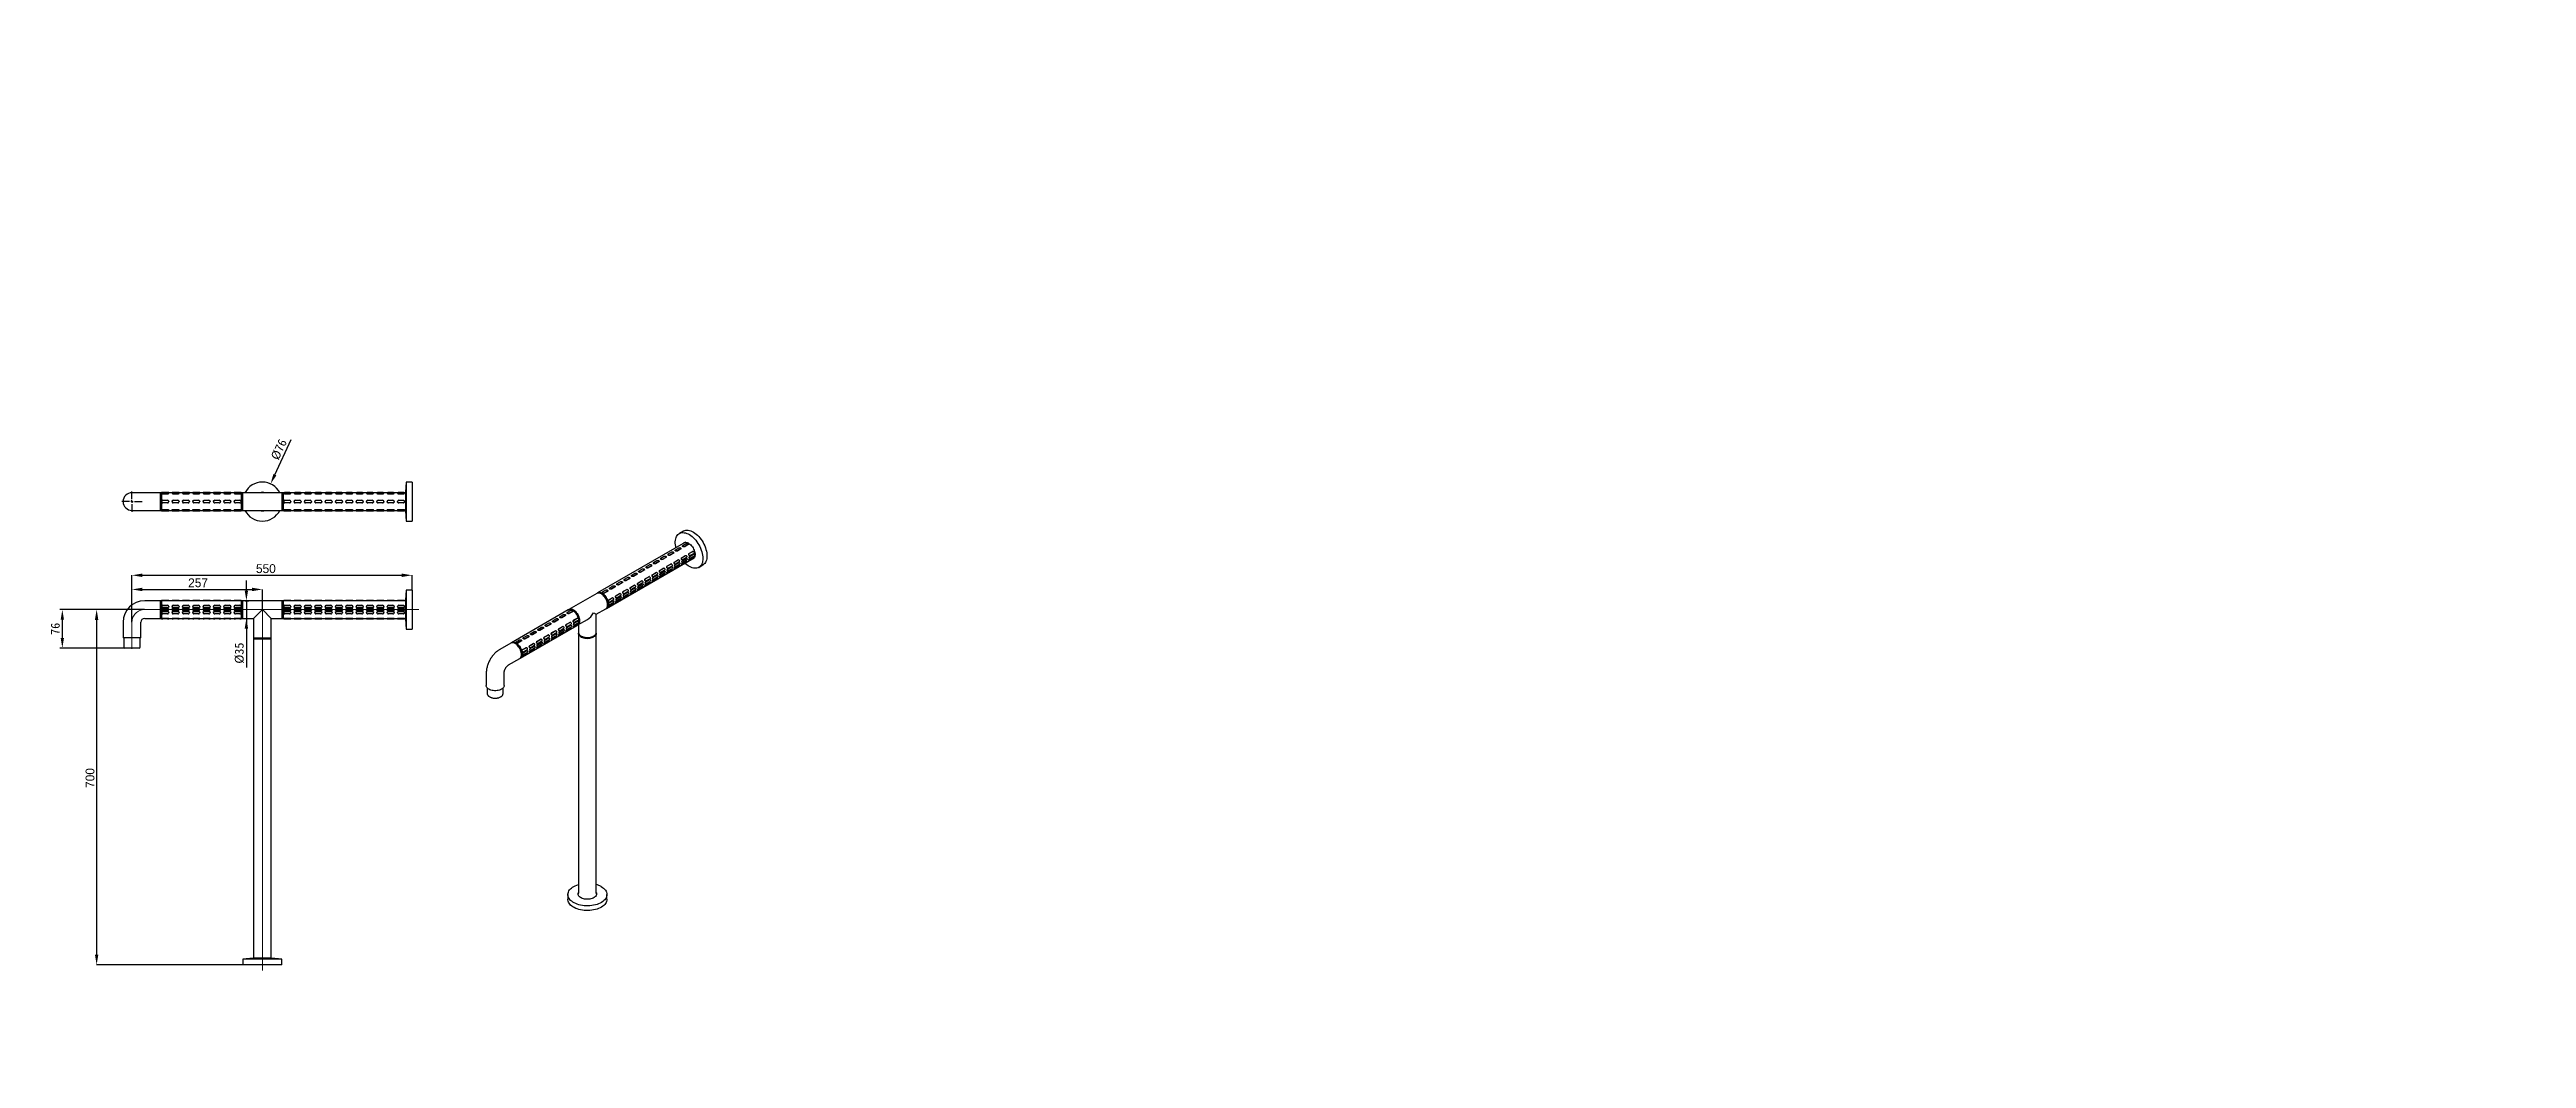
# Model space of a CAD drawing. Extents: x 72 to 1049, y 29 to 427.
import ezdxf

# ---------------------------------------------------------------- set-up
doc = ezdxf.new("R2010")
doc.units = 0
doc.header["$LTSCALE"] = 23.1
doc.header["$MEASUREMENT"] = 0
doc.linetypes.add('CENTERX2', pattern=[20.32, 12.7, -2.54, 2.54, -2.54])
doc.layers.get('0').update_dxf_attribs({"linetype": 'CONTINUOUS'})
doc.layers.get('Defpoints').update_dxf_attribs({"linetype": 'CONTINUOUS'})
doc.layers.add('10', color=7, linetype='CONTINUOUS')
doc.layers.add('TOP', color=7, linetype='CONTINUOUS')
doc.layers.add('中心线层', color=1, linetype='CENTERX2', lineweight=25)
doc.styles.add('DEFAULT', font='simplex.shx')
doc.styles.add('iso-1', font='isocp.shx')
doc.styles.add('SLDTEXTSTYLE0', font='')
doc.styles.get('SLDTEXTSTYLE0').set_extended_font_data('汉仪长仿宋体')
doc.dimstyles.new('SLDDIMSTYLE0', dxfattribs={"dimtxt": 3.5, "dimasz": 4.08, "dimexe": 0, "dimexo": 0.0625, "dimgap": 0.875, "dimtad": 2, "dimdec": 0, "dimlfac": 5, "dimrnd": 1e-09, "dimzin": 12, "dimdsep": 46, "dimtxsty": 'SLDTEXTSTYLE0', "dimsah": 1, "dimcen": 0.09, "dimadec": 0, "dimazin": 3, "dimtfac": 1, "dimtdec": 0, "dimtofl": 0, "dimtmove": 0, "dimatfit": 3, "dimfxl": 0, "dimfrac": 2, "dimtolj": 1, "dimtzin": 12, "dimarcsym": 0})
doc.dimstyles.get("Standard").update_dxf_attribs({"dimtxt": 2.5, "dimasz": 0.18, "dimexe": 0.18, "dimexo": 0.0625, "dimgap": 0.09, "dimtad": 0, "dimtih": 1, "dimtoh": 1, "dimdec": 4, "dimzin": 0, "dimdsep": 46, "dimtxsty": 'Standard', "dimcen": 0.09, "dimadec": 0, "dimazin": 0, "dimtp": 0.001, "dimtm": 0.001, "dimtfac": 0.6, "dimtdec": 4, "dimtofl": 0, "dimtmove": 0, "dimatfit": 0, "dimfxl": 0, "dimtolj": 1, "dimtzin": 0, "dimarcsym": 0})

msp = doc.modelspace()

# ---------------------------------------------------------------- texts
at = {"char_height": 2.5, "attachment_point": 7, "line_spacing_factor": 0.903614, "style": 'DEFAULT'}
for s, insert in [('\\W00.928;\\T0.85;\\fsimplex.shx,bigfont.shx;\\fsimplex.shx,bigfont.shx;', (455.2297, 423.5839)), ('\\W01.124;\\T0.94;\\fsimplex.shx,bigfont.shx;\\fsimplex.shx,bigfont.shx;', (455.34595, 420.19083)), ('\\W00.928;\\T0.85;\\fsimplex.shx,bigfont.shx;\\fsimplex.shx,bigfont.shx;', (457.7297, 426.8339)), ('\\W00.928;\\T0.85;\\fsimplex.shx,bigfont.shx;\\fsimplex.shx,bigfont.shx;', (457.7297, 420.3339)), ('\\W00.928;\\T0.85;\\fsimplex.shx,bigfont.shx;\\fsimplex.shx,bigfont.shx;', (455.2297, 417.0839)), ('\\W01.124;\\T0.94;\\fsimplex.shx,bigfont.shx;\\fsimplex.shx,bigfont.shx;', (455.34595, 413.69083))]:
    msp.add_mtext(s, dxfattribs=dict(at, insert=insert))
at = {"char_height": 2.5, "width": 2.6372396, "attachment_point": 7, "line_spacing_factor": 0.903614, "style": 'DEFAULT'}
for insert in [(455.34595, 426.69083), (459.34595, 410.44083)]:
    msp.add_mtext('\\W01.124;\\T0.94;\\fsimplex.shx,bigfont.shx; \\fsimplex.shx,bigfont.shx;', dxfattribs=dict(at, insert=insert))
at = {"char_height": 4, "width": 533.103, "attachment_point": 1, "line_spacing_factor": 0.903614}
for s, insert in [('\\W01.124;\\T0.94;\\fsimplex.shx,bigfont.shx;\\fsimplex.shx,bigfont.shx;', (496.48604, 415.85521)), ('\\W00.928;\\T0.85;\\fsimplex.shx,bigfont.shx;\\fsimplex.shx,bigfont.shx;', (498.39304, 415.76966)), ('\\W01.124;\\T0.94;\\fsimplex.shx,bigfont.shx;\\fsimplex.shx,bigfont.shx;', (502.48604, 415.65521)), ('\\W00.928;\\T0.85;\\fsimplex.shx,bigfont.shx;\\fsimplex.shx,bigfont.shx;', (504.39304, 415.76966)), ('\\W01.124;\\T0.94;\\fsimplex.shx,bigfont.shx;\\fsimplex.shx,bigfont.shx;', (508.48604, 415.65521)), ('\\W00.928;\\T0.85;\\fsimplex.shx,bigfont.shx; \\fsimplex.shx,bigfont.shx;', (509.13219, 411.39613)), ('\\W00.928;\\T0.85;\\fsimplex.shx,bigfont.shx;\\fsimplex.shx,bigfont.shx;', (520.39304, 415.76966)), ('\\W01.124;\\T0.94;\\fsimplex.shx,bigfont.shx;\\fsimplex.shx,bigfont.shx;', (524.48604, 415.65521)), ('\\W00.928;\\T0.85;\\fsimplex.shx,bigfont.shx;\\fsimplex.shx,bigfont.shx;', (526.39304, 415.76966)), ('\\W01.124;\\T0.94;\\fsimplex.shx,bigfont.shx;\\fsimplex.shx,bigfont.shx;', (530.48604, 415.65521)), ('\\W00.928;\\T0.85;\\fsimplex.shx,bigfont.shx;\\fsimplex.shx,bigfont.shx;', (532.39304, 415.76966)), ('\\W00.928;\\T0.85;\\fsimplex.shx,bigfont.shx;\\fsimplex.shx,bigfont.shx;', (514.6724, 403.61709)), ('\\W01.124;\\T0.94;\\fsimplex.shx,bigfont.shx;\\fsimplex.shx,bigfont.shx;', (530.8584, 403.38817)), ('\\W00.928;\\T0.85;\\fsimplex.shx,bigfont.shx;\\fsimplex.shx,bigfont.shx;', (534.6724, 403.61709)), ('\\W00.928;\\T0.85;\\fsimplex.shx,bigfont.shx;\\fsimplex.shx,bigfont.shx;', (537.6724, 403.61709)), ('\\W01.124;\\T0.94;\\fsimplex.shx,bigfont.shx;\\fsimplex.shx,bigfont.shx;', (553.8584, 403.38817)), ('\\W00.928;\\T0.85;\\fsimplex.shx,bigfont.shx;\\fsimplex.shx,bigfont.shx;', (557.6724, 403.61709)), ('\\W00.928;\\T0.85;\\fsimplex.shx,bigfont.shx;\\fsimplex.shx,bigfont.shx;', (560.6724, 403.61709)), ('\\W01.124;\\T0.94;\\fsimplex.shx,bigfont.shx;\\fsimplex.shx,bigfont.shx;', (576.8584, 403.38817)), ('\\W00.928;\\T0.85;\\fsimplex.shx,bigfont.shx;\\fsimplex.shx,bigfont.shx;', (580.6724, 403.61709))]:
    msp.add_mtext(s, dxfattribs=dict(at, insert=insert))
at = {"layer": 'TOP', "color": 252, "linetype": 'Continuous', "attachment_point": 7, "line_spacing_factor": 0.903614, "style": 'DEFAULT'}
for s, insert, char_height, width in [('\\W00.866;\\T0.85;\\fsimplex.shx,bigfont.shx; \\fsimplex.shx,bigfont.shx;', (933.10577, 408.63439), 2.5, 8.8988937), ('\\W00.848;\\T0.85;\\fsimplex.shx,bigfont.shx; \\fsimplex.shx,bigfont.shx;', (984.9278, 408.74661), 2.5, 8.8988937), ('\\W01.033;\\T0.85;\\fsimplex.shx,bigfont.shx; \\fsimplex.shx,bigfont.shx;', (988.05905, 408.87492), 2.5, 8.8988937), ('\\W00.890;\\T0.85;\\fsimplex.shx,bigfont.shx; \\fsimplex.shx,bigfont.shx;', (988.14704, 408.84987), 2.5, 8.8988937), ('\\W00.890;\\T0.85;\\fsimplex.shx,bigfont.shx; \\fsimplex.shx,bigfont.shx;', (1000.14704, 408.84987), 2.5, 8.8988937), ('\\W00.860;\\T0.85;\\fsimplex.shx,bigfont.shx; \\fsimplex.shx,bigfont.shx;', (1030.89142, 408.89569), 2.5, 8.8988937), ('\\W01.015;\\fsimplex.shx,bigfont.shx;  \\fsimplex.shx,bigfont.shx;', (646.81155, 395.69455), 2, 3.6114629), ('\\W00.890;\\T0.85;\\fsimplex.shx,bigfont.shx; \\fsimplex.shx,bigfont.shx;', (903.21999, 61.83793), 3, 8.8988937), ('\\W00.890;\\T0.85;\\fsimplex.shx,bigfont.shx; \\fsimplex.shx,bigfont.shx;', (924.42549, 61.81501), 3, 8.8988937), ('\\W00.803;\\T0.85;\\fsimplex.shx,bigfont.shx; \\fsimplex.shx,bigfont.shx;', (1027.44671, 62.08067), 2.5, 8.8988937), ('\\W00.890;\\T0.85;\\fsimplex.shx,bigfont.shx; \\fsimplex.shx,bigfont.shx;', (1048.50896, 61.90898), 2.5, 8.8988937), ('\\W00.803;\\T0.85;\\fsimplex.shx,bigfont.shx; \\fsimplex.shx,bigfont.shx;', (934.19903, 54.35942), 3, 8.8988937), ('\\W00.852;\\T0.85;\\fsimplex.shx,bigfont.shx; \\fsimplex.shx,bigfont.shx;', (903.06579, 46.58918), 3, 8.8988937), ('\\W00.852;\\T0.85;\\fsimplex.shx,bigfont.shx; \\fsimplex.shx,bigfont.shx;', (930.22971, 46.53346), 2.8, 8.8988937), ('\\W00.803;\\T0.85;\\fsimplex.shx,bigfont.shx;\\fsimplex.shx,bigfont.shx;', (951.27872, 42.55343), 3, 14.6498701), ('\\W00.861;\\T0.85;\\fsimplex.shx,bigfont.shx; \\fsimplex.shx,bigfont.shx;', (952.60796, 46.88427), 2.8, 8.8988937), ('\\W00.852;\\T0.85;\\fsimplex.shx,bigfont.shx; \\fsimplex.shx,bigfont.shx;', (969.60785, 42.25913), 3, 14.6498701), ('\\W01.037;\\T0.85;\\fsimplex.shx,bigfont.shx; \\fsimplex.shx,bigfont.shx;', (972.48159, 29.30758), 3, 14.6498701)]:
    msp.add_mtext(s, dxfattribs=dict(at, insert=insert, char_height=char_height, width=width))
at = {"layer": 'TOP', "color": 252, "linetype": 'Continuous', "char_height": 2, "attachment_point": 7}
for s, insert, line_spacing_factor, style in [('\\W00.991;\\fsimplex.shx,bigfont.shx;\\fsimplex.shx,bigfont.shx;', (638.80025, 395.69455), 0.903614, 'DEFAULT'), ('\\W00.815;\\fisocp.shx;\\fisocp.shx,bigfont.shx;', (650.80025, 395.80901), 0.963855, 'iso-1')]:
    msp.add_mtext(s, dxfattribs=dict(at, insert=insert, line_spacing_factor=line_spacing_factor, style=style))

# ---------------------------------------------------------------- blocks, each defined once
blk = doc.blocks.new('*D23')
at = {"layer": '10', "color": 0, "lineweight": -2}
for p, q in [((104.48, 201.24), (104.48, 219.69)), ((108.56, 219.69), (210.8, 219.69)), ((214.88, 213.94), (214.88, 219.69))]:
    blk.add_line(p, q, dxfattribs=at)
at = {"layer": '10', "color": 0}
for points in [[(108.56, 220.37), (108.56, 219.01), (104.48, 219.69)], [(210.8, 219.01), (210.8, 220.37), (214.88, 219.69)]]:
    blk.add_solid(points, dxfattribs=at)
at = {"layer": 'Defpoints', "color": 0}
for p in [(214.88, 219.69), (214.88, 213.88), (104.48, 201.18)]:
    blk.add_point(p, dxfattribs=at)
at = {"layer": '10', "color": 0, "insert": (157.27, 224.06), "char_height": 3.5, "attachment_point": 2, "style": 'SLDTEXTSTYLE0'}
blk.add_mtext('\\A1;550', dxfattribs=at)
blk = doc.blocks.new('*D24')
at = {"layer": '10', "color": 0, "lineweight": -2}
for p, q in [((109.42, 206.18), (90.54, 206.18)), ((90.54, 202.1), (90.54, 70.26)), ((148.12, 66.18), (90.54, 66.18))]:
    blk.add_line(p, q, dxfattribs=at)
at = {"layer": '10', "color": 0}
for points in [[(91.22, 202.1), (89.86, 202.1), (90.54, 206.18)], [(89.86, 70.26), (91.22, 70.26), (90.54, 66.18)]]:
    blk.add_solid(points, dxfattribs=at)
at = {"layer": 'Defpoints', "color": 0}
for p in [(109.48, 206.18), (90.54, 66.18), (148.18, 66.18)]:
    blk.add_point(p, dxfattribs=at)
at = {"layer": '10', "color": 0, "insert": (86.17, 139.81), "char_height": 3.5, "attachment_point": 2, "rotation": 90, "style": 'SLDTEXTSTYLE0'}
blk.add_mtext('\\A1;700', dxfattribs=at)
blk = doc.blocks.new('*D25')
at = {"layer": '10', "color": 0, "lineweight": -2}
for p, q in [((104.48, 201.24), (104.48, 214.11)), ((108.56, 214.11), (151.8, 214.11)), ((155.88, 206.53), (155.88, 214.11))]:
    blk.add_line(p, q, dxfattribs=at)
at = {"layer": '10', "color": 0}
for points in [[(108.56, 214.79), (108.56, 213.43), (104.48, 214.11)], [(151.8, 213.43), (151.8, 214.79), (155.88, 214.11)]]:
    blk.add_solid(points, dxfattribs=at)
at = {"layer": 'Defpoints', "color": 0}
for p in [(155.88, 214.11), (155.88, 206.47), (104.48, 201.18)]:
    blk.add_point(p, dxfattribs=at)
at = {"layer": '10', "color": 0, "insert": (130.53, 218.48), "char_height": 3.5, "attachment_point": 2, "style": 'SLDTEXTSTYLE0'}
blk.add_mtext('\\A1;257', dxfattribs=at)
blk = doc.blocks.new('SW_CENTERMARKSYMBOL_3')
at = {"layer": '中心线层', "color": 0}
for p, q in [((-1, 0), (-4, 0)), ((0, 0), (-0.5, 0)), ((0, 1), (0, 4)), ((0, 0), (0, 0.5)), ((0, 0), (0, -0.5)), ((0, 0), (0.5, 0)), ((1, 0), (4, 0)), ((0, -1), (0, -4))]:
    blk.add_line(p, q, dxfattribs=at)
blk = doc.blocks.new('*D29')
at = {"color": 0, "lineweight": -2}
for p, q in [((149.59, 213.68), (149.59, 217.68)), ((149.08, 209.68), (150.59, 209.68)), ((149.59, 209.68), (149.59, 183.35)), ((149.08, 202.68), (150.59, 202.68))]:
    blk.add_line(p, q, dxfattribs=at)
at = {"color": 0}
for points in [[(148.92, 213.68), (150.25, 213.68), (149.59, 209.68)], [(150.25, 198.68), (148.92, 198.68), (149.59, 202.68)]]:
    blk.add_solid(points, dxfattribs=at)
at = {"layer": 'Defpoints', "color": 0}
for p in [(148.08, 209.68), (148.08, 202.68), (149.59, 202.68)]:
    blk.add_point(p, dxfattribs=at)
at = {"color": 0, "insert": (146.84, 189.02), "char_height": 3.5, "attachment_point": 5, "rotation": 90}
blk.add_mtext('\\A1;%%c35', dxfattribs=at)
blk = doc.blocks.new('*D30')
at = {"color": 0, "lineweight": -2}
blk.add_line((160.82, 259.33), (167.29, 273.23), dxfattribs=at)
at = {"color": 0}
blk.add_solid([(160.22, 259.61), (161.43, 259.05), (159.13, 255.7)], dxfattribs=at)
at = {"layer": 'Defpoints', "color": 0}
for p in [(159.13, 255.7), (152.63, 241.74)]:
    blk.add_point(p, dxfattribs=at)
at = {"color": 0, "insert": (162.41, 269.25), "char_height": 3.5, "attachment_point": 5, "rotation": 65.03359}
blk.add_mtext('\\A1;%%c76', dxfattribs=at)
blk = doc.blocks.new('*D31')
at = {"color": 0, "lineweight": -2}
for p, q in [((108.42, 206.18), (76.02, 206.18)), ((77.02, 202.18), (77.02, 194.98)), ((103.54, 190.98), (76.02, 190.98))]:
    blk.add_line(p, q, dxfattribs=at)
at = {"color": 0}
for points in [[(77.69, 202.18), (76.36, 202.18), (77.02, 206.18)], [(76.36, 194.98), (77.69, 194.98), (77.02, 190.98)]]:
    blk.add_solid(points, dxfattribs=at)
at = {"layer": 'Defpoints', "color": 0}
for p in [(109.42, 206.18), (77.02, 190.98), (104.54, 190.98)]:
    blk.add_point(p, dxfattribs=at)
at = {"color": 0, "insert": (74.27, 198.58), "char_height": 3.5, "attachment_point": 5, "rotation": 90}
blk.add_mtext('\\A1;76', dxfattribs=at)

# ---------------------------------------------------------------- dimensions: what is measured, and where the dimension line sits
dim = msp.add_diameter_dim_2p(p1=(152.63299, 241.74093), p2=(159.13313, 255.70188), text='%%c76', dimstyle='Standard', override={"dimtxt": 3.5, "dimasz": 4, "dimexe": 1, "dimexo": 1, "dimgap": 1, "dimtad": 1, "dimtih": 0, "dimtoh": 0, "dimcen": 3.78, "dimtp": 0, "dimtm": 0, "dimtfac": 1, "dimatfit": 3})
dim.commit()
dim.dimension.update_dxf_attribs({"geometry": '*D30', "text_midpoint": (164.90165, 268.09147), "dimtype": 163})
for base, p1, p2, text, picture, middle in [((149.58535, 202.68186), (148.08306, 209.68186), (148.08306, 202.68186), '%%c35', '*D29', (146.83535, 189.01519)), ((77.02428, 190.98186), (109.42056, 206.18186), (104.54025, 190.98186), '76', '*D31', (74.27428, 198.58186))]:
    dim = msp.add_linear_dim(base=base, p1=p1, p2=p2, angle=90, text=text, dimstyle='Standard', override={"dimtxt": 3.5, "dimasz": 4, "dimexe": 1, "dimexo": 1, "dimgap": 1, "dimtad": 1, "dimtih": 0, "dimtoh": 0, "dimlfac": 1, "dimcen": 3.78, "dimtp": 0, "dimtm": 0, "dimtfac": 1, "dimatfit": 3})
    dim.commit()
    dim.dimension.update_dxf_attribs({"geometry": picture, "text_midpoint": middle})
at = {"layer": '10'}
dim = msp.add_linear_dim(base=(214.88306, 219.68757), p1=(104.48306, 201.18186), p2=(214.88306, 213.88186), text='550', dimstyle='SLDDIMSTYLE0', dxfattribs=at)
dim.commit()
dim.dimension.update_dxf_attribs({"geometry": '*D23', "text_midpoint": (157.26548, 219.68757), "dimtype": 160})
dim = msp.add_linear_dim(base=(155.88306, 214.10654), p1=(104.48306, 201.18186), p2=(155.88306, 206.46772), dimstyle='SLDDIMSTYLE0', dxfattribs=at)
dim.commit()
dim.dimension.update_dxf_attribs({"geometry": '*D25', "text_midpoint": (130.52804, 214.10654), "dimtype": 160})
dim = msp.add_linear_dim(base=(90.54242, 66.18186), p1=(109.48306, 206.18186), p2=(148.18306, 66.18186), angle=90, dimstyle='SLDDIMSTYLE0', dxfattribs=at)
dim.commit()
dim.dimension.update_dxf_attribs({"geometry": '*D24', "text_midpoint": (90.54242, 139.81254), "dimtype": 160})

# ---------------------------------------------------------------- linework, layer by layer
at = {"color": 7, "linetype": 'Continuous', "lineweight": 25}
for p, q in [((212.60603, 256.4214), (212.28306, 252.3714)), ((214.88306, 256.4214), (212.60603, 256.4214)), ((212.60603, 256.4214), (212.60603, 241.0214)), ((214.88306, 256.4214), (214.88306, 241.0214)), ((109.48306, 252.2214), (104.48306, 252.2214)), ((104.48306, 245.2214), (109.48306, 245.2214)), ((115.68306, 252.2214), (109.48306, 252.2214)), ((109.48306, 245.2214), (115.68306, 245.2214)), ((116.08306, 252.2214), (115.68306, 252.2214)), ((115.68306, 245.2214), (115.68306, 252.2214)), ((115.68306, 245.2214), (116.08306, 245.2214)), ((116.18942, 252.2214), (116.08306, 252.2214)), ((116.08306, 252.2214), (116.08306, 245.2214)), ((116.08306, 245.2214), (116.18922, 245.2214)), ((116.18306, 252.3214), (116.18306, 252.22052)), ((116.18306, 252.10367), (116.18306, 252.00889)), ((116.18306, 248.71963), (116.18306, 248.71958)), ((116.18306, 245.4327), (116.18306, 245.33789)), ((116.18306, 245.22229), (116.18306, 245.1214)), ((118.48306, 252.32166), (116.68306, 252.32166)), ((116.68306, 252.32115), (118.48306, 252.32115)), ((118.48306, 252.27492), (116.68306, 252.27492)), ((116.68306, 251.93243), (118.48306, 251.93243)), ((116.68306, 251.80475), (118.48306, 251.80475)), ((116.68306, 249.21965), (118.48306, 249.21965)), ((116.68306, 249.21958), (118.48306, 249.21958)), ((118.48306, 248.21958), (116.68306, 248.21958)), ((116.68306, 245.63639), (118.48306, 245.63639)), ((116.68306, 245.50866), (118.48306, 245.50866)), ((118.48306, 245.16712), (116.68306, 245.16712)), ((116.68306, 245.12115), (118.48306, 245.12115)), ((118.9767, 245.2214), (120.26922, 245.2214)), ((120.26942, 252.2214), (118.9769, 252.2214)), ((118.98306, 252.22052), (118.98306, 252.3214)), ((118.98306, 252.00889), (118.98306, 252.10367)), ((118.98306, 248.71958), (118.98306, 248.71963)), ((118.98306, 245.33789), (118.98306, 245.4327)), ((118.98306, 245.1214), (118.98306, 245.22229)), ((120.26306, 252.3214), (120.26306, 252.22052)), ((120.26306, 252.10367), (120.26306, 252.00889)), ((120.26306, 248.71963), (120.26306, 248.71958)), ((120.26306, 245.4327), (120.26306, 245.33789)), ((120.26306, 245.22229), (120.26306, 245.1214)), ((122.56306, 252.32166), (120.76306, 252.32166)), ((120.76306, 252.32115), (122.56306, 252.32115)), ((122.56306, 252.27492), (120.76306, 252.27492)), ((120.76306, 251.93243), (122.56306, 251.93243)), ((120.76306, 251.80475), (122.56306, 251.80475)), ((120.76306, 249.21965), (122.56306, 249.21965)), ((120.76306, 249.21958), (122.56306, 249.21958)), ((122.56306, 248.21958), (120.76306, 248.21958)), ((120.76306, 245.63639), (122.56306, 245.63639)), ((120.76306, 245.50866), (122.56306, 245.50866)), ((122.56306, 245.16712), (120.76306, 245.16712)), ((120.76306, 245.12115), (122.56306, 245.12115)), ((123.0567, 245.2214), (124.34922, 245.2214)), ((124.34942, 252.2214), (123.0569, 252.2214)), ((123.06306, 252.22052), (123.06306, 252.3214)), ((123.06306, 252.00889), (123.06306, 252.10367)), ((123.06306, 248.71958), (123.06306, 248.71963)), ((123.06306, 245.33789), (123.06306, 245.4327)), ((123.06306, 245.1214), (123.06306, 245.22229)), ((124.34306, 252.3214), (124.34306, 252.22052)), ((124.34306, 252.10367), (124.34306, 252.00889)), ((124.34306, 248.71963), (124.34306, 248.71958)), ((124.34306, 245.4327), (124.34306, 245.33789)), ((124.34306, 245.22229), (124.34306, 245.1214)), ((126.64306, 252.32166), (124.84306, 252.32166)), ((124.84306, 252.32115), (126.64306, 252.32115)), ((126.64306, 252.27492), (124.84306, 252.27492)), ((124.84306, 251.93243), (126.64306, 251.93243)), ((124.84306, 251.80475), (126.64306, 251.80475)), ((124.84306, 249.21965), (126.64306, 249.21965)), ((124.84306, 249.21958), (126.64306, 249.21958)), ((126.64306, 248.21958), (124.84306, 248.21958)), ((124.84306, 245.63639), (126.64306, 245.63639)), ((124.84306, 245.50866), (126.64306, 245.50866)), ((126.64306, 245.16712), (124.84306, 245.16712)), ((124.84306, 245.12115), (126.64306, 245.12115)), ((127.1367, 245.2214), (128.42922, 245.2214)), ((128.42942, 252.2214), (127.1369, 252.2214)), ((127.14306, 252.22052), (127.14306, 252.3214)), ((127.14306, 252.00889), (127.14306, 252.10367)), ((127.14306, 248.71958), (127.14306, 248.71963)), ((127.14306, 245.33789), (127.14306, 245.4327)), ((127.14306, 245.1214), (127.14306, 245.22229)), ((128.42306, 252.3214), (128.42306, 252.22052)), ((128.42306, 252.10367), (128.42306, 252.00889)), ((128.42306, 248.71963), (128.42306, 248.71958)), ((128.42306, 245.4327), (128.42306, 245.33789)), ((128.42306, 245.22229), (128.42306, 245.1214)), ((130.72306, 252.32166), (128.92306, 252.32166)), ((128.92306, 252.32115), (130.72306, 252.32115)), ((130.72306, 252.27492), (128.92306, 252.27492)), ((128.92306, 251.93243), (130.72306, 251.93243)), ((128.92306, 251.80475), (130.72306, 251.80475)), ((128.92306, 249.21965), (130.72306, 249.21965)), ((128.92306, 249.21958), (130.72306, 249.21958)), ((130.72306, 248.21958), (128.92306, 248.21958)), ((128.92306, 245.63639), (130.72306, 245.63639)), ((128.92306, 245.50866), (130.72306, 245.50866)), ((130.72306, 245.16712), (128.92306, 245.16712)), ((128.92306, 245.12115), (130.72306, 245.12115)), ((131.2167, 245.2214), (132.50922, 245.2214)), ((132.50942, 252.2214), (131.2169, 252.2214)), ((131.22306, 252.22052), (131.22306, 252.3214)), ((131.22306, 252.00889), (131.22306, 252.10367)), ((131.22306, 248.71958), (131.22306, 248.71963)), ((131.22306, 245.33789), (131.22306, 245.4327)), ((131.22306, 245.1214), (131.22306, 245.22229)), ((132.50306, 252.3214), (132.50306, 252.22052)), ((132.50306, 252.10367), (132.50306, 252.00889)), ((132.50306, 248.71963), (132.50306, 248.71958)), ((132.50306, 245.4327), (132.50306, 245.33789)), ((132.50306, 245.22229), (132.50306, 245.1214)), ((134.80306, 252.32166), (133.00306, 252.32166)), ((133.00306, 252.32115), (134.80306, 252.32115)), ((134.80306, 252.27492), (133.00306, 252.27492)), ((133.00306, 251.93243), (134.80306, 251.93243)), ((133.00306, 251.80475), (134.80306, 251.80475)), ((133.00306, 249.21965), (134.80306, 249.21965)), ((133.00306, 249.21958), (134.80306, 249.21958)), ((134.80306, 248.21958), (133.00306, 248.21958)), ((133.00306, 245.63639), (134.80306, 245.63639)), ((133.00306, 245.50866), (134.80306, 245.50866)), ((134.80306, 245.16712), (133.00306, 245.16712)), ((133.00306, 245.12115), (134.80306, 245.12115)), ((135.2967, 245.2214), (136.58922, 245.2214)), ((136.58942, 252.2214), (135.2969, 252.2214)), ((135.30306, 252.22052), (135.30306, 252.3214)), ((135.30306, 252.00889), (135.30306, 252.10367)), ((135.30306, 248.71958), (135.30306, 248.71963)), ((135.30306, 245.33789), (135.30306, 245.4327)), ((135.30306, 245.1214), (135.30306, 245.22229)), ((136.58306, 252.3214), (136.58306, 252.22052)), ((136.58306, 252.10367), (136.58306, 252.00889)), ((136.58306, 248.71963), (136.58306, 248.71958)), ((136.58306, 245.4327), (136.58306, 245.33789)), ((136.58306, 245.22229), (136.58306, 245.1214)), ((138.88306, 252.32166), (137.08306, 252.32166)), ((137.08306, 252.32115), (138.88306, 252.32115)), ((138.88306, 252.27492), (137.08306, 252.27492)), ((137.08306, 251.93243), (138.88306, 251.93243)), ((137.08306, 251.80475), (138.88306, 251.80475)), ((137.08306, 249.21965), (138.88306, 249.21965)), ((137.08306, 249.21958), (138.88306, 249.21958)), ((138.88306, 248.21958), (137.08306, 248.21958)), ((137.08306, 245.63639), (138.88306, 245.63639)), ((137.08306, 245.50866), (138.88306, 245.50866)), ((138.88306, 245.16712), (137.08306, 245.16712)), ((137.08306, 245.12115), (138.88306, 245.12115)), ((139.3767, 245.2214), (140.66922, 245.2214)), ((140.66942, 252.2214), (139.3769, 252.2214)), ((139.38306, 252.22052), (139.38306, 252.3214)), ((139.38306, 252.00889), (139.38306, 252.10367)), ((139.38306, 248.71958), (139.38306, 248.71963)), ((139.38306, 245.33789), (139.38306, 245.4327)), ((139.38306, 245.1214), (139.38306, 245.22229)), ((140.66306, 252.3214), (140.66306, 252.22052)), ((140.66306, 252.10367), (140.66306, 252.00889)), ((140.66306, 248.71963), (140.66306, 248.71958)), ((140.66306, 245.4327), (140.66306, 245.33789)), ((140.66306, 245.22229), (140.66306, 245.1214)), ((142.96306, 252.32166), (141.16306, 252.32166)), ((141.16306, 252.32115), (142.96306, 252.32115)), ((142.96306, 252.27492), (141.16306, 252.27492)), ((141.16306, 251.93243), (142.96306, 251.93243)), ((141.16306, 251.80475), (142.96306, 251.80475)), ((141.16306, 249.21965), (142.96306, 249.21965)), ((141.16306, 249.21958), (142.96306, 249.21958)), ((142.96306, 248.21958), (141.16306, 248.21958)), ((141.16306, 245.63639), (142.96306, 245.63639)), ((141.16306, 245.50866), (142.96306, 245.50866)), ((142.96306, 245.16712), (141.16306, 245.16712)), ((141.16306, 245.12115), (142.96306, 245.12115)), ((143.4567, 245.2214), (144.74922, 245.2214)), ((144.74942, 252.2214), (143.4569, 252.2214)), ((143.46306, 252.22052), (143.46306, 252.3214)), ((143.46306, 252.00889), (143.46306, 252.10367)), ((143.46306, 248.71958), (143.46306, 248.71963)), ((143.46306, 245.33789), (143.46306, 245.4327)), ((143.46306, 245.1214), (143.46306, 245.22229)), ((144.74306, 252.3214), (144.74306, 252.22052)), ((144.74306, 252.10367), (144.74306, 252.00889)), ((144.74306, 248.71963), (144.74306, 248.71958)), ((144.74306, 245.4327), (144.74306, 245.33789)), ((144.74306, 245.22229), (144.74306, 245.1214)), ((147.04306, 252.32166), (145.24306, 252.32166)), ((145.24306, 252.32115), (147.04306, 252.32115)), ((147.04306, 252.27492), (145.24306, 252.27492)), ((145.24306, 251.93243), (147.04306, 251.93243)), ((145.24306, 251.80475), (147.04306, 251.80475)), ((145.24306, 249.21965), (147.04306, 249.21965)), ((145.24306, 249.21958), (147.04306, 249.21958)), ((147.04306, 248.21958), (145.24306, 248.21958)), ((145.24306, 245.63639), (147.04306, 245.63639)), ((145.24306, 245.50866), (147.04306, 245.50866)), ((147.04306, 245.16712), (145.24306, 245.16712)), ((145.24306, 245.12115), (147.04306, 245.12115)), ((147.5367, 245.2214), (147.68306, 245.2214)), ((147.68306, 252.2214), (147.5369, 252.2214)), ((147.54306, 252.22052), (147.54306, 252.3214)), ((147.54306, 252.00889), (147.54306, 252.10367)), ((147.54306, 248.71958), (147.54306, 248.71963)), ((147.54306, 245.33789), (147.54306, 245.4327)), ((147.54306, 245.1214), (147.54306, 245.22229)), ((148.08306, 252.2214), (147.68306, 252.2214)), ((147.68306, 245.2214), (147.68306, 252.2214)), ((147.68306, 252.2214), (147.68306, 252.15222)), ((147.68306, 252.15222), (147.68306, 245.2214)), ((147.68306, 245.2214), (148.08306, 245.2214)), ((155.88306, 252.2214), (148.08306, 252.2214)), ((148.08306, 252.2214), (148.08306, 252.15222)), ((148.08306, 245.2214), (148.08306, 252.2214)), ((148.08306, 252.15222), (148.08306, 245.2214)), ((148.08306, 245.2214), (155.88306, 245.2214)), ((163.68306, 252.2214), (155.88306, 252.2214)), ((155.88306, 245.2214), (163.68306, 245.2214)), ((164.08306, 252.2214), (163.68306, 252.2214)), ((163.68306, 245.2214), (163.68306, 252.2214)), ((163.68306, 245.2214), (164.08306, 245.2214)), ((164.28927, 252.2214), (164.08306, 252.2214)), ((164.08306, 252.2214), (164.08306, 245.2214)), ((164.08306, 245.2214), (164.28936, 245.2214)), ((164.28306, 252.3214), (164.28306, 252.22052)), ((164.28306, 252.10458), (164.28306, 252.00977)), ((164.28306, 248.72222), (164.28306, 248.7222)), ((164.28306, 245.43358), (164.28306, 245.33879)), ((164.28306, 245.22229), (164.28306, 245.1214)), ((164.78306, 252.32152), (166.58306, 252.32152)), ((166.58306, 252.27548), (164.78306, 252.27548)), ((164.78306, 251.93367), (166.58306, 251.93367)), ((164.78306, 251.80596), (166.58306, 251.80596)), ((164.78306, 249.22222), (166.58306, 249.22222)), ((166.58306, 248.22222), (164.78306, 248.22222)), ((166.58306, 248.22219), (164.78306, 248.22219)), ((164.78306, 245.6376), (166.58306, 245.6376)), ((164.78306, 245.50991), (166.58306, 245.50991)), ((166.58306, 245.16767), (164.78306, 245.16767)), ((164.78306, 245.12152), (166.58306, 245.12152)), ((166.58306, 245.12129), (164.78306, 245.12129)), ((168.36927, 252.2214), (167.07676, 252.2214)), ((167.07685, 245.2214), (168.36936, 245.2214)), ((167.08306, 252.22052), (167.08306, 252.3214)), ((167.08306, 252.00977), (167.08306, 252.10458)), ((167.08306, 248.7222), (167.08306, 248.72222)), ((167.08306, 245.33879), (167.08306, 245.43358)), ((167.08306, 245.1214), (167.08306, 245.22229)), ((168.36306, 252.3214), (168.36306, 252.22052)), ((168.36306, 252.10458), (168.36306, 252.00977)), ((168.36306, 248.72222), (168.36306, 248.7222)), ((168.36306, 245.43358), (168.36306, 245.33879)), ((168.36306, 245.22229), (168.36306, 245.1214)), ((168.86306, 252.32152), (170.66306, 252.32152)), ((170.66306, 252.27548), (168.86306, 252.27548)), ((168.86306, 251.93367), (170.66306, 251.93367)), ((168.86306, 251.80596), (170.66306, 251.80596)), ((168.86306, 249.22222), (170.66306, 249.22222)), ((170.66306, 248.22222), (168.86306, 248.22222)), ((170.66306, 248.22219), (168.86306, 248.22219)), ((168.86306, 245.6376), (170.66306, 245.6376)), ((168.86306, 245.50991), (170.66306, 245.50991)), ((170.66306, 245.16767), (168.86306, 245.16767)), ((168.86306, 245.12152), (170.66306, 245.12152)), ((170.66306, 245.12129), (168.86306, 245.12129)), ((172.44927, 252.2214), (171.15676, 252.2214)), ((171.15685, 245.2214), (172.44936, 245.2214)), ((171.16306, 252.22052), (171.16306, 252.3214)), ((171.16306, 252.00977), (171.16306, 252.10458)), ((171.16306, 248.7222), (171.16306, 248.72222)), ((171.16306, 245.33879), (171.16306, 245.43358)), ((171.16306, 245.1214), (171.16306, 245.22229)), ((172.44306, 252.3214), (172.44306, 252.22052)), ((172.44306, 252.10458), (172.44306, 252.00977)), ((172.44306, 248.72222), (172.44306, 248.7222)), ((172.44306, 245.43358), (172.44306, 245.33879)), ((172.44306, 245.22229), (172.44306, 245.1214)), ((172.94306, 252.32152), (174.74306, 252.32152)), ((174.74306, 252.27548), (172.94306, 252.27548)), ((172.94306, 251.93367), (174.74306, 251.93367)), ((172.94306, 251.80596), (174.74306, 251.80596)), ((172.94306, 249.22222), (174.74306, 249.22222)), ((174.74306, 248.22222), (172.94306, 248.22222)), ((174.74306, 248.22219), (172.94306, 248.22219)), ((172.94306, 245.6376), (174.74306, 245.6376)), ((172.94306, 245.50991), (174.74306, 245.50991)), ((174.74306, 245.16767), (172.94306, 245.16767)), ((172.94306, 245.12152), (174.74306, 245.12152)), ((174.74306, 245.12129), (172.94306, 245.12129)), ((176.52927, 252.2214), (175.23676, 252.2214)), ((175.23685, 245.2214), (176.52936, 245.2214)), ((175.24306, 252.22052), (175.24306, 252.3214)), ((175.24306, 252.00977), (175.24306, 252.10458)), ((175.24306, 248.7222), (175.24306, 248.72222)), ((175.24306, 245.33879), (175.24306, 245.43358)), ((175.24306, 245.1214), (175.24306, 245.22229)), ((176.52306, 252.3214), (176.52306, 252.22052)), ((176.52306, 252.10458), (176.52306, 252.00977)), ((176.52306, 248.72222), (176.52306, 248.7222)), ((176.52306, 245.43358), (176.52306, 245.33879)), ((176.52306, 245.22229), (176.52306, 245.1214)), ((177.02306, 252.32152), (178.82306, 252.32152)), ((178.82306, 252.27548), (177.02306, 252.27548)), ((177.02306, 251.93367), (178.82306, 251.93367)), ((177.02306, 251.80596), (178.82306, 251.80596)), ((177.02306, 249.22222), (178.82306, 249.22222)), ((178.82306, 248.22222), (177.02306, 248.22222)), ((178.82306, 248.22219), (177.02306, 248.22219)), ((177.02306, 245.6376), (178.82306, 245.6376)), ((177.02306, 245.50991), (178.82306, 245.50991)), ((178.82306, 245.16767), (177.02306, 245.16767)), ((177.02306, 245.12152), (178.82306, 245.12152)), ((178.82306, 245.12129), (177.02306, 245.12129)), ((180.60927, 252.2214), (179.31676, 252.2214)), ((179.31685, 245.2214), (180.60936, 245.2214)), ((179.32306, 252.22052), (179.32306, 252.3214)), ((179.32306, 252.00977), (179.32306, 252.10458)), ((179.32306, 248.7222), (179.32306, 248.72222)), ((179.32306, 245.33879), (179.32306, 245.43358)), ((179.32306, 245.1214), (179.32306, 245.22229)), ((180.60306, 252.3214), (180.60306, 252.22052)), ((180.60306, 252.10458), (180.60306, 252.00977)), ((180.60306, 248.72222), (180.60306, 248.7222)), ((180.60306, 245.43358), (180.60306, 245.33879)), ((180.60306, 245.22229), (180.60306, 245.1214)), ((181.10306, 252.32152), (182.90306, 252.32152)), ((182.90306, 252.27548), (181.10306, 252.27548)), ((181.10306, 251.93367), (182.90306, 251.93367)), ((181.10306, 251.80596), (182.90306, 251.80596)), ((181.10306, 249.22222), (182.90306, 249.22222)), ((182.90306, 248.22222), (181.10306, 248.22222)), ((182.90306, 248.22219), (181.10306, 248.22219)), ((181.10306, 245.6376), (182.90306, 245.6376)), ((181.10306, 245.50991), (182.90306, 245.50991)), ((182.90306, 245.16767), (181.10306, 245.16767)), ((181.10306, 245.12152), (182.90306, 245.12152)), ((182.90306, 245.12129), (181.10306, 245.12129)), ((184.68927, 252.2214), (183.39676, 252.2214)), ((183.39685, 245.2214), (184.68936, 245.2214)), ((183.40306, 252.22052), (183.40306, 252.3214)), ((183.40306, 252.00977), (183.40306, 252.10458)), ((183.40306, 248.7222), (183.40306, 248.72222)), ((183.40306, 245.33879), (183.40306, 245.43358)), ((183.40306, 245.1214), (183.40306, 245.22229)), ((184.68306, 252.3214), (184.68306, 252.22052)), ((184.68306, 252.10458), (184.68306, 252.00977)), ((184.68306, 248.72222), (184.68306, 248.7222)), ((184.68306, 245.43358), (184.68306, 245.33879)), ((184.68306, 245.22229), (184.68306, 245.1214)), ((185.18306, 252.32152), (186.98306, 252.32152)), ((186.98306, 252.27548), (185.18306, 252.27548)), ((185.18306, 251.93367), (186.98306, 251.93367)), ((185.18306, 251.80596), (186.98306, 251.80596)), ((185.18306, 249.22222), (186.98306, 249.22222)), ((186.98306, 248.22222), (185.18306, 248.22222)), ((186.98306, 248.22219), (185.18306, 248.22219)), ((185.18306, 245.6376), (186.98306, 245.6376)), ((185.18306, 245.50991), (186.98306, 245.50991)), ((186.98306, 245.16767), (185.18306, 245.16767)), ((185.18306, 245.12152), (186.98306, 245.12152)), ((186.98306, 245.12129), (185.18306, 245.12129)), ((188.76927, 252.2214), (187.47676, 252.2214)), ((187.47685, 245.2214), (188.76936, 245.2214)), ((187.48306, 252.22052), (187.48306, 252.3214)), ((187.48306, 252.00977), (187.48306, 252.10458)), ((187.48306, 248.7222), (187.48306, 248.72222)), ((187.48306, 245.33879), (187.48306, 245.43358)), ((187.48306, 245.1214), (187.48306, 245.22229)), ((188.76306, 252.3214), (188.76306, 252.22052)), ((188.76306, 252.10458), (188.76306, 252.00977)), ((188.76306, 248.72222), (188.76306, 248.7222)), ((188.76306, 245.43358), (188.76306, 245.33879)), ((188.76306, 245.22229), (188.76306, 245.1214)), ((189.26306, 252.32152), (191.06306, 252.32152)), ((191.06306, 252.27548), (189.26306, 252.27548)), ((189.26306, 251.93367), (191.06306, 251.93367)), ((189.26306, 251.80596), (191.06306, 251.80596)), ((189.26306, 249.22222), (191.06306, 249.22222)), ((191.06306, 248.22222), (189.26306, 248.22222)), ((191.06306, 248.22219), (189.26306, 248.22219)), ((189.26306, 245.6376), (191.06306, 245.6376)), ((189.26306, 245.50991), (191.06306, 245.50991)), ((191.06306, 245.16767), (189.26306, 245.16767)), ((189.26306, 245.12152), (191.06306, 245.12152)), ((191.06306, 245.12129), (189.26306, 245.12129)), ((192.84927, 252.2214), (191.55676, 252.2214)), ((191.55685, 245.2214), (192.84936, 245.2214)), ((191.56306, 252.22052), (191.56306, 252.3214)), ((191.56306, 252.00977), (191.56306, 252.10458)), ((191.56306, 248.7222), (191.56306, 248.72222)), ((191.56306, 245.33879), (191.56306, 245.43358)), ((191.56306, 245.1214), (191.56306, 245.22229)), ((192.84306, 252.3214), (192.84306, 252.22052)), ((192.84306, 252.10458), (192.84306, 252.00977)), ((192.84306, 248.72222), (192.84306, 248.7222)), ((192.84306, 245.43358), (192.84306, 245.33879)), ((192.84306, 245.22229), (192.84306, 245.1214)), ((193.34306, 252.32152), (195.14306, 252.32152)), ((195.14306, 252.27548), (193.34306, 252.27548)), ((193.34306, 251.93367), (195.14306, 251.93367)), ((193.34306, 251.80596), (195.14306, 251.80596)), ((193.34306, 249.22222), (195.14306, 249.22222)), ((195.14306, 248.22222), (193.34306, 248.22222)), ((195.14306, 248.22219), (193.34306, 248.22219)), ((193.34306, 245.6376), (195.14306, 245.6376)), ((193.34306, 245.50991), (195.14306, 245.50991)), ((195.14306, 245.16767), (193.34306, 245.16767)), ((193.34306, 245.12152), (195.14306, 245.12152)), ((195.14306, 245.12129), (193.34306, 245.12129)), ((196.92927, 252.2214), (195.63676, 252.2214)), ((195.63685, 245.2214), (196.92936, 245.2214)), ((195.64306, 252.22052), (195.64306, 252.3214)), ((195.64306, 252.00977), (195.64306, 252.10458)), ((195.64306, 248.7222), (195.64306, 248.72222)), ((195.64306, 245.33879), (195.64306, 245.43358)), ((195.64306, 245.1214), (195.64306, 245.22229)), ((196.92306, 252.3214), (196.92306, 252.22052)), ((196.92306, 252.10458), (196.92306, 252.00977)), ((196.92306, 248.72222), (196.92306, 248.7222)), ((196.92306, 245.43358), (196.92306, 245.33879)), ((196.92306, 245.22229), (196.92306, 245.1214)), ((197.42306, 252.32152), (199.22306, 252.32152)), ((199.22306, 252.27548), (197.42306, 252.27548)), ((197.42306, 251.93367), (199.22306, 251.93367)), ((197.42306, 251.80596), (199.22306, 251.80596)), ((197.42306, 249.22222), (199.22306, 249.22222)), ((199.22306, 248.22222), (197.42306, 248.22222)), ((199.22306, 248.22219), (197.42306, 248.22219)), ((197.42306, 245.6376), (199.22306, 245.6376)), ((197.42306, 245.50991), (199.22306, 245.50991)), ((199.22306, 245.16767), (197.42306, 245.16767)), ((197.42306, 245.12152), (199.22306, 245.12152)), ((199.22306, 245.12129), (197.42306, 245.12129)), ((201.00927, 252.2214), (199.71676, 252.2214)), ((199.71685, 245.2214), (201.00936, 245.2214)), ((199.72306, 252.22052), (199.72306, 252.3214)), ((199.72306, 252.00977), (199.72306, 252.10458)), ((199.72306, 248.7222), (199.72306, 248.72222)), ((199.72306, 245.33879), (199.72306, 245.43358)), ((199.72306, 245.1214), (199.72306, 245.22229)), ((201.00306, 252.3214), (201.00306, 252.22052)), ((201.00306, 252.10458), (201.00306, 252.00977)), ((201.00306, 248.72222), (201.00306, 248.7222)), ((201.00306, 245.43358), (201.00306, 245.33879)), ((201.00306, 245.22229), (201.00306, 245.1214)), ((201.50306, 252.32152), (203.30306, 252.32152)), ((203.30306, 252.27548), (201.50306, 252.27548)), ((201.50306, 251.93367), (203.30306, 251.93367)), ((201.50306, 251.80596), (203.30306, 251.80596)), ((201.50306, 249.22222), (203.30306, 249.22222)), ((203.30306, 248.22222), (201.50306, 248.22222)), ((203.30306, 248.22219), (201.50306, 248.22219)), ((201.50306, 245.6376), (203.30306, 245.6376)), ((201.50306, 245.50991), (203.30306, 245.50991)), ((203.30306, 245.16767), (201.50306, 245.16767)), ((201.50306, 245.12152), (203.30306, 245.12152)), ((203.30306, 245.12129), (201.50306, 245.12129)), ((205.08927, 252.2214), (203.79676, 252.2214)), ((203.79685, 245.2214), (205.08936, 245.2214)), ((203.80306, 252.22052), (203.80306, 252.3214)), ((203.80306, 252.00977), (203.80306, 252.10458)), ((203.80306, 248.7222), (203.80306, 248.72222)), ((203.80306, 245.33879), (203.80306, 245.43358)), ((203.80306, 245.1214), (203.80306, 245.22229)), ((205.08306, 252.3214), (205.08306, 252.22052)), ((205.08306, 252.10458), (205.08306, 252.00977)), ((205.08306, 248.72222), (205.08306, 248.7222)), ((205.08306, 245.43358), (205.08306, 245.33879)), ((205.08306, 245.22229), (205.08306, 245.1214)), ((205.58306, 252.32152), (207.38306, 252.32152)), ((207.38306, 252.27548), (205.58306, 252.27548)), ((205.58306, 251.93367), (207.38306, 251.93367)), ((205.58306, 251.80596), (207.38306, 251.80596)), ((205.58306, 249.22222), (207.38306, 249.22222)), ((207.38306, 248.22222), (205.58306, 248.22222)), ((207.38306, 248.22219), (205.58306, 248.22219)), ((205.58306, 245.6376), (207.38306, 245.6376)), ((205.58306, 245.50991), (207.38306, 245.50991)), ((207.38306, 245.16767), (205.58306, 245.16767)), ((205.58306, 245.12152), (207.38306, 245.12152)), ((207.38306, 245.12129), (205.58306, 245.12129)), ((209.16927, 252.2214), (207.87676, 252.2214)), ((207.87685, 245.2214), (209.16936, 245.2214)), ((207.88306, 252.22052), (207.88306, 252.3214)), ((207.88306, 252.00977), (207.88306, 252.10458)), ((207.88306, 248.7222), (207.88306, 248.72222)), ((207.88306, 245.33879), (207.88306, 245.43358)), ((207.88306, 245.1214), (207.88306, 245.22229)), ((209.16306, 252.3214), (209.16306, 252.22052)), ((209.16306, 252.10458), (209.16306, 252.00977)), ((209.16306, 248.72222), (209.16306, 248.7222)), ((209.16306, 245.43358), (209.16306, 245.33879)), ((209.16306, 245.22229), (209.16306, 245.1214)), ((209.66306, 252.32152), (211.46306, 252.32152)), ((211.46306, 252.27548), (209.66306, 252.27548)), ((209.66306, 251.93367), (211.46306, 251.93367)), ((209.66306, 251.80596), (211.46306, 251.80596)), ((209.66306, 249.22222), (211.46306, 249.22222)), ((211.46306, 248.22222), (209.66306, 248.22222)), ((211.46306, 248.22219), (209.66306, 248.22219)), ((209.66306, 245.6376), (211.46306, 245.6376)), ((209.66306, 245.50991), (211.46306, 245.50991)), ((211.46306, 245.16767), (209.66306, 245.16767)), ((209.66306, 245.12152), (211.46306, 245.12152)), ((211.46306, 245.12129), (209.66306, 245.12129)), ((212.28306, 252.2214), (211.95676, 252.2214)), ((211.95685, 245.2214), (212.28306, 245.2214)), ((211.96306, 252.22052), (211.96306, 252.3214)), ((211.96306, 252.00977), (211.96306, 252.10458)), ((211.96306, 248.7222), (211.96306, 248.72222)), ((211.96306, 245.33879), (211.96306, 245.43358)), ((211.96306, 245.1214), (211.96306, 245.22229)), ((212.28306, 252.3714), (212.28306, 245.0714)), ((212.28306, 245.0714), (212.60603, 241.0214)), ((212.60603, 241.0214), (214.88306, 241.0214)), ((321.88584, 237.07862), (320.27574, 236.14913)), ((322.66504, 232.67883), (288.06465, 212.70445)), ((291.56436, 206.64211), (326.16476, 226.61649)), ((310.15032, 224.76122), (311.42311, 225.49598)), ((312.13022, 225.08796), (310.85743, 224.3532)), ((312.13024, 224.97698), (310.85745, 224.24222)), ((312.27668, 225.1958), (312.27666, 225.29207)), ((312.88887, 226.22258), (312.88889, 226.12631)), ((313.03531, 226.42669), (314.30811, 227.16146)), ((315.01521, 226.75344), (313.74242, 226.01867)), ((315.01524, 226.64246), (313.74244, 225.90769)), ((315.16168, 226.86128), (315.16166, 226.95754)), ((315.77386, 227.88805), (315.77388, 227.79179)), ((315.92031, 228.09216), (317.1931, 228.82693)), ((317.90021, 228.41891), (316.62742, 227.68414)), ((317.90023, 228.30793), (316.62744, 227.57316)), ((318.04667, 228.52675), (318.04666, 228.62302)), ((318.45502, 225.0411), (319.72781, 225.77587)), ((318.54531, 225.02695), (319.8181, 225.76172)), ((318.65886, 229.55353), (318.65888, 229.45726)), ((318.72385, 223.94317), (319.99664, 224.67794)), ((320.0601, 224.85478), (318.78731, 224.12002)), ((318.80531, 229.75763), (320.0781, 230.4924)), ((318.81994, 223.88772), (320.09274, 224.62249)), ((320.7852, 230.08438), (319.51241, 229.34961)), ((320.78523, 229.9734), (319.51243, 229.23864)), ((320.0165, 225.80222), (319.93283, 225.81533)), ((320.34271, 224.64724), (320.25928, 224.69538)), ((320.93167, 230.19222), (320.93165, 230.28849)), ((321.34002, 226.70657), (322.61281, 227.44134)), ((321.3717, 224.75994), (321.45512, 224.7118)), ((321.39023, 225.75809), (321.4739, 225.74498)), ((321.43031, 226.69242), (322.7031, 227.42719)), ((322.70364, 224.64881), (321.43085, 223.91404)), ((321.54385, 231.219), (321.54387, 231.12273)), ((321.58224, 224.63194), (322.85503, 225.36671)), ((321.60884, 225.60864), (322.88164, 226.34341)), ((322.94509, 226.52026), (321.6723, 225.78549)), ((321.67255, 224.54188), (322.94534, 225.27665)), ((321.6903, 231.42311), (322.96309, 232.15787)), ((321.70494, 225.55319), (322.97773, 226.28796)), ((322.97789, 225.47133), (321.7051, 224.73656)), ((323.6702, 231.74985), (322.39741, 231.01509)), ((323.67022, 231.63888), (322.39743, 230.90411)), ((322.9015, 227.4677), (322.81783, 227.48081)), ((323.17756, 225.31676), (323.10203, 225.39209)), ((323.22771, 226.31272), (323.14428, 226.36086)), ((323.81667, 231.85769), (323.81665, 231.95396)), ((324.00809, 225.61473), (324.08362, 225.5394)), ((324.22501, 228.37205), (325.4978, 229.10681)), ((324.25669, 226.42542), (324.34012, 226.37727)), ((324.27523, 227.42357), (324.3589, 227.41046)), ((324.3153, 228.3579), (325.5881, 229.09266)), ((325.58864, 226.31428), (324.31585, 225.57952)), ((324.46724, 226.29741), (325.74003, 227.03218)), ((324.49384, 227.27411), (325.76663, 228.00888)), ((325.83009, 228.18573), (324.5573, 227.45096)), ((324.55754, 226.20735), (325.83033, 226.94212)), ((324.58994, 227.21866), (325.86273, 227.95343)), ((325.86289, 227.1368), (324.5901, 226.40203)), ((325.78649, 229.13317), (325.70282, 229.14628)), ((325.8252, 226.25443), (325.77799, 226.23436)), ((326.06256, 226.98223), (325.98703, 227.05756)), ((326.1127, 227.97819), (326.02927, 228.02633)), ((292.84034, 214.76838), (294.11314, 215.50315)), ((294.82024, 215.09513), (293.54745, 214.36036)), ((294.82027, 214.98415), (293.54747, 214.24938)), ((294.96671, 215.20297), (294.96669, 215.29924)), ((295.57889, 216.22975), (295.57891, 216.13348)), ((295.72534, 216.43385), (296.99813, 217.16862)), ((297.70524, 216.7606), (296.43245, 216.02583)), ((297.70526, 216.64962), (296.43247, 215.91485)), ((297.8517, 216.86844), (297.85169, 216.96471)), ((298.46389, 217.89522), (298.46391, 217.79895)), ((298.61034, 218.09933), (299.88313, 218.83409)), ((300.59023, 218.42607), (299.31744, 217.69131)), ((300.59026, 218.31509), (299.31746, 217.58033)), ((300.7367, 218.53391), (300.73668, 218.63018)), ((301.14505, 215.04826), (302.41784, 215.78303)), ((301.23534, 215.03412), (302.50813, 215.76888)), ((301.34889, 219.56069), (301.3489, 219.46442)), ((302.75013, 214.86195), (301.47733, 214.12718)), ((301.49533, 219.7648), (302.76812, 220.49957)), ((303.47523, 220.09155), (302.20244, 219.35678)), ((303.47525, 219.98057), (302.20246, 219.2458)), ((302.70653, 215.80939), (302.62286, 215.8225)), ((303.6217, 220.19939), (303.62168, 220.29565)), ((304.03004, 216.71374), (305.30283, 217.4485)), ((304.08026, 215.76526), (304.16393, 215.75215)), ((304.12033, 216.69959), (305.39313, 217.43436)), ((304.23388, 221.22616), (304.2339, 221.1299)), ((304.27227, 214.6391), (305.54506, 215.37387)), ((304.29887, 215.61581), (305.57166, 216.35057)), ((305.63512, 216.52742), (304.36233, 215.79265)), ((304.36257, 214.54904), (305.63536, 215.28381)), ((304.38033, 221.43027), (305.65312, 222.16504)), ((304.39497, 215.56036), (305.66776, 216.29512)), ((305.66792, 215.47849), (304.39513, 214.74372)), ((306.36023, 221.75702), (305.08743, 221.02225)), ((306.36025, 221.64604), (305.08746, 220.91127)), ((305.59152, 217.47486), (305.50785, 217.48797)), ((305.86759, 215.32393), (305.79206, 215.39925)), ((305.91773, 216.31988), (305.8343, 216.36802)), ((306.50669, 221.86486), (306.50667, 221.96113)), ((306.69811, 215.62189), (306.77365, 215.54657)), ((306.91504, 218.37921), (308.18783, 219.11398)), ((306.94672, 216.43258), (307.03015, 216.38444)), ((306.96525, 217.43073), (307.04893, 217.41762)), ((307.00533, 218.36506), (308.27812, 219.09983)), ((308.27867, 216.32145), (307.00587, 215.58668)), ((307.11888, 222.89164), (307.1189, 222.79537)), ((307.15726, 216.30458), (308.43005, 217.03934)), ((307.18387, 217.28128), (308.45666, 218.01605)), ((308.52012, 218.19289), (307.24732, 217.45813)), ((307.24757, 216.21452), (308.52036, 216.94928)), ((307.26532, 223.09574), (308.53812, 223.83051)), ((307.27996, 217.22583), (308.55275, 217.9606)), ((308.55291, 217.14396), (307.28012, 216.4092)), ((309.24522, 223.42249), (307.97243, 222.68772)), ((309.24524, 223.31151), (307.97245, 222.57675)), ((308.47652, 219.14033), (308.39285, 219.15344)), ((308.75259, 216.9894), (308.67705, 217.06473)), ((308.80273, 217.98535), (308.7193, 218.03349)), ((309.39169, 223.53033), (309.39167, 223.6266)), ((309.58311, 217.28737), (309.65864, 217.21204)), ((309.80003, 220.04468), (311.07282, 220.77945)), ((309.83171, 218.09805), (309.91514, 218.04991)), ((309.85025, 219.0962), (309.93392, 219.08309)), ((309.89032, 220.03053), (311.16312, 220.7653)), ((311.16366, 217.98692), (309.89087, 217.25215)), ((310.00387, 224.55711), (310.00389, 224.46084)), ((310.04226, 217.97005), (311.31505, 218.70482)), ((310.06886, 218.94675), (311.34165, 219.68152)), ((311.40511, 219.85837), (310.13232, 219.1236)), ((310.13256, 217.87999), (311.40536, 218.61475)), ((310.16496, 218.8913), (311.43775, 219.62607)), ((311.43791, 218.80944), (310.16512, 218.07467)), ((311.36152, 220.80581), (311.27785, 220.81892)), ((311.63758, 218.65487), (311.56205, 218.7302)), ((311.68772, 219.65083), (311.6043, 219.69897)), ((312.46811, 218.95284), (312.54364, 218.87751)), ((312.68503, 221.71015), (313.95782, 222.44492)), ((312.71671, 219.76352), (312.80014, 219.71538)), ((312.73525, 220.76168), (312.81892, 220.74857)), ((312.77532, 221.69601), (314.04811, 222.43077)), ((314.04866, 219.65239), (312.77587, 218.91763)), ((312.92725, 219.63552), (314.20004, 220.37029)), ((312.95386, 220.61222), (314.22665, 221.34699)), ((314.29011, 221.52384), (313.01732, 220.78907)), ((313.01756, 219.54546), (314.29035, 220.28023)), ((313.04995, 220.55677), (314.32274, 221.29154)), ((314.3229, 220.47491), (313.05011, 219.74014)), ((314.24651, 222.47128), (314.16284, 222.48439)), ((314.52258, 220.32034), (314.44705, 220.39567)), ((314.57272, 221.3163), (314.48929, 221.36444)), ((315.3531, 220.61831), (315.42863, 220.54298)), ((315.57002, 223.37563), (316.84282, 224.11039)), ((315.6017, 221.429), (315.68513, 221.38086)), ((315.62024, 222.42715), (315.70391, 222.41404)), ((315.66032, 223.36148), (316.93311, 224.09625)), ((316.93365, 221.31787), (315.66086, 220.5831)), ((315.81225, 221.30099), (317.08504, 222.03576)), ((315.83885, 222.2777), (317.11165, 223.01246)), ((317.1751, 223.18931), (315.90231, 222.45454)), ((315.90256, 221.21093), (317.17535, 221.9457)), ((315.93495, 222.22225), (317.20774, 222.95701)), ((317.2079, 222.14038), (315.93511, 221.40561)), ((317.13151, 224.13675), (317.04784, 224.14986)), ((317.40757, 221.98582), (317.33204, 222.06114)), ((317.45772, 222.98177), (317.37429, 223.02991)), ((318.2381, 222.28378), (318.31363, 222.20846)), ((318.4867, 223.09447), (318.57013, 223.04633)), ((318.50524, 224.09262), (318.58891, 224.07951)), ((319.81865, 222.98334), (318.54586, 222.24857)), ((318.69724, 222.96647), (319.97004, 223.70123)), ((318.78755, 222.87641), (320.06034, 223.61117)), ((320.0929, 223.80585), (318.8201, 223.07109)), ((320.29257, 223.65129), (320.21704, 223.72662)), ((321.12309, 223.94926), (321.19863, 223.87393)), ((327.97511, 222.81197), (329.58522, 223.74147)), ((115.68306, 209.68186), (109.48306, 209.68186)), ((116.08306, 209.68186), (115.68306, 209.68186)), ((115.68306, 206.18186), (115.68306, 209.68186)), ((115.68306, 202.68186), (115.68306, 209.68186)), ((115.68306, 202.68186), (115.68306, 206.18186)), ((116.18922, 209.68186), (116.08306, 209.68186)), ((116.08306, 209.68186), (116.08306, 202.68186)), ((116.08306, 202.68186), (116.08306, 209.68186)), ((116.18306, 209.78186), (116.18306, 209.68097)), ((116.18306, 207.41142), (116.18306, 207.37696)), ((116.18306, 206.18009), (116.18306, 206.18004)), ((116.68306, 209.78211), (118.48306, 209.78211)), ((118.48306, 209.7816), (116.68306, 209.7816)), ((118.48306, 209.64571), (116.68306, 209.64571)), ((116.68306, 207.88135), (118.48306, 207.88135)), ((118.48306, 206.94148), (116.68306, 206.94148)), ((118.48306, 206.89507), (116.68306, 206.89507)), ((116.68306, 206.6801), (118.48306, 206.6801)), ((116.68306, 206.68004), (118.48306, 206.68004)), ((118.48306, 205.68004), (116.68306, 205.68004)), ((116.68306, 205.46518), (118.48306, 205.46518)), ((116.68306, 205.41863), (118.48306, 205.41863)), ((120.26922, 209.68186), (118.9767, 209.68186)), ((118.98306, 209.68097), (118.98306, 209.78186)), ((118.98306, 207.37696), (118.98306, 207.41142)), ((118.98306, 206.18004), (118.98306, 206.18009)), ((120.26306, 209.78186), (120.26306, 209.68097)), ((120.26306, 207.41142), (120.26306, 207.37696)), ((120.26306, 206.18009), (120.26306, 206.18004)), ((120.76306, 209.78211), (122.56306, 209.78211)), ((122.56306, 209.7816), (120.76306, 209.7816)), ((122.56306, 209.64571), (120.76306, 209.64571)), ((120.76306, 207.88135), (122.56306, 207.88135)), ((122.56306, 206.94148), (120.76306, 206.94148)), ((122.56306, 206.89507), (120.76306, 206.89507)), ((120.76306, 206.6801), (122.56306, 206.6801)), ((120.76306, 206.68004), (122.56306, 206.68004)), ((122.56306, 205.68004), (120.76306, 205.68004)), ((120.76306, 205.46518), (122.56306, 205.46518)), ((120.76306, 205.41863), (122.56306, 205.41863)), ((124.34922, 209.68186), (123.0567, 209.68186)), ((123.06306, 209.68097), (123.06306, 209.78186)), ((123.06306, 207.37696), (123.06306, 207.41142)), ((123.06306, 206.18004), (123.06306, 206.18009)), ((124.34306, 209.78186), (124.34306, 209.68097)), ((124.34306, 207.41142), (124.34306, 207.37696)), ((124.34306, 206.18009), (124.34306, 206.18004)), ((124.84306, 209.78211), (126.64306, 209.78211)), ((126.64306, 209.7816), (124.84306, 209.7816)), ((126.64306, 209.64571), (124.84306, 209.64571)), ((124.84306, 207.88135), (126.64306, 207.88135)), ((126.64306, 206.94148), (124.84306, 206.94148)), ((126.64306, 206.89507), (124.84306, 206.89507)), ((124.84306, 206.6801), (126.64306, 206.6801)), ((124.84306, 206.68004), (126.64306, 206.68004)), ((126.64306, 205.68004), (124.84306, 205.68004)), ((124.84306, 205.46518), (126.64306, 205.46518)), ((124.84306, 205.41863), (126.64306, 205.41863)), ((128.42922, 209.68186), (127.1367, 209.68186)), ((127.14306, 209.68097), (127.14306, 209.78186)), ((127.14306, 207.37696), (127.14306, 207.41142)), ((127.14306, 206.18004), (127.14306, 206.18009)), ((128.42306, 209.78186), (128.42306, 209.68097)), ((128.42306, 207.41142), (128.42306, 207.37696)), ((128.42306, 206.18009), (128.42306, 206.18004)), ((128.92306, 209.78211), (130.72306, 209.78211)), ((130.72306, 209.7816), (128.92306, 209.7816)), ((130.72306, 209.64571), (128.92306, 209.64571)), ((128.92306, 207.88135), (130.72306, 207.88135)), ((130.72306, 206.94148), (128.92306, 206.94148)), ((130.72306, 206.89507), (128.92306, 206.89507)), ((128.92306, 206.6801), (130.72306, 206.6801)), ((128.92306, 206.68004), (130.72306, 206.68004)), ((130.72306, 205.68004), (128.92306, 205.68004)), ((128.92306, 205.46518), (130.72306, 205.46518)), ((128.92306, 205.41863), (130.72306, 205.41863)), ((132.50922, 209.68186), (131.2167, 209.68186)), ((131.22306, 209.68097), (131.22306, 209.78186)), ((131.22306, 207.37696), (131.22306, 207.41142)), ((131.22306, 206.18004), (131.22306, 206.18009)), ((132.50306, 209.78186), (132.50306, 209.68097)), ((132.50306, 207.41142), (132.50306, 207.37696)), ((132.50306, 206.18009), (132.50306, 206.18004)), ((133.00306, 209.78211), (134.80306, 209.78211)), ((134.80306, 209.7816), (133.00306, 209.7816)), ((134.80306, 209.64571), (133.00306, 209.64571)), ((133.00306, 207.88135), (134.80306, 207.88135)), ((134.80306, 206.94148), (133.00306, 206.94148)), ((134.80306, 206.89507), (133.00306, 206.89507)), ((133.00306, 206.6801), (134.80306, 206.6801)), ((133.00306, 206.68004), (134.80306, 206.68004)), ((134.80306, 205.68004), (133.00306, 205.68004)), ((133.00306, 205.46518), (134.80306, 205.46518)), ((133.00306, 205.41863), (134.80306, 205.41863)), ((136.58922, 209.68186), (135.2967, 209.68186)), ((135.30306, 209.68097), (135.30306, 209.78186)), ((135.30306, 207.37696), (135.30306, 207.41142)), ((135.30306, 206.18004), (135.30306, 206.18009)), ((136.58306, 209.78186), (136.58306, 209.68097)), ((136.58306, 207.41142), (136.58306, 207.37696)), ((136.58306, 206.18009), (136.58306, 206.18004)), ((137.08306, 209.78211), (138.88306, 209.78211)), ((138.88306, 209.7816), (137.08306, 209.7816)), ((138.88306, 209.64571), (137.08306, 209.64571)), ((137.08306, 207.88135), (138.88306, 207.88135)), ((138.88306, 206.94148), (137.08306, 206.94148)), ((138.88306, 206.89507), (137.08306, 206.89507)), ((137.08306, 206.6801), (138.88306, 206.6801)), ((137.08306, 206.68004), (138.88306, 206.68004)), ((138.88306, 205.68004), (137.08306, 205.68004)), ((137.08306, 205.46518), (138.88306, 205.46518)), ((137.08306, 205.41863), (138.88306, 205.41863)), ((140.66922, 209.68186), (139.3767, 209.68186)), ((139.38306, 209.68097), (139.38306, 209.78186)), ((139.38306, 207.37696), (139.38306, 207.41142)), ((139.38306, 206.18004), (139.38306, 206.18009)), ((140.66306, 209.78186), (140.66306, 209.68097)), ((140.66306, 207.41142), (140.66306, 207.37696)), ((140.66306, 206.18009), (140.66306, 206.18004)), ((141.16306, 209.78211), (142.96306, 209.78211)), ((142.96306, 209.7816), (141.16306, 209.7816)), ((142.96306, 209.64571), (141.16306, 209.64571)), ((141.16306, 207.88135), (142.96306, 207.88135)), ((142.96306, 206.94148), (141.16306, 206.94148)), ((142.96306, 206.89507), (141.16306, 206.89507)), ((141.16306, 206.6801), (142.96306, 206.6801)), ((141.16306, 206.68004), (142.96306, 206.68004)), ((142.96306, 205.68004), (141.16306, 205.68004)), ((141.16306, 205.46518), (142.96306, 205.46518)), ((141.16306, 205.41863), (142.96306, 205.41863)), ((144.74922, 209.68186), (143.4567, 209.68186)), ((143.46306, 209.68097), (143.46306, 209.78186)), ((143.46306, 207.37696), (143.46306, 207.41142)), ((143.46306, 206.18004), (143.46306, 206.18009)), ((144.74306, 209.78186), (144.74306, 209.68097)), ((144.74306, 207.41142), (144.74306, 207.37696)), ((144.74306, 206.18009), (144.74306, 206.18004)), ((145.24306, 209.78211), (147.04306, 209.78211)), ((147.04306, 209.7816), (145.24306, 209.7816)), ((147.04306, 209.64571), (145.24306, 209.64571)), ((145.24306, 207.88135), (147.04306, 207.88135)), ((147.04306, 206.94148), (145.24306, 206.94148)), ((147.04306, 206.89507), (145.24306, 206.89507)), ((145.24306, 206.6801), (147.04306, 206.6801)), ((145.24306, 206.68004), (147.04306, 206.68004)), ((147.04306, 205.68004), (145.24306, 205.68004)), ((145.24306, 205.46518), (147.04306, 205.46518)), ((145.24306, 205.41863), (147.04306, 205.41863)), ((147.68306, 209.68186), (147.5367, 209.68186)), ((147.54306, 209.68097), (147.54306, 209.78186)), ((147.54306, 207.37696), (147.54306, 207.41142)), ((147.54306, 206.18004), (147.54306, 206.18009)), ((148.08306, 209.68186), (147.68306, 209.68186)), ((147.68306, 202.68186), (147.68306, 209.68186)), ((163.68306, 209.68186), (148.08306, 209.68186)), ((148.08306, 209.68186), (148.08306, 202.68186)), ((148.08306, 206.18186), (148.08306, 209.68186)), ((148.08306, 202.68186), (148.08306, 206.18186)), ((152.38306, 202.68186), (155.88306, 206.18186)), ((155.88306, 206.18186), (159.38306, 202.68186)), ((164.08306, 209.68186), (163.68306, 209.68186)), ((163.68306, 202.68186), (163.68306, 209.68186)), ((163.68306, 206.18186), (163.68306, 209.68186)), ((163.68306, 202.68186), (163.68306, 206.18186)), ((164.28936, 209.68186), (164.08306, 209.68186)), ((164.08306, 209.68186), (164.08306, 202.68186)), ((164.08306, 202.68186), (164.08306, 209.68186)), ((164.28306, 209.78186), (164.28306, 209.68097)), ((164.28306, 207.4139), (164.28306, 207.37937)), ((164.28306, 206.18267), (164.28306, 206.18265)), ((166.58306, 209.78197), (164.78306, 209.78197)), ((166.58306, 209.64607), (164.78306, 209.64607)), ((164.78306, 207.8837), (166.58306, 207.8837)), ((166.58306, 206.94409), (164.78306, 206.94409)), ((166.58306, 206.89758), (164.78306, 206.89758)), ((164.78306, 206.68267), (166.58306, 206.68267)), ((166.58306, 205.68267), (164.78306, 205.68267)), ((166.58306, 205.68264), (164.78306, 205.68264)), ((164.78306, 205.46769), (166.58306, 205.46769)), ((164.78306, 205.42124), (166.58306, 205.42124)), ((168.36936, 209.68186), (167.07685, 209.68186)), ((167.08306, 209.68097), (167.08306, 209.78186)), ((167.08306, 207.37937), (167.08306, 207.4139)), ((167.08306, 206.18265), (167.08306, 206.18267)), ((168.36306, 209.78186), (168.36306, 209.68097)), ((168.36306, 207.4139), (168.36306, 207.37937)), ((168.36306, 206.18267), (168.36306, 206.18265)), ((170.66306, 209.78197), (168.86306, 209.78197)), ((170.66306, 209.64607), (168.86306, 209.64607)), ((168.86306, 207.8837), (170.66306, 207.8837)), ((170.66306, 206.94409), (168.86306, 206.94409)), ((170.66306, 206.89758), (168.86306, 206.89758)), ((168.86306, 206.68267), (170.66306, 206.68267)), ((170.66306, 205.68267), (168.86306, 205.68267)), ((170.66306, 205.68264), (168.86306, 205.68264)), ((168.86306, 205.46769), (170.66306, 205.46769)), ((168.86306, 205.42124), (170.66306, 205.42124)), ((172.44936, 209.68186), (171.15685, 209.68186)), ((171.16306, 209.68097), (171.16306, 209.78186)), ((171.16306, 207.37937), (171.16306, 207.4139)), ((171.16306, 206.18265), (171.16306, 206.18267)), ((172.44306, 209.78186), (172.44306, 209.68097)), ((172.44306, 207.4139), (172.44306, 207.37937)), ((172.44306, 206.18267), (172.44306, 206.18265)), ((174.74306, 209.78197), (172.94306, 209.78197)), ((174.74306, 209.64607), (172.94306, 209.64607)), ((172.94306, 207.8837), (174.74306, 207.8837)), ((174.74306, 206.94409), (172.94306, 206.94409)), ((174.74306, 206.89758), (172.94306, 206.89758)), ((172.94306, 206.68267), (174.74306, 206.68267)), ((174.74306, 205.68267), (172.94306, 205.68267)), ((174.74306, 205.68264), (172.94306, 205.68264)), ((172.94306, 205.46769), (174.74306, 205.46769)), ((172.94306, 205.42124), (174.74306, 205.42124)), ((176.52936, 209.68186), (175.23685, 209.68186)), ((175.24306, 209.68097), (175.24306, 209.78186)), ((175.24306, 207.37937), (175.24306, 207.4139)), ((175.24306, 206.18265), (175.24306, 206.18267)), ((176.52306, 209.78186), (176.52306, 209.68097)), ((176.52306, 207.4139), (176.52306, 207.37937)), ((176.52306, 206.18267), (176.52306, 206.18265)), ((178.82306, 209.78197), (177.02306, 209.78197)), ((178.82306, 209.64607), (177.02306, 209.64607)), ((177.02306, 207.8837), (178.82306, 207.8837)), ((178.82306, 206.94409), (177.02306, 206.94409)), ((178.82306, 206.89758), (177.02306, 206.89758)), ((177.02306, 206.68267), (178.82306, 206.68267)), ((178.82306, 205.68267), (177.02306, 205.68267)), ((178.82306, 205.68264), (177.02306, 205.68264)), ((177.02306, 205.46769), (178.82306, 205.46769)), ((177.02306, 205.42124), (178.82306, 205.42124)), ((180.60936, 209.68186), (179.31685, 209.68186)), ((179.32306, 209.68097), (179.32306, 209.78186)), ((179.32306, 207.37937), (179.32306, 207.4139)), ((179.32306, 206.18265), (179.32306, 206.18267)), ((180.60306, 209.78186), (180.60306, 209.68097)), ((180.60306, 207.4139), (180.60306, 207.37937)), ((180.60306, 206.18267), (180.60306, 206.18265)), ((182.90306, 209.78197), (181.10306, 209.78197)), ((182.90306, 209.64607), (181.10306, 209.64607)), ((181.10306, 207.8837), (182.90306, 207.8837)), ((182.90306, 206.94409), (181.10306, 206.94409)), ((182.90306, 206.89758), (181.10306, 206.89758)), ((181.10306, 206.68267), (182.90306, 206.68267)), ((182.90306, 205.68267), (181.10306, 205.68267)), ((182.90306, 205.68264), (181.10306, 205.68264)), ((181.10306, 205.46769), (182.90306, 205.46769)), ((181.10306, 205.42124), (182.90306, 205.42124)), ((184.68936, 209.68186), (183.39685, 209.68186)), ((183.40306, 209.68097), (183.40306, 209.78186)), ((183.40306, 207.37937), (183.40306, 207.4139)), ((183.40306, 206.18265), (183.40306, 206.18267)), ((184.68306, 209.78186), (184.68306, 209.68097)), ((184.68306, 207.4139), (184.68306, 207.37937)), ((184.68306, 206.18267), (184.68306, 206.18265)), ((186.98306, 209.78197), (185.18306, 209.78197)), ((186.98306, 209.64607), (185.18306, 209.64607)), ((185.18306, 207.8837), (186.98306, 207.8837)), ((186.98306, 206.94409), (185.18306, 206.94409)), ((186.98306, 206.89758), (185.18306, 206.89758)), ((185.18306, 206.68267), (186.98306, 206.68267)), ((186.98306, 205.68267), (185.18306, 205.68267)), ((186.98306, 205.68264), (185.18306, 205.68264)), ((185.18306, 205.46769), (186.98306, 205.46769)), ((185.18306, 205.42124), (186.98306, 205.42124)), ((188.76936, 209.68186), (187.47685, 209.68186)), ((187.48306, 209.68097), (187.48306, 209.78186)), ((187.48306, 207.37937), (187.48306, 207.4139)), ((187.48306, 206.18265), (187.48306, 206.18267)), ((188.76306, 209.78186), (188.76306, 209.68097)), ((188.76306, 207.4139), (188.76306, 207.37937)), ((188.76306, 206.18267), (188.76306, 206.18265)), ((191.06306, 209.78197), (189.26306, 209.78197)), ((191.06306, 209.64607), (189.26306, 209.64607)), ((189.26306, 207.8837), (191.06306, 207.8837)), ((191.06306, 206.94409), (189.26306, 206.94409)), ((191.06306, 206.89758), (189.26306, 206.89758)), ((189.26306, 206.68267), (191.06306, 206.68267)), ((191.06306, 205.68267), (189.26306, 205.68267)), ((191.06306, 205.68264), (189.26306, 205.68264)), ((189.26306, 205.46769), (191.06306, 205.46769)), ((189.26306, 205.42124), (191.06306, 205.42124)), ((192.84936, 209.68186), (191.55685, 209.68186)), ((191.56306, 209.68097), (191.56306, 209.78186)), ((191.56306, 207.37937), (191.56306, 207.4139)), ((191.56306, 206.18265), (191.56306, 206.18267)), ((192.84306, 209.78186), (192.84306, 209.68097)), ((192.84306, 207.4139), (192.84306, 207.37937)), ((192.84306, 206.18267), (192.84306, 206.18265)), ((195.14306, 209.78197), (193.34306, 209.78197)), ((195.14306, 209.64607), (193.34306, 209.64607)), ((193.34306, 207.8837), (195.14306, 207.8837)), ((195.14306, 206.94409), (193.34306, 206.94409)), ((195.14306, 206.89758), (193.34306, 206.89758)), ((193.34306, 206.68267), (195.14306, 206.68267)), ((195.14306, 205.68267), (193.34306, 205.68267)), ((195.14306, 205.68264), (193.34306, 205.68264)), ((193.34306, 205.46769), (195.14306, 205.46769)), ((193.34306, 205.42124), (195.14306, 205.42124)), ((196.92936, 209.68186), (195.63685, 209.68186)), ((195.64306, 209.68097), (195.64306, 209.78186)), ((195.64306, 207.37937), (195.64306, 207.4139)), ((195.64306, 206.18265), (195.64306, 206.18267)), ((196.92306, 209.78186), (196.92306, 209.68097)), ((196.92306, 207.4139), (196.92306, 207.37937)), ((196.92306, 206.18267), (196.92306, 206.18265)), ((199.22306, 209.78197), (197.42306, 209.78197)), ((199.22306, 209.64607), (197.42306, 209.64607)), ((197.42306, 207.8837), (199.22306, 207.8837)), ((199.22306, 206.94409), (197.42306, 206.94409)), ((199.22306, 206.89758), (197.42306, 206.89758)), ((197.42306, 206.68267), (199.22306, 206.68267)), ((199.22306, 205.68267), (197.42306, 205.68267)), ((199.22306, 205.68264), (197.42306, 205.68264)), ((197.42306, 205.46769), (199.22306, 205.46769)), ((197.42306, 205.42124), (199.22306, 205.42124)), ((201.00936, 209.68186), (199.71685, 209.68186)), ((199.72306, 209.68097), (199.72306, 209.78186)), ((199.72306, 207.37937), (199.72306, 207.4139)), ((199.72306, 206.18265), (199.72306, 206.18267)), ((201.00306, 209.78186), (201.00306, 209.68097)), ((201.00306, 207.4139), (201.00306, 207.37937)), ((201.00306, 206.18267), (201.00306, 206.18265)), ((203.30306, 209.78197), (201.50306, 209.78197)), ((203.30306, 209.64607), (201.50306, 209.64607)), ((201.50306, 207.8837), (203.30306, 207.8837)), ((203.30306, 206.94409), (201.50306, 206.94409)), ((203.30306, 206.89758), (201.50306, 206.89758)), ((201.50306, 206.68267), (203.30306, 206.68267)), ((203.30306, 205.68267), (201.50306, 205.68267)), ((203.30306, 205.68264), (201.50306, 205.68264)), ((201.50306, 205.46769), (203.30306, 205.46769)), ((201.50306, 205.42124), (203.30306, 205.42124)), ((205.08936, 209.68186), (203.79685, 209.68186)), ((203.80306, 209.68097), (203.80306, 209.78186)), ((203.80306, 207.37937), (203.80306, 207.4139)), ((203.80306, 206.18265), (203.80306, 206.18267)), ((205.08306, 209.78186), (205.08306, 209.68097)), ((205.08306, 207.4139), (205.08306, 207.37937)), ((205.08306, 206.18267), (205.08306, 206.18265)), ((207.38306, 209.78197), (205.58306, 209.78197)), ((207.38306, 209.64607), (205.58306, 209.64607)), ((205.58306, 207.8837), (207.38306, 207.8837)), ((207.38306, 206.94409), (205.58306, 206.94409)), ((207.38306, 206.89758), (205.58306, 206.89758)), ((205.58306, 206.68267), (207.38306, 206.68267)), ((207.38306, 205.68267), (205.58306, 205.68267)), ((207.38306, 205.68264), (205.58306, 205.68264)), ((205.58306, 205.46769), (207.38306, 205.46769)), ((205.58306, 205.42124), (207.38306, 205.42124)), ((209.16936, 209.68186), (207.87685, 209.68186)), ((207.88306, 209.68097), (207.88306, 209.78186)), ((207.88306, 207.37937), (207.88306, 207.4139)), ((207.88306, 206.18265), (207.88306, 206.18267)), ((209.16306, 209.78186), (209.16306, 209.68097)), ((209.16306, 207.4139), (209.16306, 207.37937)), ((209.16306, 206.18267), (209.16306, 206.18265)), ((211.46306, 209.78197), (209.66306, 209.78197)), ((211.46306, 209.64607), (209.66306, 209.64607)), ((209.66306, 207.8837), (211.46306, 207.8837)), ((211.46306, 206.94409), (209.66306, 206.94409)), ((211.46306, 206.89758), (209.66306, 206.89758)), ((209.66306, 206.68267), (211.46306, 206.68267)), ((211.46306, 205.68267), (209.66306, 205.68267)), ((211.46306, 205.68264), (209.66306, 205.68264)), ((209.66306, 205.46769), (211.46306, 205.46769)), ((209.66306, 205.42124), (211.46306, 205.42124)), ((212.28306, 209.68186), (211.95685, 209.68186)), ((211.96306, 209.68097), (211.96306, 209.78186)), ((211.96306, 207.37937), (211.96306, 207.4139)), ((211.96306, 206.18265), (211.96306, 206.18267)), ((212.60603, 213.88186), (212.28306, 209.83186)), ((212.28306, 209.83186), (212.28306, 203.39668)), ((214.88306, 213.88186), (212.60603, 213.88186)), ((212.60603, 213.88186), (212.60603, 200.30629)), ((214.88306, 213.88186), (214.88306, 200.30629)), ((276.46809, 206.0099), (254.12352, 193.11065)), ((276.14035, 205.12582), (277.41314, 205.86059)), ((276.75094, 206.17318), (276.46809, 206.0099)), ((287.7818, 212.54117), (276.75094, 206.17318)), ((278.1202, 205.34103), (276.84741, 204.60627)), ((278.12025, 205.45197), (276.84745, 204.71721)), ((278.26665, 205.55982), (278.26669, 205.65606)), ((287.51623, 204.30517), (291.28152, 206.47882)), ((288.06465, 212.70445), (287.7818, 212.54117)), ((289.8089, 212.8988), (289.80892, 212.80253)), ((289.95535, 213.10291), (291.22814, 213.83768)), ((291.93525, 213.42966), (290.66246, 212.69489)), ((291.93527, 213.31868), (290.66248, 212.58391)), ((291.28152, 206.47882), (291.56436, 206.64211)), ((292.08171, 213.5375), (292.08169, 213.63376)), ((292.27314, 207.29453), (292.34867, 207.2192)), ((292.49006, 210.05185), (293.76285, 210.78661)), ((292.52174, 208.10522), (292.60517, 208.05708)), ((292.54028, 209.10337), (292.62395, 209.09026)), ((292.58035, 210.0377), (293.85314, 210.77247)), ((293.85369, 207.99409), (292.5809, 207.25932)), ((292.6939, 214.56427), (292.69392, 214.46801)), ((292.73228, 207.97721), (294.00508, 208.71198)), ((292.75889, 208.95392), (294.03168, 209.68868)), ((294.09514, 209.86553), (292.82235, 209.13076)), ((292.82259, 207.88715), (294.09538, 208.62192)), ((292.85498, 208.89847), (294.12778, 209.63323)), ((294.12794, 208.8166), (292.85514, 208.08183)), ((294.05154, 210.81297), (293.96787, 210.82608)), ((294.32761, 208.66204), (294.25208, 208.73736)), ((294.37775, 209.65799), (294.29432, 209.70613)), ((295.15813, 208.96), (295.23366, 208.88468)), ((295.37505, 211.71732), (296.64785, 212.45209)), ((295.40674, 209.77069), (295.49016, 209.72255)), ((295.42527, 210.76884), (295.50894, 210.75573)), ((295.46535, 211.70317), (296.73814, 212.43794)), ((296.73868, 209.65956), (295.46589, 208.92479)), ((295.61728, 209.64269), (296.89007, 210.37745)), ((295.64388, 210.61939), (296.91668, 211.35416)), ((296.98013, 211.531), (295.70734, 210.79624)), ((295.70759, 209.55262), (296.98038, 210.28739)), ((295.73998, 210.56394), (297.01277, 211.29871)), ((297.01293, 210.48207), (295.74014, 209.74731)), ((296.93654, 212.47844), (296.85287, 212.49155)), ((297.2126, 210.32751), (297.13707, 210.40284)), ((297.26275, 211.32346), (297.17932, 211.3716)), ((298.04313, 210.62548), (298.11866, 210.55015)), ((298.26005, 213.38279), (299.53284, 214.11756)), ((298.29173, 211.43616), (298.37516, 211.38802)), ((298.31027, 212.43431), (298.39394, 212.4212)), ((298.35034, 213.36864), (299.62313, 214.10341)), ((299.62368, 211.32503), (298.35089, 210.59026)), ((298.50227, 211.30816), (299.77507, 212.04293)), ((298.52888, 212.28486), (299.80167, 213.01963)), ((299.86513, 213.19648), (298.59234, 212.46171)), ((298.59258, 211.2181), (299.86537, 211.95286)), ((298.62497, 212.22941), (299.89777, 212.96418)), ((299.89793, 212.14755), (298.62513, 211.41278)), ((299.82153, 214.14392), (299.73786, 214.15703)), ((300.0976, 211.99298), (300.02207, 212.06831)), ((300.14774, 212.98894), (300.06431, 213.03708)), ((300.92812, 212.29095), (301.00366, 212.21562)), ((301.17673, 213.10163), (301.26016, 213.05349)), ((301.19526, 214.09979), (301.27893, 214.08668)), ((302.50867, 212.9905), (301.23588, 212.25574)), ((301.38727, 212.97363), (302.66006, 213.7084)), ((301.41388, 213.95033), (302.68667, 214.6851)), ((301.47758, 212.88357), (302.75037, 213.61834)), ((301.50997, 213.89488), (302.78276, 214.62965)), ((302.78292, 213.81302), (301.51013, 213.07825)), ((302.9826, 213.65845), (302.90706, 213.73378)), ((303.03274, 214.65441), (302.94931, 214.70255)), ((303.81312, 213.95642), (303.88865, 213.88109)), ((304.06172, 214.76711), (304.14515, 214.71897)), ((305.39367, 214.65598), (304.12088, 213.92121)), ((100.98306, 201.18186), (100.98306, 194.98186)), ((107.98306, 194.98186), (107.98306, 201.18186)), ((109.48306, 202.68186), (115.68306, 202.68186)), ((115.68306, 202.68186), (116.08306, 202.68186)), ((116.08306, 202.68186), (116.18942, 202.68186)), ((116.18306, 204.98342), (116.18306, 204.94887)), ((116.18306, 202.68274), (116.18306, 202.58186)), ((118.48306, 204.47911), (116.68306, 204.47911)), ((118.48306, 202.7175), (116.68306, 202.7175)), ((118.48306, 202.5816), (116.68306, 202.5816)), ((118.9769, 202.68186), (120.26942, 202.68186)), ((118.98306, 204.94887), (118.98306, 204.98342)), ((118.98306, 202.58186), (118.98306, 202.68274)), ((120.26306, 204.98342), (120.26306, 204.94887)), ((120.26306, 202.68274), (120.26306, 202.58186)), ((122.56306, 204.47911), (120.76306, 204.47911)), ((122.56306, 202.7175), (120.76306, 202.7175)), ((122.56306, 202.5816), (120.76306, 202.5816)), ((123.0569, 202.68186), (124.34942, 202.68186)), ((123.06306, 204.94887), (123.06306, 204.98342)), ((123.06306, 202.58186), (123.06306, 202.68274)), ((124.34306, 204.98342), (124.34306, 204.94887)), ((124.34306, 202.68274), (124.34306, 202.58186)), ((126.64306, 204.47911), (124.84306, 204.47911)), ((126.64306, 202.7175), (124.84306, 202.7175)), ((126.64306, 202.5816), (124.84306, 202.5816)), ((127.1369, 202.68186), (128.42942, 202.68186)), ((127.14306, 204.94887), (127.14306, 204.98342)), ((127.14306, 202.58186), (127.14306, 202.68274)), ((128.42306, 204.98342), (128.42306, 204.94887)), ((128.42306, 202.68274), (128.42306, 202.58186)), ((130.72306, 204.47911), (128.92306, 204.47911)), ((130.72306, 202.7175), (128.92306, 202.7175)), ((130.72306, 202.5816), (128.92306, 202.5816)), ((131.2169, 202.68186), (132.50942, 202.68186)), ((131.22306, 204.94887), (131.22306, 204.98342)), ((131.22306, 202.58186), (131.22306, 202.68274)), ((132.50306, 204.98342), (132.50306, 204.94887)), ((132.50306, 202.68274), (132.50306, 202.58186)), ((134.80306, 204.47911), (133.00306, 204.47911)), ((134.80306, 202.7175), (133.00306, 202.7175)), ((134.80306, 202.5816), (133.00306, 202.5816)), ((135.2969, 202.68186), (136.58942, 202.68186)), ((135.30306, 204.94887), (135.30306, 204.98342)), ((135.30306, 202.58186), (135.30306, 202.68274)), ((136.58306, 204.98342), (136.58306, 204.94887)), ((136.58306, 202.68274), (136.58306, 202.58186)), ((138.88306, 204.47911), (137.08306, 204.47911)), ((138.88306, 202.7175), (137.08306, 202.7175)), ((138.88306, 202.5816), (137.08306, 202.5816)), ((139.3769, 202.68186), (140.66942, 202.68186)), ((139.38306, 204.94887), (139.38306, 204.98342)), ((139.38306, 202.58186), (139.38306, 202.68274)), ((140.66306, 204.98342), (140.66306, 204.94887)), ((140.66306, 202.68274), (140.66306, 202.58186)), ((142.96306, 204.47911), (141.16306, 204.47911)), ((142.96306, 202.7175), (141.16306, 202.7175)), ((142.96306, 202.5816), (141.16306, 202.5816)), ((143.4569, 202.68186), (144.74942, 202.68186)), ((143.46306, 204.94887), (143.46306, 204.98342)), ((143.46306, 202.58186), (143.46306, 202.68274)), ((144.74306, 204.98342), (144.74306, 204.94887)), ((144.74306, 202.68274), (144.74306, 202.58186)), ((147.04306, 204.47911), (145.24306, 204.47911)), ((147.04306, 202.7175), (145.24306, 202.7175)), ((147.04306, 202.5816), (145.24306, 202.5816)), ((147.5369, 202.68186), (147.68306, 202.68186)), ((147.54306, 204.94887), (147.54306, 204.98342)), ((147.54306, 202.58186), (147.54306, 202.68274)), ((147.68306, 202.68186), (148.08306, 202.68186)), ((148.08306, 202.68186), (152.38306, 202.68186)), ((152.38306, 202.68186), (152.38306, 194.98186)), ((159.38306, 194.98186), (159.38306, 202.68186)), ((159.38306, 202.68186), (163.68306, 202.68186)), ((163.68306, 202.68186), (164.08306, 202.68186)), ((164.08306, 202.68186), (164.28927, 202.68186)), ((164.28306, 204.98583), (164.28306, 204.95135)), ((164.28306, 202.68274), (164.28306, 202.58186)), ((166.58306, 204.48147), (164.78306, 204.48147)), ((166.58306, 202.71787), (164.78306, 202.71787)), ((166.58306, 202.58197), (164.78306, 202.58197)), ((164.78306, 202.58174), (166.58306, 202.58174)), ((167.07676, 202.68186), (168.36927, 202.68186)), ((167.08306, 204.95135), (167.08306, 204.98583)), ((167.08306, 202.58186), (167.08306, 202.68274)), ((168.36306, 204.98583), (168.36306, 204.95135)), ((168.36306, 202.68274), (168.36306, 202.58186)), ((170.66306, 204.48147), (168.86306, 204.48147)), ((170.66306, 202.71787), (168.86306, 202.71787)), ((170.66306, 202.58197), (168.86306, 202.58197)), ((168.86306, 202.58174), (170.66306, 202.58174)), ((171.15676, 202.68186), (172.44927, 202.68186)), ((171.16306, 204.95135), (171.16306, 204.98583)), ((171.16306, 202.58186), (171.16306, 202.68274)), ((172.44306, 204.98583), (172.44306, 204.95135)), ((172.44306, 202.68274), (172.44306, 202.58186)), ((174.74306, 204.48147), (172.94306, 204.48147)), ((174.74306, 202.71787), (172.94306, 202.71787)), ((174.74306, 202.58197), (172.94306, 202.58197)), ((172.94306, 202.58174), (174.74306, 202.58174)), ((175.23676, 202.68186), (176.52927, 202.68186)), ((175.24306, 204.95135), (175.24306, 204.98583)), ((175.24306, 202.58186), (175.24306, 202.68274)), ((176.52306, 204.98583), (176.52306, 204.95135)), ((176.52306, 202.68274), (176.52306, 202.58186)), ((178.82306, 204.48147), (177.02306, 204.48147)), ((178.82306, 202.71787), (177.02306, 202.71787)), ((178.82306, 202.58197), (177.02306, 202.58197)), ((177.02306, 202.58174), (178.82306, 202.58174)), ((179.31676, 202.68186), (180.60927, 202.68186)), ((179.32306, 204.95135), (179.32306, 204.98583)), ((179.32306, 202.58186), (179.32306, 202.68274)), ((180.60306, 204.98583), (180.60306, 204.95135)), ((180.60306, 202.68274), (180.60306, 202.58186)), ((182.90306, 204.48147), (181.10306, 204.48147)), ((182.90306, 202.71787), (181.10306, 202.71787)), ((182.90306, 202.58197), (181.10306, 202.58197)), ((181.10306, 202.58174), (182.90306, 202.58174)), ((183.39676, 202.68186), (184.68927, 202.68186)), ((183.40306, 204.95135), (183.40306, 204.98583)), ((183.40306, 202.58186), (183.40306, 202.68274)), ((184.68306, 204.98583), (184.68306, 204.95135)), ((184.68306, 202.68274), (184.68306, 202.58186)), ((186.98306, 204.48147), (185.18306, 204.48147)), ((186.98306, 202.71787), (185.18306, 202.71787)), ((186.98306, 202.58197), (185.18306, 202.58197)), ((185.18306, 202.58174), (186.98306, 202.58174)), ((187.47676, 202.68186), (188.76927, 202.68186)), ((187.48306, 204.95135), (187.48306, 204.98583)), ((187.48306, 202.58186), (187.48306, 202.68274)), ((188.76306, 204.98583), (188.76306, 204.95135)), ((188.76306, 202.68274), (188.76306, 202.58186)), ((191.06306, 204.48147), (189.26306, 204.48147)), ((191.06306, 202.71787), (189.26306, 202.71787)), ((191.06306, 202.58197), (189.26306, 202.58197)), ((189.26306, 202.58174), (191.06306, 202.58174)), ((191.55676, 202.68186), (192.84927, 202.68186)), ((191.56306, 204.95135), (191.56306, 204.98583)), ((191.56306, 202.58186), (191.56306, 202.68274)), ((192.84306, 204.98583), (192.84306, 204.95135)), ((192.84306, 202.68274), (192.84306, 202.58186)), ((195.14306, 204.48147), (193.34306, 204.48147)), ((195.14306, 202.71787), (193.34306, 202.71787)), ((195.14306, 202.58197), (193.34306, 202.58197)), ((193.34306, 202.58174), (195.14306, 202.58174)), ((195.63676, 202.68186), (196.92927, 202.68186)), ((195.64306, 204.95135), (195.64306, 204.98583)), ((195.64306, 202.58186), (195.64306, 202.68274)), ((196.92306, 204.98583), (196.92306, 204.95135)), ((196.92306, 202.68274), (196.92306, 202.58186)), ((199.22306, 204.48147), (197.42306, 204.48147)), ((199.22306, 202.71787), (197.42306, 202.71787)), ((199.22306, 202.58197), (197.42306, 202.58197)), ((197.42306, 202.58174), (199.22306, 202.58174)), ((199.71676, 202.68186), (201.00927, 202.68186)), ((199.72306, 204.95135), (199.72306, 204.98583)), ((199.72306, 202.58186), (199.72306, 202.68274)), ((201.00306, 204.98583), (201.00306, 204.95135)), ((201.00306, 202.68274), (201.00306, 202.58186)), ((203.30306, 204.48147), (201.50306, 204.48147)), ((203.30306, 202.71787), (201.50306, 202.71787)), ((203.30306, 202.58197), (201.50306, 202.58197)), ((201.50306, 202.58174), (203.30306, 202.58174)), ((203.79676, 202.68186), (205.08927, 202.68186)), ((203.80306, 204.95135), (203.80306, 204.98583)), ((203.80306, 202.58186), (203.80306, 202.68274)), ((205.08306, 204.98583), (205.08306, 204.95135)), ((205.08306, 202.68274), (205.08306, 202.58186)), ((207.38306, 204.48147), (205.58306, 204.48147)), ((207.38306, 202.71787), (205.58306, 202.71787)), ((207.38306, 202.58197), (205.58306, 202.58197)), ((205.58306, 202.58174), (207.38306, 202.58174)), ((207.87676, 202.68186), (209.16927, 202.68186)), ((207.88306, 204.95135), (207.88306, 204.98583)), ((207.88306, 202.58186), (207.88306, 202.68274)), ((209.16306, 204.98583), (209.16306, 204.95135)), ((209.16306, 202.68274), (209.16306, 202.58186)), ((211.46306, 204.48147), (209.66306, 204.48147)), ((211.46306, 202.71787), (209.66306, 202.71787)), ((211.46306, 202.58197), (209.66306, 202.58197)), ((209.66306, 202.58174), (211.46306, 202.58174)), ((211.95676, 202.68186), (212.28306, 202.68186)), ((211.96306, 204.95135), (211.96306, 204.98583)), ((211.96306, 202.58186), (211.96306, 202.68274)), ((212.28306, 203.39668), (212.28306, 202.53186)), ((212.28306, 202.53186), (212.60603, 198.48186)), ((212.60603, 200.30629), (212.60603, 198.48186)), ((212.60603, 198.48186), (214.88306, 198.48186)), ((214.88306, 200.30629), (214.88306, 198.48186)), ((257.62324, 187.04831), (279.96781, 199.94756)), ((258.83037, 195.13299), (260.10317, 195.86776)), ((260.81022, 195.3482), (259.53743, 194.61343)), ((260.81027, 195.45914), (259.53748, 194.72437)), ((260.95668, 195.56699), (260.95672, 195.66323)), ((261.56892, 196.59437), (261.56888, 196.49813)), ((261.71537, 196.79846), (262.98816, 197.53323)), ((263.69522, 197.01367), (262.42243, 196.2789)), ((263.69527, 197.12461), (262.42248, 196.38984)), ((263.84167, 197.23246), (263.84171, 197.3287)), ((264.45392, 198.25984), (264.45388, 198.1636)), ((264.60036, 198.46393), (265.87316, 199.1987)), ((266.58021, 198.67914), (265.30742, 197.94438)), ((266.58026, 198.79008), (265.30747, 198.05532)), ((266.72667, 198.89793), (266.72671, 198.99417)), ((267.13407, 195.41131), (268.40686, 196.14608)), ((267.22438, 195.39707), (268.49717, 196.13184)), ((267.33891, 199.92532), (267.33887, 199.82907)), ((267.48536, 200.12941), (268.75815, 200.86417)), ((269.46521, 200.34462), (268.19242, 199.60985)), ((269.46526, 200.45556), (268.19247, 199.72079)), ((268.69579, 196.17231), (268.61211, 196.1855)), ((269.61166, 200.5634), (269.61171, 200.65964)), ((270.01906, 197.07678), (271.29185, 197.81155)), ((270.06859, 196.12841), (270.15227, 196.11522)), ((270.10938, 197.06254), (271.38217, 197.79731)), ((270.22391, 201.59079), (270.22387, 201.49455)), ((270.26006, 195.00265), (271.53285, 195.73742)), ((270.28729, 195.97897), (271.56009, 196.71374)), ((270.35034, 194.91253), (271.62313, 195.6473)), ((271.62368, 196.89045), (270.35089, 196.15569)), ((270.37036, 201.79488), (271.64315, 202.52965)), ((271.65582, 195.84187), (270.38303, 195.1071)), ((270.38339, 195.92344), (271.65618, 196.65821)), ((272.35021, 202.01009), (271.07741, 201.27532)), ((272.35025, 202.12103), (271.07746, 201.38626)), ((271.58079, 197.83778), (271.49711, 197.85097)), ((271.85529, 195.68749), (271.77978, 195.76286)), ((271.90617, 196.68295), (271.82275, 196.73116)), ((272.49666, 202.22888), (272.4967, 202.32512)), ((272.68549, 195.98584), (272.761, 195.91047)), ((272.90406, 198.74226), (274.17685, 199.47702)), ((272.93462, 196.79604), (273.01804, 196.74783)), ((272.95359, 197.79388), (273.03726, 197.78069)), ((274.26595, 196.68542), (272.99316, 195.95065)), ((272.99437, 198.72802), (274.26717, 199.46278)), ((273.1089, 203.25626), (273.10886, 203.16002)), ((273.14505, 196.66813), (274.41785, 197.40289)), ((273.17229, 197.64444), (274.44508, 198.37921)), ((273.23534, 196.578), (274.50813, 197.31277)), ((274.50867, 198.55593), (273.23588, 197.82116)), ((273.25535, 203.46035), (274.52814, 204.19512)), ((274.54082, 197.50734), (273.26803, 196.77258)), ((273.26838, 197.58891), (274.54118, 198.32368)), ((275.2352, 203.67556), (273.96241, 202.94079)), ((275.23525, 203.7865), (273.96246, 203.05173)), ((274.46578, 199.50326), (274.3821, 199.51645)), ((274.74028, 197.35296), (274.66477, 197.42833)), ((274.79117, 198.34843), (274.70775, 198.39663)), ((275.38165, 203.89435), (275.3817, 203.99059)), ((275.57049, 197.65131), (275.646, 197.57594)), ((275.78905, 200.40773), (277.06185, 201.1425)), ((275.81961, 198.46151), (275.90303, 198.4133)), ((275.83858, 199.45935), (275.92226, 199.44616)), ((277.15094, 198.35089), (275.87815, 197.61613)), ((275.87937, 200.39349), (277.15216, 201.12826)), ((275.9939, 204.92173), (275.99386, 204.82549)), ((276.03005, 198.3336), (277.30284, 199.06837)), ((276.05728, 199.30991), (277.33008, 200.04468)), ((276.12033, 198.24347), (277.39313, 198.97824)), ((277.39367, 200.2214), (276.12088, 199.48663)), ((277.42581, 199.17282), (276.15302, 198.43805)), ((276.15338, 199.25438), (277.42617, 199.98915)), ((277.35078, 201.16873), (277.2671, 201.18192)), ((277.62528, 199.01843), (277.54977, 199.09381)), ((277.67616, 200.0139), (277.59274, 200.06211)), ((278.45549, 199.31679), (278.53099, 199.24141)), ((278.67405, 202.0732), (279.94684, 202.80797)), ((278.70461, 200.12698), (278.78803, 200.07877)), ((278.72358, 201.12482), (278.80726, 201.11163)), ((280.03594, 200.01637), (278.76315, 199.2816)), ((278.76437, 202.05896), (280.03716, 202.79373)), ((278.91505, 199.99907), (280.18784, 200.73384)), ((278.94228, 200.97539), (280.21507, 201.71015)), ((279.00533, 199.90895), (280.27812, 200.64371)), ((280.27867, 201.88687), (279.00587, 201.1521)), ((280.31081, 200.83829), (279.03802, 200.10352)), ((279.03838, 200.91986), (280.31117, 201.65462)), ((279.96781, 199.94756), (280.25065, 200.11084)), ((280.23577, 202.8342), (280.1521, 202.84739)), ((280.25065, 200.11084), (284.01594, 202.2845)), ((280.51027, 200.6839), (280.43477, 200.75928)), ((280.56116, 201.67937), (280.47774, 201.72758)), ((280.51623, 200.26415), (280.51623, 197.18075)), ((280.51623, 197.18075), (280.51623, 196.85413)), ((280.51623, 196.85413), (280.51623, 94.4854)), ((287.51623, 197.18075), (287.51623, 204.30517)), ((287.51623, 196.85413), (287.51623, 197.18075)), ((287.51623, 94.4854), (287.51623, 196.85413)), ((104.48306, 194.98186), (100.98306, 194.98186)), ((101.31306, 194.98186), (101.31306, 191.38186)), ((101.82744, 190.98186), (101.71306, 190.98186)), ((107.25306, 190.98186), (101.82744, 190.98186)), ((107.98306, 194.98186), (104.48306, 194.98186)), ((107.65306, 191.38186), (107.65306, 194.98186)), ((152.38306, 194.98186), (152.38306, 194.58186)), ((152.38306, 194.98186), (159.38306, 194.98186)), ((152.38306, 194.58186), (152.38306, 68.78186)), ((152.38306, 194.58186), (159.38306, 194.58186)), ((159.38306, 194.58186), (159.38306, 194.98186)), ((159.38306, 68.78186), (159.38306, 194.58186)), ((253.84068, 192.94737), (249.45662, 190.41651)), ((252.95633, 184.35416), (257.34039, 186.88503)), ((254.12352, 193.11065), (253.84068, 192.94737)), ((255.79893, 193.26343), (255.79889, 193.16718)), ((255.94538, 193.46752), (257.21817, 194.20228)), ((257.92523, 193.68273), (256.65244, 192.94796)), ((257.92528, 193.79367), (256.65248, 193.0589)), ((257.34039, 186.88503), (257.62324, 187.04831)), ((258.07168, 193.90151), (258.07172, 193.99775)), ((258.26052, 187.65848), (258.33602, 187.5831)), ((258.47908, 190.41489), (259.75187, 191.14966)), ((258.50964, 188.46867), (258.59306, 188.42047)), ((258.52861, 189.46652), (258.61229, 189.45332)), ((259.84097, 188.35806), (258.56818, 187.62329)), ((258.5694, 190.40065), (259.84219, 191.13542)), ((258.68393, 194.9289), (258.68388, 194.83266)), ((258.72008, 188.34076), (259.99287, 189.07553)), ((258.74731, 189.31708), (260.0201, 190.05185)), ((258.81036, 188.25064), (260.08315, 188.98541)), ((260.0837, 190.22856), (258.8109, 189.4938)), ((260.11584, 189.17998), (258.84305, 188.44521)), ((258.84341, 189.26155), (260.1162, 189.99632)), ((260.04081, 191.17589), (259.95713, 191.18908)), ((260.3153, 189.0256), (260.2398, 189.10097)), ((260.36619, 190.02106), (260.28277, 190.06927)), ((261.14551, 189.32395), (261.22102, 189.24857)), ((261.36408, 192.08037), (262.63687, 192.81513)), ((261.39463, 190.13415), (261.47805, 190.08594)), ((261.4136, 191.13199), (261.49728, 191.1188)), ((262.72597, 190.02353), (261.45317, 189.28876)), ((261.45439, 192.06613), (262.72718, 192.80089)), ((261.60507, 190.00624), (262.87786, 190.741)), ((261.63231, 190.98255), (262.9051, 191.71732)), ((261.69535, 189.91611), (262.96815, 190.65088)), ((262.96869, 191.89404), (261.6959, 191.15927)), ((263.00084, 190.84545), (261.72804, 190.11069)), ((261.7284, 190.92702), (263.00119, 191.66179)), ((262.9258, 192.84136), (262.84212, 192.85456)), ((263.2003, 190.69107), (263.12479, 190.76644)), ((263.25118, 191.68654), (263.16776, 191.73474)), ((264.03051, 190.98942), (264.10602, 190.91405)), ((264.24907, 193.74584), (265.52186, 194.4806)), ((264.27963, 191.79962), (264.36305, 191.75141)), ((264.2986, 192.79746), (264.38228, 192.78427)), ((265.61096, 191.689), (264.33817, 190.95424)), ((264.33939, 193.7316), (265.61218, 194.46637)), ((264.49007, 191.67171), (265.76286, 192.40648)), ((264.5173, 192.64802), (265.79009, 193.38279)), ((264.58035, 191.58158), (265.85314, 192.31635)), ((265.85369, 193.55951), (264.5809, 192.82474)), ((265.88583, 192.51093), (264.61304, 191.77616)), ((264.6134, 192.59249), (265.88619, 193.32726)), ((265.8108, 194.50684), (265.72712, 194.52003)), ((266.0853, 192.35654), (266.00979, 192.43192)), ((266.13618, 193.35201), (266.05276, 193.40021)), ((266.9155, 192.6549), (266.99101, 192.57952)), ((267.16462, 193.46509), (267.24804, 193.41688)), ((267.18359, 194.46293), (267.26727, 194.44974)), ((268.49596, 193.35448), (267.22316, 192.61971)), ((267.37506, 193.33718), (268.64786, 194.07195)), ((267.4023, 194.3135), (268.67509, 195.04826)), ((267.46535, 193.24706), (268.73814, 193.98182)), ((268.73868, 195.22498), (267.46589, 194.49021)), ((268.77083, 194.1764), (267.49803, 193.44163)), ((267.49839, 194.25797), (268.77118, 194.99273)), ((268.97029, 194.02201), (268.89478, 194.09739)), ((269.02118, 195.01748), (268.93776, 195.06569)), ((269.8005, 194.32037), (269.87601, 194.24499)), ((270.04962, 195.13056), (270.13304, 195.08236)), ((271.38095, 195.01995), (270.10816, 194.28518)), ((244.17094, 181.26161), (244.17094, 176.19906)), ((251.17094, 176.19906), (251.17094, 181.26161)), ((244.50094, 175.34259), (244.50094, 173.25951)), ((250.84094, 173.25951), (250.84094, 175.34259)), ((276.31623, 93.86958), (276.31623, 92.01029)), ((291.71623, 92.01029), (291.71623, 93.86958)), ((152.23306, 68.78186), (148.18306, 68.45889)), ((148.18306, 68.45889), (148.18306, 66.18186)), ((163.58306, 68.45889), (148.18306, 68.45889)), ((159.53306, 68.78186), (152.23306, 68.78186)), ((163.58306, 68.45889), (159.53306, 68.78186)), ((163.58306, 66.18186), (163.58306, 68.45889)), ((163.58306, 66.18186), (148.18306, 66.18186))]:
    msp.add_line(p, q, dxfattribs=at)
at = {"color": 7, "linetype": 'Continuous', "lineweight": 25, "flags": 128}
for points in [[(116.68306, 252.32166), (116.49172, 252.32164), (116.32951, 252.32158), (116.22112, 252.3215), (116.18306, 252.3214), (116.22112, 252.32131), (116.32951, 252.32122), (116.49172, 252.32117), (116.68306, 252.32115)], [(116.68306, 252.27492), (116.49172, 252.26189), (116.32951, 252.22476), (116.22112, 252.16921), (116.18306, 252.10367), (116.22112, 252.03814), (116.32951, 251.98258), (116.49172, 251.94546), (116.68306, 251.93243)], [(116.68306, 245.16712), (116.49172, 245.18012), (116.32951, 245.21713), (116.22112, 245.27254), (116.18306, 245.33789), (116.22112, 245.40324), (116.32951, 245.45864), (116.49172, 245.49566), (116.68306, 245.50866)], [(118.48306, 252.32115), (118.6744, 252.32117), (118.83661, 252.32122), (118.945, 252.32131), (118.98306, 252.3214), (118.945, 252.3215), (118.83661, 252.32158), (118.6744, 252.32164), (118.48306, 252.32166)], [(118.48306, 251.93243), (118.6744, 251.94546), (118.83661, 251.98258), (118.945, 252.03814), (118.98306, 252.10367), (118.945, 252.16921), (118.83661, 252.22476), (118.6744, 252.26189), (118.48306, 252.27492)], [(118.48306, 245.50866), (118.6744, 245.49566), (118.83661, 245.45864), (118.945, 245.40324), (118.98306, 245.33789), (118.945, 245.27254), (118.83661, 245.21713), (118.6744, 245.18012), (118.48306, 245.16712)], [(120.76306, 252.32166), (120.57172, 252.32164), (120.40951, 252.32158), (120.30112, 252.3215), (120.26306, 252.3214), (120.30112, 252.32131), (120.40951, 252.32122), (120.57172, 252.32117), (120.76306, 252.32115)], [(120.76306, 252.27492), (120.57172, 252.26189), (120.40951, 252.22476), (120.30112, 252.16921), (120.26306, 252.10367), (120.30112, 252.03814), (120.40951, 251.98258), (120.57172, 251.94546), (120.76306, 251.93243)], [(120.76306, 245.16712), (120.57172, 245.18012), (120.40951, 245.21713), (120.30112, 245.27254), (120.26306, 245.33789), (120.30112, 245.40324), (120.40951, 245.45864), (120.57172, 245.49566), (120.76306, 245.50866)], [(122.56306, 252.32115), (122.7544, 252.32117), (122.91661, 252.32122), (123.025, 252.32131), (123.06306, 252.3214), (123.025, 252.3215), (122.91661, 252.32158), (122.7544, 252.32164), (122.56306, 252.32166)], [(122.56306, 251.93243), (122.7544, 251.94546), (122.91661, 251.98258), (123.025, 252.03814), (123.06306, 252.10367), (123.025, 252.16921), (122.91661, 252.22476), (122.7544, 252.26189), (122.56306, 252.27492)], [(122.56306, 245.50866), (122.7544, 245.49566), (122.91661, 245.45864), (123.025, 245.40324), (123.06306, 245.33789), (123.025, 245.27254), (122.91661, 245.21713), (122.7544, 245.18012), (122.56306, 245.16712)], [(124.84306, 252.32166), (124.65172, 252.32164), (124.48951, 252.32158), (124.38112, 252.3215), (124.34306, 252.3214), (124.38112, 252.32131), (124.48951, 252.32122), (124.65172, 252.32117), (124.84306, 252.32115)], [(124.84306, 252.27492), (124.65172, 252.26189), (124.48951, 252.22476), (124.38112, 252.16921), (124.34306, 252.10367), (124.38112, 252.03814), (124.48951, 251.98258), (124.65172, 251.94546), (124.84306, 251.93243)], [(124.84306, 245.16712), (124.65172, 245.18012), (124.48951, 245.21713), (124.38112, 245.27254), (124.34306, 245.33789), (124.38112, 245.40324), (124.48951, 245.45864), (124.65172, 245.49566), (124.84306, 245.50866)], [(126.64306, 252.32115), (126.8344, 252.32117), (126.99661, 252.32122), (127.105, 252.32131), (127.14306, 252.3214), (127.105, 252.3215), (126.99661, 252.32158), (126.8344, 252.32164), (126.64306, 252.32166)], [(126.64306, 251.93243), (126.8344, 251.94546), (126.99661, 251.98258), (127.105, 252.03814), (127.14306, 252.10367), (127.105, 252.16921), (126.99661, 252.22476), (126.8344, 252.26189), (126.64306, 252.27492)], [(126.64306, 245.50866), (126.8344, 245.49566), (126.99661, 245.45864), (127.105, 245.40324), (127.14306, 245.33789), (127.105, 245.27254), (126.99661, 245.21713), (126.8344, 245.18012), (126.64306, 245.16712)], [(128.92306, 252.32166), (128.73172, 252.32164), (128.56951, 252.32158), (128.46112, 252.3215), (128.42306, 252.3214), (128.46112, 252.32131), (128.56951, 252.32122), (128.73172, 252.32117), (128.92306, 252.32115)], [(128.92306, 252.27492), (128.73172, 252.26189), (128.56951, 252.22476), (128.46112, 252.16921), (128.42306, 252.10367), (128.46112, 252.03814), (128.56951, 251.98258), (128.73172, 251.94546), (128.92306, 251.93243)], [(128.92306, 245.16712), (128.73172, 245.18012), (128.56951, 245.21713), (128.46112, 245.27254), (128.42306, 245.33789), (128.46112, 245.40324), (128.56951, 245.45864), (128.73172, 245.49566), (128.92306, 245.50866)], [(130.72306, 252.32115), (130.9144, 252.32117), (131.07661, 252.32122), (131.185, 252.32131), (131.22306, 252.3214), (131.185, 252.3215), (131.07661, 252.32158), (130.9144, 252.32164), (130.72306, 252.32166)], [(130.72306, 251.93243), (130.9144, 251.94546), (131.07661, 251.98258), (131.185, 252.03814), (131.22306, 252.10367), (131.185, 252.16921), (131.07661, 252.22476), (130.9144, 252.26189), (130.72306, 252.27492)], [(130.72306, 245.50866), (130.9144, 245.49566), (131.07661, 245.45864), (131.185, 245.40324), (131.22306, 245.33789), (131.185, 245.27254), (131.07661, 245.21713), (130.9144, 245.18012), (130.72306, 245.16712)], [(133.00306, 252.32166), (132.81172, 252.32164), (132.64951, 252.32158), (132.54112, 252.3215), (132.50306, 252.3214), (132.54112, 252.32131), (132.64951, 252.32122), (132.81172, 252.32117), (133.00306, 252.32115)], [(133.00306, 252.27492), (132.81172, 252.26189), (132.64951, 252.22476), (132.54112, 252.16921), (132.50306, 252.10367), (132.54112, 252.03814), (132.64951, 251.98258), (132.81172, 251.94546), (133.00306, 251.93243)], [(133.00306, 245.16712), (132.81172, 245.18012), (132.64951, 245.21713), (132.54112, 245.27254), (132.50306, 245.33789), (132.54112, 245.40324), (132.64951, 245.45864), (132.81172, 245.49566), (133.00306, 245.50866)], [(134.80306, 252.32115), (134.9944, 252.32117), (135.15661, 252.32122), (135.265, 252.32131), (135.30306, 252.3214), (135.265, 252.3215), (135.15661, 252.32158), (134.9944, 252.32164), (134.80306, 252.32166)], [(134.80306, 251.93243), (134.9944, 251.94546), (135.15661, 251.98258), (135.265, 252.03814), (135.30306, 252.10367), (135.265, 252.16921), (135.15661, 252.22476), (134.9944, 252.26189), (134.80306, 252.27492)], [(134.80306, 245.50866), (134.9944, 245.49566), (135.15661, 245.45864), (135.265, 245.40324), (135.30306, 245.33789), (135.265, 245.27254), (135.15661, 245.21713), (134.9944, 245.18012), (134.80306, 245.16712)], [(137.08306, 252.32166), (136.89172, 252.32164), (136.72951, 252.32158), (136.62112, 252.3215), (136.58306, 252.3214), (136.62112, 252.32131), (136.72951, 252.32122), (136.89172, 252.32117), (137.08306, 252.32115)], [(137.08306, 252.27492), (136.89172, 252.26189), (136.72951, 252.22476), (136.62112, 252.16921), (136.58306, 252.10367), (136.62112, 252.03814), (136.72951, 251.98258), (136.89172, 251.94546), (137.08306, 251.93243)], [(137.08306, 245.16712), (136.89172, 245.18012), (136.72951, 245.21713), (136.62112, 245.27254), (136.58306, 245.33789), (136.62112, 245.40324), (136.72951, 245.45864), (136.89172, 245.49566), (137.08306, 245.50866)], [(138.88306, 252.32115), (139.0744, 252.32117), (139.23661, 252.32122), (139.345, 252.32131), (139.38306, 252.3214), (139.345, 252.3215), (139.23661, 252.32158), (139.0744, 252.32164), (138.88306, 252.32166)], [(138.88306, 251.93243), (139.0744, 251.94546), (139.23661, 251.98258), (139.345, 252.03814), (139.38306, 252.10367), (139.345, 252.16921), (139.23661, 252.22476), (139.0744, 252.26189), (138.88306, 252.27492)], [(138.88306, 245.50866), (139.0744, 245.49566), (139.23661, 245.45864), (139.345, 245.40324), (139.38306, 245.33789), (139.345, 245.27254), (139.23661, 245.21713), (139.0744, 245.18012), (138.88306, 245.16712)], [(141.16306, 252.32166), (140.97172, 252.32164), (140.80951, 252.32158), (140.70112, 252.3215), (140.66306, 252.3214), (140.70112, 252.32131), (140.80951, 252.32122), (140.97172, 252.32117), (141.16306, 252.32115)], [(141.16306, 252.27492), (140.97172, 252.26189), (140.80951, 252.22476), (140.70112, 252.16921), (140.66306, 252.10367), (140.70112, 252.03814), (140.80951, 251.98258), (140.97172, 251.94546), (141.16306, 251.93243)], [(141.16306, 245.16712), (140.97172, 245.18012), (140.80951, 245.21713), (140.70112, 245.27254), (140.66306, 245.33789), (140.70112, 245.40324), (140.80951, 245.45864), (140.97172, 245.49566), (141.16306, 245.50866)], [(142.96306, 252.32115), (143.1544, 252.32117), (143.31661, 252.32122), (143.425, 252.32131), (143.46306, 252.3214), (143.425, 252.3215), (143.31661, 252.32158), (143.1544, 252.32164), (142.96306, 252.32166)], [(142.96306, 251.93243), (143.1544, 251.94546), (143.31661, 251.98258), (143.425, 252.03814), (143.46306, 252.10367), (143.425, 252.16921), (143.31661, 252.22476), (143.1544, 252.26189), (142.96306, 252.27492)], [(142.96306, 245.50866), (143.1544, 245.49566), (143.31661, 245.45864), (143.425, 245.40324), (143.46306, 245.33789), (143.425, 245.27254), (143.31661, 245.21713), (143.1544, 245.18012), (142.96306, 245.16712)], [(145.24306, 252.32166), (145.05172, 252.32164), (144.88951, 252.32158), (144.78112, 252.3215), (144.74306, 252.3214), (144.78112, 252.32131), (144.88951, 252.32122), (145.05172, 252.32117), (145.24306, 252.32115)], [(145.24306, 252.27492), (145.05172, 252.26189), (144.88951, 252.22476), (144.78112, 252.16921), (144.74306, 252.10367), (144.78112, 252.03814), (144.88951, 251.98258), (145.05172, 251.94546), (145.24306, 251.93243)], [(145.24306, 245.16712), (145.05172, 245.18012), (144.88951, 245.21713), (144.78112, 245.27254), (144.74306, 245.33789), (144.78112, 245.40324), (144.88951, 245.45864), (145.05172, 245.49566), (145.24306, 245.50866)], [(147.04306, 252.32115), (147.2344, 252.32117), (147.39661, 252.32122), (147.505, 252.32131), (147.54306, 252.3214), (147.505, 252.3215), (147.39661, 252.32158), (147.2344, 252.32164), (147.04306, 252.32166)], [(147.04306, 251.93243), (147.2344, 251.94546), (147.39661, 251.98258), (147.505, 252.03814), (147.54306, 252.10367), (147.505, 252.16921), (147.39661, 252.22476), (147.2344, 252.26189), (147.04306, 252.27492)], [(147.04306, 245.50866), (147.2344, 245.49566), (147.39661, 245.45864), (147.505, 245.40324), (147.54306, 245.33789), (147.505, 245.27254), (147.39661, 245.21713), (147.2344, 245.18012), (147.04306, 245.16712)], [(164.28306, 252.3214), (164.32112, 252.32145), (164.42951, 252.32148), (164.59172, 252.32151), (164.78306, 252.32152)], [(164.78306, 252.27548), (164.59172, 252.26247), (164.42951, 252.22542), (164.32112, 252.16998), (164.28306, 252.10458), (164.32112, 252.03917), (164.42951, 251.98373), (164.59172, 251.94668), (164.78306, 251.93367)], [(164.78306, 245.16767), (164.59172, 245.1807), (164.42951, 245.21779), (164.32112, 245.27331), (164.28306, 245.33879), (164.32112, 245.40427), (164.42951, 245.45979), (164.59172, 245.49688), (164.78306, 245.50991)], [(164.78306, 245.12129), (164.59172, 245.1213), (164.42951, 245.12132), (164.32112, 245.12136), (164.28306, 245.1214), (164.32112, 245.12145), (164.42951, 245.12148), (164.59172, 245.12151), (164.78306, 245.12152)], [(166.58306, 252.32152), (166.7744, 252.32151), (166.93661, 252.32148), (167.045, 252.32145), (167.08306, 252.3214)], [(166.58306, 251.93367), (166.7744, 251.94668), (166.93661, 251.98373), (167.045, 252.03917), (167.08306, 252.10458), (167.045, 252.16998), (166.93661, 252.22542), (166.7744, 252.26247), (166.58306, 252.27548)], [(166.58306, 245.50991), (166.7744, 245.49688), (166.93661, 245.45979), (167.045, 245.40427), (167.08306, 245.33879), (167.045, 245.27331), (166.93661, 245.21779), (166.7744, 245.1807), (166.58306, 245.16767)], [(166.58306, 245.12152), (166.7744, 245.12151), (166.93661, 245.12148), (167.045, 245.12145), (167.08306, 245.1214), (167.045, 245.12136), (166.93661, 245.12132), (166.7744, 245.1213), (166.58306, 245.12129)], [(168.36306, 252.3214), (168.40112, 252.32145), (168.50951, 252.32148), (168.67172, 252.32151), (168.86306, 252.32152)], [(168.86306, 252.27548), (168.67172, 252.26247), (168.50951, 252.22542), (168.40112, 252.16998), (168.36306, 252.10458), (168.40112, 252.03917), (168.50951, 251.98373), (168.67172, 251.94668), (168.86306, 251.93367)], [(168.86306, 245.16767), (168.67172, 245.1807), (168.50951, 245.21779), (168.40112, 245.27331), (168.36306, 245.33879), (168.40112, 245.40427), (168.50951, 245.45979), (168.67172, 245.49688), (168.86306, 245.50991)], [(168.86306, 245.12129), (168.67172, 245.1213), (168.50951, 245.12132), (168.40112, 245.12136), (168.36306, 245.1214), (168.40112, 245.12145), (168.50951, 245.12148), (168.67172, 245.12151), (168.86306, 245.12152)], [(170.66306, 252.32152), (170.8544, 252.32151), (171.01661, 252.32148), (171.125, 252.32145), (171.16306, 252.3214)], [(170.66306, 251.93367), (170.8544, 251.94668), (171.01661, 251.98373), (171.125, 252.03917), (171.16306, 252.10458), (171.125, 252.16998), (171.01661, 252.22542), (170.8544, 252.26247), (170.66306, 252.27548)], [(170.66306, 245.50991), (170.8544, 245.49688), (171.01661, 245.45979), (171.125, 245.40427), (171.16306, 245.33879), (171.125, 245.27331), (171.01661, 245.21779), (170.8544, 245.1807), (170.66306, 245.16767)], [(170.66306, 245.12152), (170.8544, 245.12151), (171.01661, 245.12148), (171.125, 245.12145), (171.16306, 245.1214), (171.125, 245.12136), (171.01661, 245.12132), (170.8544, 245.1213), (170.66306, 245.12129)], [(172.44306, 252.3214), (172.48112, 252.32145), (172.58951, 252.32148), (172.75172, 252.32151), (172.94306, 252.32152)], [(172.94306, 252.27548), (172.75172, 252.26247), (172.58951, 252.22542), (172.48112, 252.16998), (172.44306, 252.10458), (172.48112, 252.03917), (172.58951, 251.98373), (172.75172, 251.94668), (172.94306, 251.93367)], [(172.94306, 245.16767), (172.75172, 245.1807), (172.58951, 245.21779), (172.48112, 245.27331), (172.44306, 245.33879), (172.48112, 245.40427), (172.58951, 245.45979), (172.75172, 245.49688), (172.94306, 245.50991)], [(172.94306, 245.12129), (172.75172, 245.1213), (172.58951, 245.12132), (172.48112, 245.12136), (172.44306, 245.1214), (172.48112, 245.12145), (172.58951, 245.12148), (172.75172, 245.12151), (172.94306, 245.12152)], [(174.74306, 252.32152), (174.9344, 252.32151), (175.09661, 252.32148), (175.205, 252.32145), (175.24306, 252.3214)], [(174.74306, 251.93367), (174.9344, 251.94668), (175.09661, 251.98373), (175.205, 252.03917), (175.24306, 252.10458), (175.205, 252.16998), (175.09661, 252.22542), (174.9344, 252.26247), (174.74306, 252.27548)], [(174.74306, 245.50991), (174.9344, 245.49688), (175.09661, 245.45979), (175.205, 245.40427), (175.24306, 245.33879), (175.205, 245.27331), (175.09661, 245.21779), (174.9344, 245.1807), (174.74306, 245.16767)], [(174.74306, 245.12152), (174.9344, 245.12151), (175.09661, 245.12148), (175.205, 245.12145), (175.24306, 245.1214), (175.205, 245.12136), (175.09661, 245.12132), (174.9344, 245.1213), (174.74306, 245.12129)], [(176.52306, 252.3214), (176.56112, 252.32145), (176.66951, 252.32148), (176.83172, 252.32151), (177.02306, 252.32152)], [(177.02306, 252.27548), (176.83172, 252.26247), (176.66951, 252.22542), (176.56112, 252.16998), (176.52306, 252.10458), (176.56112, 252.03917), (176.66951, 251.98373), (176.83172, 251.94668), (177.02306, 251.93367)], [(177.02306, 245.16767), (176.83172, 245.1807), (176.66951, 245.21779), (176.56112, 245.27331), (176.52306, 245.33879), (176.56112, 245.40427), (176.66951, 245.45979), (176.83172, 245.49688), (177.02306, 245.50991)], [(177.02306, 245.12129), (176.83172, 245.1213), (176.66951, 245.12132), (176.56112, 245.12136), (176.52306, 245.1214), (176.56112, 245.12145), (176.66951, 245.12148), (176.83172, 245.12151), (177.02306, 245.12152)], [(178.82306, 252.32152), (179.0144, 252.32151), (179.17661, 252.32148), (179.285, 252.32145), (179.32306, 252.3214)], [(178.82306, 251.93367), (179.0144, 251.94668), (179.17661, 251.98373), (179.285, 252.03917), (179.32306, 252.10458), (179.285, 252.16998), (179.17661, 252.22542), (179.0144, 252.26247), (178.82306, 252.27548)], [(178.82306, 245.50991), (179.0144, 245.49688), (179.17661, 245.45979), (179.285, 245.40427), (179.32306, 245.33879), (179.285, 245.27331), (179.17661, 245.21779), (179.0144, 245.1807), (178.82306, 245.16767)], [(178.82306, 245.12152), (179.0144, 245.12151), (179.17661, 245.12148), (179.285, 245.12145), (179.32306, 245.1214), (179.285, 245.12136), (179.17661, 245.12132), (179.0144, 245.1213), (178.82306, 245.12129)], [(180.60306, 252.3214), (180.64112, 252.32145), (180.74951, 252.32148), (180.91172, 252.32151), (181.10306, 252.32152)], [(181.10306, 252.27548), (180.91172, 252.26247), (180.74951, 252.22542), (180.64112, 252.16998), (180.60306, 252.10458), (180.64112, 252.03917), (180.74951, 251.98373), (180.91172, 251.94668), (181.10306, 251.93367)], [(181.10306, 245.16767), (180.91172, 245.1807), (180.74951, 245.21779), (180.64112, 245.27331), (180.60306, 245.33879), (180.64112, 245.40427), (180.74951, 245.45979), (180.91172, 245.49688), (181.10306, 245.50991)], [(181.10306, 245.12129), (180.91172, 245.1213), (180.74951, 245.12132), (180.64112, 245.12136), (180.60306, 245.1214), (180.64112, 245.12145), (180.74951, 245.12148), (180.91172, 245.12151), (181.10306, 245.12152)], [(182.90306, 252.32152), (183.0944, 252.32151), (183.25661, 252.32148), (183.365, 252.32145), (183.40306, 252.3214)], [(182.90306, 251.93367), (183.0944, 251.94668), (183.25661, 251.98373), (183.365, 252.03917), (183.40306, 252.10458), (183.365, 252.16998), (183.25661, 252.22542), (183.0944, 252.26247), (182.90306, 252.27548)], [(182.90306, 245.50991), (183.0944, 245.49688), (183.25661, 245.45979), (183.365, 245.40427), (183.40306, 245.33879), (183.365, 245.27331), (183.25661, 245.21779), (183.0944, 245.1807), (182.90306, 245.16767)], [(182.90306, 245.12152), (183.0944, 245.12151), (183.25661, 245.12148), (183.365, 245.12145), (183.40306, 245.1214), (183.365, 245.12136), (183.25661, 245.12132), (183.0944, 245.1213), (182.90306, 245.12129)], [(184.68306, 252.3214), (184.72112, 252.32145), (184.82951, 252.32148), (184.99172, 252.32151), (185.18306, 252.32152)], [(185.18306, 252.27548), (184.99172, 252.26247), (184.82951, 252.22542), (184.72112, 252.16998), (184.68306, 252.10458), (184.72112, 252.03917), (184.82951, 251.98373), (184.99172, 251.94668), (185.18306, 251.93367)], [(185.18306, 245.16767), (184.99172, 245.1807), (184.82951, 245.21779), (184.72112, 245.27331), (184.68306, 245.33879), (184.72112, 245.40427), (184.82951, 245.45979), (184.99172, 245.49688), (185.18306, 245.50991)], [(185.18306, 245.12129), (184.99172, 245.1213), (184.82951, 245.12132), (184.72112, 245.12136), (184.68306, 245.1214), (184.72112, 245.12145), (184.82951, 245.12148), (184.99172, 245.12151), (185.18306, 245.12152)], [(186.98306, 252.32152), (187.1744, 252.32151), (187.33661, 252.32148), (187.445, 252.32145), (187.48306, 252.3214)], [(186.98306, 251.93367), (187.1744, 251.94668), (187.33661, 251.98373), (187.445, 252.03917), (187.48306, 252.10458), (187.445, 252.16998), (187.33661, 252.22542), (187.1744, 252.26247), (186.98306, 252.27548)], [(186.98306, 245.50991), (187.1744, 245.49688), (187.33661, 245.45979), (187.445, 245.40427), (187.48306, 245.33879), (187.445, 245.27331), (187.33661, 245.21779), (187.1744, 245.1807), (186.98306, 245.16767)], [(186.98306, 245.12152), (187.1744, 245.12151), (187.33661, 245.12148), (187.445, 245.12145), (187.48306, 245.1214), (187.445, 245.12136), (187.33661, 245.12132), (187.1744, 245.1213), (186.98306, 245.12129)], [(188.76306, 252.3214), (188.80112, 252.32145), (188.90951, 252.32148), (189.07172, 252.32151), (189.26306, 252.32152)], [(189.26306, 252.27548), (189.07172, 252.26247), (188.90951, 252.22542), (188.80112, 252.16998), (188.76306, 252.10458), (188.80112, 252.03917), (188.90951, 251.98373), (189.07172, 251.94668), (189.26306, 251.93367)], [(189.26306, 245.16767), (189.07172, 245.1807), (188.90951, 245.21779), (188.80112, 245.27331), (188.76306, 245.33879), (188.80112, 245.40427), (188.90951, 245.45979), (189.07172, 245.49688), (189.26306, 245.50991)], [(189.26306, 245.12129), (189.07172, 245.1213), (188.90951, 245.12132), (188.80112, 245.12136), (188.76306, 245.1214), (188.80112, 245.12145), (188.90951, 245.12148), (189.07172, 245.12151), (189.26306, 245.12152)], [(191.06306, 252.32152), (191.2544, 252.32151), (191.41661, 252.32148), (191.525, 252.32145), (191.56306, 252.3214)], [(191.06306, 251.93367), (191.2544, 251.94668), (191.41661, 251.98373), (191.525, 252.03917), (191.56306, 252.10458), (191.525, 252.16998), (191.41661, 252.22542), (191.2544, 252.26247), (191.06306, 252.27548)], [(191.06306, 245.50991), (191.2544, 245.49688), (191.41661, 245.45979), (191.525, 245.40427), (191.56306, 245.33879), (191.525, 245.27331), (191.41661, 245.21779), (191.2544, 245.1807), (191.06306, 245.16767)], [(191.06306, 245.12152), (191.2544, 245.12151), (191.41661, 245.12148), (191.525, 245.12145), (191.56306, 245.1214), (191.525, 245.12136), (191.41661, 245.12132), (191.2544, 245.1213), (191.06306, 245.12129)], [(192.84306, 252.3214), (192.88112, 252.32145), (192.98951, 252.32148), (193.15172, 252.32151), (193.34306, 252.32152)], [(193.34306, 252.27548), (193.15172, 252.26247), (192.98951, 252.22542), (192.88112, 252.16998), (192.84306, 252.10458), (192.88112, 252.03917), (192.98951, 251.98373), (193.15172, 251.94668), (193.34306, 251.93367)], [(193.34306, 245.16767), (193.15172, 245.1807), (192.98951, 245.21779), (192.88112, 245.27331), (192.84306, 245.33879), (192.88112, 245.40427), (192.98951, 245.45979), (193.15172, 245.49688), (193.34306, 245.50991)], [(193.34306, 245.12129), (193.15172, 245.1213), (192.98951, 245.12132), (192.88112, 245.12136), (192.84306, 245.1214), (192.88112, 245.12145), (192.98951, 245.12148), (193.15172, 245.12151), (193.34306, 245.12152)], [(195.14306, 252.32152), (195.3344, 252.32151), (195.49661, 252.32148), (195.605, 252.32145), (195.64306, 252.3214)], [(195.14306, 251.93367), (195.3344, 251.94668), (195.49661, 251.98373), (195.605, 252.03917), (195.64306, 252.10458), (195.605, 252.16998), (195.49661, 252.22542), (195.3344, 252.26247), (195.14306, 252.27548)], [(195.14306, 245.50991), (195.3344, 245.49688), (195.49661, 245.45979), (195.605, 245.40427), (195.64306, 245.33879), (195.605, 245.27331), (195.49661, 245.21779), (195.3344, 245.1807), (195.14306, 245.16767)], [(195.14306, 245.12152), (195.3344, 245.12151), (195.49661, 245.12148), (195.605, 245.12145), (195.64306, 245.1214), (195.605, 245.12136), (195.49661, 245.12132), (195.3344, 245.1213), (195.14306, 245.12129)], [(196.92306, 252.3214), (196.96112, 252.32145), (197.06951, 252.32148), (197.23172, 252.32151), (197.42306, 252.32152)], [(197.42306, 252.27548), (197.23172, 252.26247), (197.06951, 252.22542), (196.96112, 252.16998), (196.92306, 252.10458), (196.96112, 252.03917), (197.06951, 251.98373), (197.23172, 251.94668), (197.42306, 251.93367)], [(197.42306, 245.16767), (197.23172, 245.1807), (197.06951, 245.21779), (196.96112, 245.27331), (196.92306, 245.33879), (196.96112, 245.40427), (197.06951, 245.45979), (197.23172, 245.49688), (197.42306, 245.50991)], [(197.42306, 245.12129), (197.23172, 245.1213), (197.06951, 245.12132), (196.96112, 245.12136), (196.92306, 245.1214), (196.96112, 245.12145), (197.06951, 245.12148), (197.23172, 245.12151), (197.42306, 245.12152)], [(199.22306, 252.32152), (199.4144, 252.32151), (199.57661, 252.32148), (199.685, 252.32145), (199.72306, 252.3214)], [(199.22306, 251.93367), (199.4144, 251.94668), (199.57661, 251.98373), (199.685, 252.03917), (199.72306, 252.10458), (199.685, 252.16998), (199.57661, 252.22542), (199.4144, 252.26247), (199.22306, 252.27548)], [(199.22306, 245.50991), (199.4144, 245.49688), (199.57661, 245.45979), (199.685, 245.40427), (199.72306, 245.33879), (199.685, 245.27331), (199.57661, 245.21779), (199.4144, 245.1807), (199.22306, 245.16767)], [(199.22306, 245.12152), (199.4144, 245.12151), (199.57661, 245.12148), (199.685, 245.12145), (199.72306, 245.1214), (199.685, 245.12136), (199.57661, 245.12132), (199.4144, 245.1213), (199.22306, 245.12129)], [(201.00306, 252.3214), (201.04112, 252.32145), (201.14951, 252.32148), (201.31172, 252.32151), (201.50306, 252.32152)], [(201.50306, 252.27548), (201.31172, 252.26247), (201.14951, 252.22542), (201.04112, 252.16998), (201.00306, 252.10458), (201.04112, 252.03917), (201.14951, 251.98373), (201.31172, 251.94668), (201.50306, 251.93367)], [(201.50306, 245.16767), (201.31172, 245.1807), (201.14951, 245.21779), (201.04112, 245.27331), (201.00306, 245.33879), (201.04112, 245.40427), (201.14951, 245.45979), (201.31172, 245.49688), (201.50306, 245.50991)], [(201.50306, 245.12129), (201.31172, 245.1213), (201.14951, 245.12132), (201.04112, 245.12136), (201.00306, 245.1214), (201.04112, 245.12145), (201.14951, 245.12148), (201.31172, 245.12151), (201.50306, 245.12152)], [(203.30306, 252.32152), (203.4944, 252.32151), (203.65661, 252.32148), (203.765, 252.32145), (203.80306, 252.3214)], [(203.30306, 251.93367), (203.4944, 251.94668), (203.65661, 251.98373), (203.765, 252.03917), (203.80306, 252.10458), (203.765, 252.16998), (203.65661, 252.22542), (203.4944, 252.26247), (203.30306, 252.27548)], [(203.30306, 245.50991), (203.4944, 245.49688), (203.65661, 245.45979), (203.765, 245.40427), (203.80306, 245.33879), (203.765, 245.27331), (203.65661, 245.21779), (203.4944, 245.1807), (203.30306, 245.16767)], [(203.30306, 245.12152), (203.4944, 245.12151), (203.65661, 245.12148), (203.765, 245.12145), (203.80306, 245.1214), (203.765, 245.12136), (203.65661, 245.12132), (203.4944, 245.1213), (203.30306, 245.12129)], [(205.08306, 252.3214), (205.12112, 252.32145), (205.22951, 252.32148), (205.39172, 252.32151), (205.58306, 252.32152)], [(205.58306, 252.27548), (205.39172, 252.26247), (205.22951, 252.22542), (205.12112, 252.16998), (205.08306, 252.10458), (205.12112, 252.03917), (205.22951, 251.98373), (205.39172, 251.94668), (205.58306, 251.93367)], [(205.58306, 245.16767), (205.39172, 245.1807), (205.22951, 245.21779), (205.12112, 245.27331), (205.08306, 245.33879), (205.12112, 245.40427), (205.22951, 245.45979), (205.39172, 245.49688), (205.58306, 245.50991)], [(205.58306, 245.12129), (205.39172, 245.1213), (205.22951, 245.12132), (205.12112, 245.12136), (205.08306, 245.1214), (205.12112, 245.12145), (205.22951, 245.12148), (205.39172, 245.12151), (205.58306, 245.12152)], [(207.38306, 252.32152), (207.5744, 252.32151), (207.73661, 252.32148), (207.845, 252.32145), (207.88306, 252.3214)], [(207.38306, 251.93367), (207.5744, 251.94668), (207.73661, 251.98373), (207.845, 252.03917), (207.88306, 252.10458), (207.845, 252.16998), (207.73661, 252.22542), (207.5744, 252.26247), (207.38306, 252.27548)], [(207.38306, 245.50991), (207.5744, 245.49688), (207.73661, 245.45979), (207.845, 245.40427), (207.88306, 245.33879), (207.845, 245.27331), (207.73661, 245.21779), (207.5744, 245.1807), (207.38306, 245.16767)], [(207.38306, 245.12152), (207.5744, 245.12151), (207.73661, 245.12148), (207.845, 245.12145), (207.88306, 245.1214), (207.845, 245.12136), (207.73661, 245.12132), (207.5744, 245.1213), (207.38306, 245.12129)], [(209.16306, 252.3214), (209.20112, 252.32145), (209.30951, 252.32148), (209.47172, 252.32151), (209.66306, 252.32152)], [(209.66306, 252.27548), (209.47172, 252.26247), (209.30951, 252.22542), (209.20112, 252.16998), (209.16306, 252.10458), (209.20112, 252.03917), (209.30951, 251.98373), (209.47172, 251.94668), (209.66306, 251.93367)], [(209.66306, 245.16767), (209.47172, 245.1807), (209.30951, 245.21779), (209.20112, 245.27331), (209.16306, 245.33879), (209.20112, 245.40427), (209.30951, 245.45979), (209.47172, 245.49688), (209.66306, 245.50991)], [(209.66306, 245.12129), (209.47172, 245.1213), (209.30951, 245.12132), (209.20112, 245.12136), (209.16306, 245.1214), (209.20112, 245.12145), (209.30951, 245.12148), (209.47172, 245.12151), (209.66306, 245.12152)], [(211.46306, 252.32152), (211.6544, 252.32151), (211.81661, 252.32148), (211.925, 252.32145), (211.96306, 252.3214)], [(211.46306, 251.93367), (211.6544, 251.94668), (211.81661, 251.98373), (211.925, 252.03917), (211.96306, 252.10458), (211.925, 252.16998), (211.81661, 252.22542), (211.6544, 252.26247), (211.46306, 252.27548)], [(211.46306, 245.50991), (211.6544, 245.49688), (211.81661, 245.45979), (211.925, 245.40427), (211.96306, 245.33879), (211.925, 245.27331), (211.81661, 245.21779), (211.6544, 245.1807), (211.46306, 245.16767)], [(211.46306, 245.12152), (211.6544, 245.12151), (211.81661, 245.12148), (211.925, 245.12145), (211.96306, 245.1214), (211.925, 245.12136), (211.81661, 245.12132), (211.6544, 245.1213), (211.46306, 245.12129)], [(318.946, 230.53188), (318.84146, 231.01439), (318.73938, 231.66931), (318.68758, 232.30378), (318.68656, 232.9119), (318.73632, 233.48798), (318.8364, 234.02664), (318.98585, 234.52286), (319.1833, 234.972), (319.42689, 235.36986), (319.71434, 235.71274), (320.04298, 235.99743), (320.40974, 236.22128), (320.81119, 236.38219), (321.24359, 236.47866), (321.70289, 236.50979), (322.18481, 236.47529), (322.68485, 236.37548), (323.19834, 236.2113), (323.72049, 235.98427), (324.24641, 235.69652), (324.77121, 235.35073), (325.28998, 234.95013), (325.79787, 234.49847), (326.29015, 233.99996), (326.76222, 233.45925), (327.20967, 232.88139), (327.62832, 232.27177), (328.01427, 231.6361), (328.3639, 230.9803), (328.67397, 230.3105), (328.94156, 229.63295), (329.16419, 228.95398), (329.33977, 228.27992), (329.46667, 227.61707), (329.5437, 226.97163), (329.57014, 226.3496), (329.54574, 225.75681), (329.47074, 225.19879), (329.34582, 224.68075), (329.17217, 224.20751), (328.9514, 223.78352), (328.68556, 223.41271), (328.37715, 223.09856), (328.02905, 222.84399), (327.64449, 222.65139), (327.64449, 222.65139)], [(321.88584, 237.07862), (322.01984, 237.15077), (322.4213, 237.31168), (322.85369, 237.40815), (323.31299, 237.43928), (323.79491, 237.40478), (324.29495, 237.30497), (324.80844, 237.14079), (325.33059, 236.91376), (325.85651, 236.62601), (326.38131, 236.28022), (326.90008, 235.87963), (327.40797, 235.42796), (327.90025, 234.92945), (328.37232, 234.38874), (328.81977, 233.81088), (329.23842, 233.20127), (329.62437, 232.56559), (329.974, 231.9098), (330.28407, 231.23999), (330.55166, 230.56244), (330.77429, 229.88347), (330.94988, 229.20941), (331.07677, 228.54657), (331.1538, 227.90112), (331.18024, 227.2791), (331.15584, 226.68631), (331.08084, 226.12828), (330.95593, 225.61024), (330.78227, 225.13701), (330.5615, 224.71301), (330.29567, 224.3422), (329.98726, 224.02805), (329.63915, 223.77349), (329.58522, 223.74147)], [(310.85743, 224.3532), (310.69521, 224.29062), (310.50387, 224.26863), (310.31253, 224.29057), (310.15032, 224.3531), (310.04193, 224.44671), (310.00387, 224.55714), (310.04193, 224.66758), (310.15032, 224.76122)], [(311.42311, 225.49598), (311.58532, 225.55856), (311.77666, 225.58055), (311.96801, 225.55861), (312.13022, 225.49608), (312.2386, 225.40247), (312.27666, 225.29204), (312.2386, 225.1816), (312.13022, 225.08796)], [(313.74242, 226.01867), (313.58021, 225.95609), (313.38887, 225.9341), (313.19753, 225.95604), (313.03531, 226.01858), (312.92693, 226.11218), (312.88887, 226.22261), (312.92693, 226.33305), (313.03531, 226.42669)], [(314.30811, 227.16146), (314.47032, 227.22403), (314.66166, 227.24602), (314.853, 227.22408), (315.01521, 227.16155), (315.1236, 227.06794), (315.16166, 226.95751), (315.1236, 226.84707), (315.01521, 226.75344)], [(316.62742, 227.68414), (316.46521, 227.62156), (316.27386, 227.59957), (316.08252, 227.62151), (315.92031, 227.68405), (315.81192, 227.77766), (315.77386, 227.88809), (315.81192, 227.99853), (315.92031, 228.09216)], [(317.1931, 228.82693), (317.35531, 228.88951), (317.54666, 228.9115), (317.738, 228.88956), (317.90021, 228.82702), (318.0086, 228.73341), (318.04666, 228.62298), (318.0086, 228.51254), (317.90021, 228.41891)], [(318.78731, 224.12002), (318.6428, 224.07643), (318.50187, 224.10851), (318.38597, 224.21138), (318.31276, 224.36938), (318.29336, 224.55845), (318.33075, 224.74981), (318.41922, 224.91433), (318.54531, 225.02695)], [(319.51241, 229.34961), (319.3502, 229.28704), (319.15886, 229.26505), (318.96752, 229.28699), (318.80531, 229.34952), (318.69692, 229.44313), (318.65886, 229.55356), (318.69692, 229.664), (318.80531, 229.75763)], [(319.8181, 225.76172), (319.96261, 225.80531), (320.10354, 225.77322), (320.21944, 225.67035), (320.29265, 225.51235), (320.31205, 225.32328), (320.27466, 225.13192), (320.18619, 224.96741), (320.0601, 224.85478)], [(320.0781, 230.4924), (320.24031, 230.55498), (320.43165, 230.57697), (320.62299, 230.55503), (320.7852, 230.49249), (320.89359, 230.39889), (320.93165, 230.28846), (320.89359, 230.17802), (320.7852, 230.08438)], [(320.09274, 224.62249), (320.22804, 224.66951), (320.34276, 224.64722), (320.41943, 224.55899), (320.44637, 224.41827), (320.41949, 224.24648), (320.34287, 224.06977), (320.22819, 223.91504), (320.0929, 223.80585)], [(321.6723, 225.78549), (321.52779, 225.7419), (321.38686, 225.77399), (321.27097, 225.87686), (321.19775, 226.03486), (321.17836, 226.22393), (321.21575, 226.41529), (321.30422, 226.5798), (321.43031, 226.69242)], [(321.7051, 224.73656), (321.56979, 224.68953), (321.45508, 224.71183), (321.37841, 224.80005), (321.35147, 224.94077), (321.37835, 225.11257), (321.45496, 225.28928), (321.56965, 225.444), (321.70494, 225.55319)], [(322.39741, 231.01509), (322.2352, 230.95251), (322.04385, 230.93052), (321.85251, 230.95246), (321.6903, 231.01499), (321.58191, 231.1086), (321.54385, 231.21903), (321.58191, 231.32947), (321.6903, 231.42311)], [(321.62934, 232.08093), (321.65594, 232.1207), (321.85591, 232.35105), (322.09561, 232.52296), (322.37036, 232.63309), (322.67484, 232.67929), (323.0031, 232.66067), (323.34876, 232.57758), (323.7051, 232.43164), (324.06517, 232.2257), (324.42197, 231.96377), (324.76855, 231.65093), (325.09817, 231.29328), (325.40441, 230.89779), (325.68131, 230.47214), (325.92348, 230.02463), (326.12621, 229.56396), (326.28556, 229.0991), (326.39841, 228.6391), (326.46258, 228.19292), (326.47681, 227.76922), (326.44083, 227.37627), (326.35534, 227.02172), (326.222, 226.71245), (326.0434, 226.4545), (325.82304, 226.25288), (325.56518, 226.11151), (325.56518, 226.11151)], [(322.7031, 227.42719), (322.84761, 227.47078), (322.98854, 227.4387), (323.10443, 227.33582), (323.17765, 227.17783), (323.19704, 226.98876), (323.15966, 226.7974), (323.07118, 226.63288), (322.94509, 226.52026)], [(322.94534, 225.27665), (323.07144, 225.33086), (323.15994, 225.32902), (323.19738, 225.27142), (323.17804, 225.16683), (323.10489, 225.03116), (322.98904, 224.88508), (322.84814, 224.75081), (322.70364, 224.64881)], [(322.96309, 232.15787), (323.12531, 232.22045), (323.31665, 232.24244), (323.50799, 232.2205), (323.6702, 232.15797), (323.77859, 232.06436), (323.81665, 231.95393), (323.77859, 231.84349), (323.6702, 231.74985)], [(322.97773, 226.28796), (323.11304, 226.33498), (323.22776, 226.31269), (323.30442, 226.22446), (323.33137, 226.08374), (323.30448, 225.91195), (323.22787, 225.73524), (323.11318, 225.58051), (322.97789, 225.47133)], [(324.5573, 227.45096), (324.41279, 227.40737), (324.27186, 227.43946), (324.15596, 227.54233), (324.08275, 227.70033), (324.06336, 227.8894), (324.10074, 228.08076), (324.18921, 228.24527), (324.3153, 228.3579)], [(324.31585, 225.57952), (324.18975, 225.52531), (324.10124, 225.52714), (324.06381, 225.58474), (324.08314, 225.68933), (324.1563, 225.825), (324.27215, 225.97108), (324.41304, 226.10535), (324.55754, 226.20735)], [(324.5901, 226.40203), (324.45479, 226.35501), (324.34007, 226.3773), (324.26341, 226.46553), (324.23646, 226.60625), (324.26334, 226.77804), (324.33996, 226.95475), (324.45464, 227.10948), (324.58994, 227.21866)], [(325.56518, 226.11151), (325.27486, 226.03316), (325.12906, 226.01859)], [(325.77799, 226.23436), (325.48766, 226.15601), (325.34186, 226.14144)], [(325.5881, 229.09266), (325.7326, 229.13625), (325.87353, 229.10417), (325.98943, 229.0013), (326.06265, 228.8433), (326.08204, 228.65423), (326.04465, 228.46287), (325.95618, 228.29835), (325.83009, 228.18573)], [(325.83033, 226.94212), (325.95643, 226.99633), (326.04494, 226.9945), (326.08237, 226.9369), (326.06304, 226.8323), (325.98988, 226.69664), (325.87404, 226.55055), (325.73314, 226.41629), (325.58864, 226.31428)], [(325.86273, 227.95343), (325.99803, 228.00046), (326.11275, 227.97816), (326.18942, 227.88994), (326.21636, 227.74922), (326.18948, 227.57742), (326.11286, 227.40071), (325.99818, 227.24599), (325.86289, 227.1368)], [(294.11314, 215.50315), (294.27535, 215.56573), (294.46669, 215.58772), (294.65803, 215.56578), (294.82024, 215.50324), (294.92863, 215.40963), (294.96669, 215.2992), (294.92863, 215.18876), (294.82024, 215.09513)], [(296.43245, 216.02583), (296.27024, 215.96326), (296.07889, 215.94127), (295.88755, 215.96321), (295.72534, 216.02574), (295.61695, 216.11935), (295.57889, 216.22978), (295.61695, 216.34022), (295.72534, 216.43385)], [(296.99813, 217.16862), (297.16034, 217.2312), (297.35169, 217.25319), (297.54303, 217.23125), (297.70524, 217.16871), (297.81363, 217.07511), (297.85169, 216.96468), (297.81363, 216.85424), (297.70524, 216.7606)], [(299.31744, 217.69131), (299.15523, 217.62873), (298.96389, 217.60674), (298.77255, 217.62868), (298.61034, 217.69121), (298.50195, 217.78482), (298.46389, 217.89525), (298.50195, 218.00569), (298.61034, 218.09933)], [(299.88313, 218.83409), (300.04534, 218.89667), (300.23668, 218.91866), (300.42802, 218.89672), (300.59023, 218.83419), (300.69862, 218.74058), (300.73668, 218.63015), (300.69862, 218.51971), (300.59023, 218.42607)], [(301.47733, 214.12718), (301.33282, 214.08359), (301.19189, 214.11568), (301.076, 214.21855), (301.00278, 214.37655), (300.98339, 214.56562), (301.02078, 214.75698), (301.10925, 214.92149), (301.23534, 215.03412)], [(302.20244, 219.35678), (302.04023, 219.2942), (301.84889, 219.27221), (301.65754, 219.29415), (301.49533, 219.35669), (301.38695, 219.45029), (301.34889, 219.56072), (301.38695, 219.67116), (301.49533, 219.7648)], [(302.50813, 215.76888), (302.65264, 215.81247), (302.79357, 215.78039), (302.90946, 215.67752), (302.98268, 215.51952), (303.00207, 215.33045), (302.96469, 215.13909), (302.87621, 214.97457), (302.75013, 214.86195)], [(302.76812, 220.49957), (302.93034, 220.56214), (303.12168, 220.58413), (303.31302, 220.56219), (303.47523, 220.49966), (303.58362, 220.40605), (303.62168, 220.29562), (303.58362, 220.18518), (303.47523, 220.09155)], [(304.36233, 215.79265), (304.21782, 215.74907), (304.07689, 215.78115), (303.96099, 215.88402), (303.88778, 216.04202), (303.86839, 216.23109), (303.90577, 216.42245), (303.99424, 216.58696), (304.12033, 216.69959)], [(304.39513, 214.74372), (304.25982, 214.6967), (304.1451, 214.71899), (304.06844, 214.80722), (304.04149, 214.94794), (304.06837, 215.11973), (304.14499, 215.29644), (304.25967, 215.45117), (304.39497, 215.56036)], [(305.08743, 221.02225), (304.92522, 220.95967), (304.73388, 220.93768), (304.54254, 220.95962), (304.38033, 221.02216), (304.27194, 221.11577), (304.23388, 221.2262), (304.27194, 221.33664), (304.38033, 221.43027)], [(305.39313, 217.43436), (305.53764, 217.47794), (305.67857, 217.44586), (305.79446, 217.34299), (305.86768, 217.18499), (305.88707, 216.99592), (305.84968, 216.80456), (305.76121, 216.64005), (305.63512, 216.52742)], [(305.63536, 215.28381), (305.76146, 215.33802), (305.84997, 215.33619), (305.8874, 215.27859), (305.86807, 215.174), (305.79491, 215.03833), (305.67907, 214.89224), (305.53817, 214.75798), (305.39367, 214.65598)], [(305.65312, 222.16504), (305.81533, 222.22762), (306.00667, 222.24961), (306.19801, 222.22767), (306.36023, 222.16513), (306.46861, 222.07152), (306.50667, 221.96109), (306.46861, 221.85065), (306.36023, 221.75702)], [(305.66776, 216.29512), (305.80306, 216.34215), (305.91778, 216.31985), (305.99445, 216.23163), (306.02139, 216.09091), (305.99451, 215.91912), (305.91789, 215.74241), (305.80321, 215.58768), (305.66792, 215.47849)], [(307.24732, 217.45813), (307.10281, 217.41454), (306.96188, 217.44662), (306.84599, 217.54949), (306.77277, 217.70749), (306.75338, 217.89656), (306.79077, 218.08792), (306.87924, 218.25244), (307.00533, 218.36506)], [(307.00587, 215.58668), (306.87977, 215.53247), (306.79127, 215.5343), (306.75383, 215.5919), (306.77317, 215.6965), (306.84633, 215.83216), (306.96217, 215.97825), (307.10307, 216.11251), (307.24757, 216.21452)], [(307.28012, 216.4092), (307.14482, 216.36217), (307.0301, 216.38447), (306.95343, 216.47269), (306.92649, 216.61341), (306.95337, 216.7852), (307.02998, 216.96191), (307.14467, 217.11664), (307.27996, 217.22583)], [(307.97243, 222.68772), (307.81022, 222.62515), (307.61888, 222.60316), (307.42753, 222.6251), (307.26532, 222.68763), (307.15694, 222.78124), (307.11888, 222.89167), (307.15694, 223.00211), (307.26532, 223.09574)], [(308.27812, 219.09983), (308.42263, 219.14342), (308.56356, 219.11133), (308.67946, 219.00846), (308.75267, 218.85046), (308.77206, 218.66139), (308.73468, 218.47003), (308.64621, 218.30552), (308.52012, 218.19289)], [(308.52036, 216.94928), (308.64646, 217.00349), (308.73496, 217.00166), (308.7724, 216.94406), (308.75307, 216.83947), (308.67991, 216.7038), (308.56406, 216.55771), (308.42316, 216.42345), (308.27867, 216.32145)], [(308.53812, 223.83051), (308.70033, 223.89309), (308.89167, 223.91508), (309.08301, 223.89314), (309.24522, 223.8306), (309.35361, 223.737), (309.39167, 223.62657), (309.35361, 223.51613), (309.24522, 223.42249)], [(308.55275, 217.9606), (308.68806, 218.00762), (308.80278, 217.98533), (308.87944, 217.8971), (308.90639, 217.75638), (308.8795, 217.58459), (308.80289, 217.40788), (308.68821, 217.25315), (308.55291, 217.14396)], [(310.13232, 219.1236), (309.98781, 219.08001), (309.84688, 219.1121), (309.73099, 219.21497), (309.65777, 219.37296), (309.63838, 219.56204), (309.67576, 219.75339), (309.76424, 219.91791), (309.89032, 220.03053)], [(309.89087, 217.25215), (309.76477, 217.19794), (309.67626, 217.19978), (309.63883, 217.25737), (309.65816, 217.36197), (309.73132, 217.49764), (309.84717, 217.64372), (309.98807, 217.77799), (310.13256, 217.87999)], [(310.16512, 218.07467), (310.02981, 218.02764), (309.91509, 218.04994), (309.83843, 218.13816), (309.81148, 218.27888), (309.83837, 218.45068), (309.91498, 218.62739), (310.02966, 218.78211), (310.16496, 218.8913)], [(311.16312, 220.7653), (311.30763, 220.80889), (311.44856, 220.77681), (311.56445, 220.67393), (311.63767, 220.51594), (311.65706, 220.32687), (311.61967, 220.13551), (311.5312, 219.97099), (311.40511, 219.85837)], [(311.40536, 218.61475), (311.53146, 218.66897), (311.61996, 218.66713), (311.6574, 218.60953), (311.63806, 218.50494), (311.5649, 218.36927), (311.44906, 218.22319), (311.30816, 218.08892), (311.16366, 217.98692)], [(311.43775, 219.62607), (311.57305, 219.67309), (311.68777, 219.6508), (311.76444, 219.56257), (311.79138, 219.42185), (311.7645, 219.25006), (311.68789, 219.07335), (311.5732, 218.91862), (311.43791, 218.80944)], [(313.01732, 220.78907), (312.87281, 220.74548), (312.73188, 220.77757), (312.61598, 220.88044), (312.54276, 221.03844), (312.52337, 221.22751), (312.56076, 221.41887), (312.64923, 221.58338), (312.77532, 221.69601)], [(312.77587, 218.91763), (312.64976, 218.86342), (312.56126, 218.86525), (312.52383, 218.92285), (312.54316, 219.02744), (312.61632, 219.16311), (312.73216, 219.30919), (312.87306, 219.44346), (313.01756, 219.54546)], [(313.05011, 219.74014), (312.91481, 219.69312), (312.80009, 219.71541), (312.72342, 219.80364), (312.69648, 219.94436), (312.72336, 220.11615), (312.79998, 220.29286), (312.91466, 220.44759), (313.04995, 220.55677)], [(314.04811, 222.43077), (314.19262, 222.47436), (314.33355, 222.44228), (314.44945, 222.33941), (314.52266, 222.18141), (314.54205, 221.99234), (314.50467, 221.80098), (314.4162, 221.63646), (314.29011, 221.52384)], [(314.29035, 220.28023), (314.41645, 220.33444), (314.50496, 220.33261), (314.54239, 220.27501), (314.52306, 220.17041), (314.4499, 220.03475), (314.33405, 219.88866), (314.19316, 219.7544), (314.04866, 219.65239)], [(314.32274, 221.29154), (314.45805, 221.33857), (314.57277, 221.31627), (314.64943, 221.22805), (314.67638, 221.08733), (314.6495, 220.91553), (314.57288, 220.73882), (314.4582, 220.5841), (314.3229, 220.47491)], [(315.90231, 222.45454), (315.7578, 222.41096), (315.61687, 222.44304), (315.50098, 222.54591), (315.42776, 222.70391), (315.40837, 222.89298), (315.44576, 223.08434), (315.53423, 223.24885), (315.66032, 223.36148)], [(315.66086, 220.5831), (315.53476, 220.52889), (315.44626, 220.53072), (315.40882, 220.58832), (315.42815, 220.69291), (315.50131, 220.82858), (315.61716, 220.97467), (315.75806, 221.10893), (315.90256, 221.21093)], [(315.93511, 221.40561), (315.7998, 221.35859), (315.68508, 221.38088), (315.60842, 221.46911), (315.58147, 221.60983), (315.60836, 221.78162), (315.68497, 221.95833), (315.79966, 222.11306), (315.93495, 222.22225)], [(316.93311, 224.09625), (317.07762, 224.13984), (317.21855, 224.10775), (317.33444, 224.00488), (317.40766, 223.84688), (317.42705, 223.65781), (317.38966, 223.46645), (317.30119, 223.30194), (317.1751, 223.18931)], [(317.17535, 221.9457), (317.30145, 221.99991), (317.38995, 221.99808), (317.42739, 221.94048), (317.40805, 221.83589), (317.33489, 221.70022), (317.21905, 221.55413), (317.07815, 221.41987), (316.93365, 221.31787)], [(317.20774, 222.95701), (317.34305, 223.00404), (317.45776, 222.98174), (317.53443, 222.89352), (317.56137, 222.7528), (317.53449, 222.58101), (317.45788, 222.4043), (317.34319, 222.24957), (317.2079, 222.14038)], [(318.54586, 222.24857), (318.41976, 222.19436), (318.33125, 222.19619), (318.29382, 222.25379), (318.31315, 222.35839), (318.38631, 222.49405), (318.50216, 222.64014), (318.64305, 222.7744), (318.78755, 222.87641)], [(318.8201, 223.07109), (318.6848, 223.02406), (318.57008, 223.04636), (318.49341, 223.13458), (318.46647, 223.2753), (318.49335, 223.44709), (318.56997, 223.6238), (318.68465, 223.77853), (318.81994, 223.88772)], [(320.06034, 223.61117), (320.18644, 223.66538), (320.27495, 223.66355), (320.31238, 223.60595), (320.29305, 223.50136), (320.21989, 223.36569), (320.10404, 223.21961), (319.96315, 223.08534), (319.81865, 222.98334)], [(321.43085, 223.91404), (321.30475, 223.85983), (321.21625, 223.86167), (321.17881, 223.91926), (321.19815, 224.02386), (321.2713, 224.15953), (321.38715, 224.30561), (321.52805, 224.43988), (321.67255, 224.54188)], [(327.64449, 222.65139), (327.22708, 222.52255), (326.78071, 222.45868), (326.30955, 222.46037), (325.818, 222.5276), (325.31064, 222.65975), (324.79222, 222.85558), (324.26757, 223.11327), (323.74159, 223.43041), (323.2192, 223.80404), (322.70527, 224.23067), (322.42588, 224.48846)], [(116.68306, 209.7816), (116.49172, 209.78162), (116.32951, 209.78168), (116.22112, 209.78176), (116.18306, 209.78186), (116.22112, 209.78195), (116.32951, 209.78204), (116.49172, 209.78209), (116.68306, 209.78211)], [(118.48306, 209.78211), (118.6744, 209.78209), (118.83661, 209.78204), (118.945, 209.78195), (118.98306, 209.78186), (118.945, 209.78176), (118.83661, 209.78168), (118.6744, 209.78162), (118.48306, 209.7816)], [(120.76306, 209.7816), (120.57172, 209.78162), (120.40951, 209.78168), (120.30112, 209.78176), (120.26306, 209.78186), (120.30112, 209.78195), (120.40951, 209.78204), (120.57172, 209.78209), (120.76306, 209.78211)], [(122.56306, 209.78211), (122.7544, 209.78209), (122.91661, 209.78204), (123.025, 209.78195), (123.06306, 209.78186), (123.025, 209.78176), (122.91661, 209.78168), (122.7544, 209.78162), (122.56306, 209.7816)], [(124.84306, 209.7816), (124.65172, 209.78162), (124.48951, 209.78168), (124.38112, 209.78176), (124.34306, 209.78186), (124.38112, 209.78195), (124.48951, 209.78204), (124.65172, 209.78209), (124.84306, 209.78211)], [(126.64306, 209.78211), (126.8344, 209.78209), (126.99661, 209.78204), (127.105, 209.78195), (127.14306, 209.78186), (127.105, 209.78176), (126.99661, 209.78168), (126.8344, 209.78162), (126.64306, 209.7816)], [(128.92306, 209.7816), (128.73172, 209.78162), (128.56951, 209.78168), (128.46112, 209.78176), (128.42306, 209.78186), (128.46112, 209.78195), (128.56951, 209.78204), (128.73172, 209.78209), (128.92306, 209.78211)], [(130.72306, 209.78211), (130.9144, 209.78209), (131.07661, 209.78204), (131.185, 209.78195), (131.22306, 209.78186), (131.185, 209.78176), (131.07661, 209.78168), (130.9144, 209.78162), (130.72306, 209.7816)], [(133.00306, 209.7816), (132.81172, 209.78162), (132.64951, 209.78168), (132.54112, 209.78176), (132.50306, 209.78186), (132.54112, 209.78195), (132.64951, 209.78204), (132.81172, 209.78209), (133.00306, 209.78211)], [(134.80306, 209.78211), (134.9944, 209.78209), (135.15661, 209.78204), (135.265, 209.78195), (135.30306, 209.78186), (135.265, 209.78176), (135.15661, 209.78168), (134.9944, 209.78162), (134.80306, 209.7816)], [(137.08306, 209.7816), (136.89172, 209.78162), (136.72951, 209.78168), (136.62112, 209.78176), (136.58306, 209.78186), (136.62112, 209.78195), (136.72951, 209.78204), (136.89172, 209.78209), (137.08306, 209.78211)], [(138.88306, 209.78211), (139.0744, 209.78209), (139.23661, 209.78204), (139.345, 209.78195), (139.38306, 209.78186), (139.345, 209.78176), (139.23661, 209.78168), (139.0744, 209.78162), (138.88306, 209.7816)], [(141.16306, 209.7816), (140.97172, 209.78162), (140.80951, 209.78168), (140.70112, 209.78176), (140.66306, 209.78186), (140.70112, 209.78195), (140.80951, 209.78204), (140.97172, 209.78209), (141.16306, 209.78211)], [(142.96306, 209.78211), (143.1544, 209.78209), (143.31661, 209.78204), (143.425, 209.78195), (143.46306, 209.78186), (143.425, 209.78176), (143.31661, 209.78168), (143.1544, 209.78162), (142.96306, 209.7816)], [(145.24306, 209.7816), (145.05172, 209.78162), (144.88951, 209.78168), (144.78112, 209.78176), (144.74306, 209.78186), (144.78112, 209.78195), (144.88951, 209.78204), (145.05172, 209.78209), (145.24306, 209.78211)], [(147.04306, 209.78211), (147.2344, 209.78209), (147.39661, 209.78204), (147.505, 209.78195), (147.54306, 209.78186), (147.505, 209.78176), (147.39661, 209.78168), (147.2344, 209.78162), (147.04306, 209.7816)], [(164.78306, 209.78197), (164.59172, 209.78196), (164.42951, 209.78194), (164.32112, 209.7819), (164.28306, 209.78186)], [(167.08306, 209.78186), (167.045, 209.7819), (166.93661, 209.78194), (166.7744, 209.78196), (166.58306, 209.78197)], [(168.86306, 209.78197), (168.67172, 209.78196), (168.50951, 209.78194), (168.40112, 209.7819), (168.36306, 209.78186)], [(171.16306, 209.78186), (171.125, 209.7819), (171.01661, 209.78194), (170.8544, 209.78196), (170.66306, 209.78197)], [(172.94306, 209.78197), (172.75172, 209.78196), (172.58951, 209.78194), (172.48112, 209.7819), (172.44306, 209.78186)], [(175.24306, 209.78186), (175.205, 209.7819), (175.09661, 209.78194), (174.9344, 209.78196), (174.74306, 209.78197)], [(177.02306, 209.78197), (176.83172, 209.78196), (176.66951, 209.78194), (176.56112, 209.7819), (176.52306, 209.78186)], [(179.32306, 209.78186), (179.285, 209.7819), (179.17661, 209.78194), (179.0144, 209.78196), (178.82306, 209.78197)], [(181.10306, 209.78197), (180.91172, 209.78196), (180.74951, 209.78194), (180.64112, 209.7819), (180.60306, 209.78186)], [(183.40306, 209.78186), (183.365, 209.7819), (183.25661, 209.78194), (183.0944, 209.78196), (182.90306, 209.78197)], [(185.18306, 209.78197), (184.99172, 209.78196), (184.82951, 209.78194), (184.72112, 209.7819), (184.68306, 209.78186)], [(187.48306, 209.78186), (187.445, 209.7819), (187.33661, 209.78194), (187.1744, 209.78196), (186.98306, 209.78197)], [(189.26306, 209.78197), (189.07172, 209.78196), (188.90951, 209.78194), (188.80112, 209.7819), (188.76306, 209.78186)], [(191.56306, 209.78186), (191.525, 209.7819), (191.41661, 209.78194), (191.2544, 209.78196), (191.06306, 209.78197)], [(193.34306, 209.78197), (193.15172, 209.78196), (192.98951, 209.78194), (192.88112, 209.7819), (192.84306, 209.78186)], [(195.64306, 209.78186), (195.605, 209.7819), (195.49661, 209.78194), (195.3344, 209.78196), (195.14306, 209.78197)], [(197.42306, 209.78197), (197.23172, 209.78196), (197.06951, 209.78194), (196.96112, 209.7819), (196.92306, 209.78186)], [(199.72306, 209.78186), (199.685, 209.7819), (199.57661, 209.78194), (199.4144, 209.78196), (199.22306, 209.78197)], [(201.50306, 209.78197), (201.31172, 209.78196), (201.14951, 209.78194), (201.04112, 209.7819), (201.00306, 209.78186)], [(203.80306, 209.78186), (203.765, 209.7819), (203.65661, 209.78194), (203.4944, 209.78196), (203.30306, 209.78197)], [(205.58306, 209.78197), (205.39172, 209.78196), (205.22951, 209.78194), (205.12112, 209.7819), (205.08306, 209.78186)], [(207.88306, 209.78186), (207.845, 209.7819), (207.73661, 209.78194), (207.5744, 209.78196), (207.38306, 209.78197)], [(209.66306, 209.78197), (209.47172, 209.78196), (209.30951, 209.78194), (209.20112, 209.7819), (209.16306, 209.78186)], [(211.96306, 209.78186), (211.925, 209.7819), (211.81661, 209.78194), (211.6544, 209.78196), (211.46306, 209.78197)], [(276.84745, 204.71721), (276.68524, 204.65465), (276.4939, 204.63272), (276.30256, 204.65476), (276.14035, 204.71741), (276.03196, 204.81113), (275.9939, 204.92166), (276.03196, 205.03216), (276.14035, 205.12582)], [(280.53074, 200.62633), (280.59222, 200.80154), (280.66746, 201.15651), (280.69283, 201.54857), (280.66781, 201.96974), (280.59293, 202.41146), (280.4697, 202.86472), (280.30063, 203.3203), (280.08916, 203.76893), (279.8396, 204.20148), (279.55702, 204.60913), (279.24719, 204.98359), (278.91641, 205.31724), (278.5714, 205.60328), (278.21921, 205.8359), (277.86698, 206.01035), (277.5219, 206.12309), (277.19099, 206.17181), (276.88099, 206.15554), (276.5982, 206.07459), (276.46809, 206.0099)], [(276.46809, 206.0099), (276.70517, 206.11387), (276.99932, 206.16965), (277.31828, 206.16047), (277.65555, 206.08652), (278.00428, 205.9493), (278.35735, 205.75162), (278.70758, 205.49748), (279.04785, 205.19207), (279.37122, 204.8416), (279.67111, 204.45321), (279.94142, 204.0348), (280.17665, 203.5949), (280.37201, 203.14245), (280.52351, 202.68667), (280.62808, 202.23683), (280.68358, 201.8021), (280.6889, 201.39132), (280.64391, 201.01285), (280.54954, 200.67441), (280.53074, 200.62633)], [(280.97567, 201.7133), (280.95048, 202.13456), (280.87542, 202.57633), (280.75202, 203.02962), (280.58279, 203.48519), (280.37118, 203.93378), (280.12149, 204.36625), (279.83881, 204.7738), (279.5289, 205.14813), (279.19805, 205.48162), (278.85301, 205.76749), (278.5008, 205.9999), (278.14858, 206.17414), (277.80354, 206.28665), (277.4727, 206.33515), (277.16278, 206.31864), (276.8801, 206.23747), (276.75094, 206.17318)], [(276.75094, 206.17318), (276.98802, 206.27715), (277.28217, 206.33293), (277.60113, 206.32375), (277.9384, 206.2498), (278.28712, 206.11259), (278.64019, 205.9149), (278.99042, 205.66076), (279.33069, 205.35535), (279.65406, 205.00488), (279.95396, 204.61649), (280.22427, 204.19808), (280.45949, 203.75818), (280.65485, 203.30573), (280.80635, 202.84995), (280.91092, 202.40011), (280.96643, 201.96538), (280.97174, 201.5546), (280.92675, 201.17613), (280.83238, 200.83769), (280.69054, 200.54615), (280.50412, 200.30746), (280.27693, 200.12647), (280.25065, 200.11084)], [(277.41314, 205.86059), (277.57535, 205.92314), (277.76669, 205.94507), (277.95803, 205.92303), (278.12025, 205.86038), (278.22863, 205.76666), (278.26669, 205.65614), (278.22863, 205.54563), (278.12025, 205.45197)], [(291.28152, 206.47882), (291.49036, 206.63236), (291.68571, 206.85926), (291.83722, 207.14012), (291.94179, 207.46922), (291.99729, 207.83987), (292.00261, 208.24452), (291.95762, 208.67492), (291.86324, 209.12233), (291.72141, 209.57763), (291.53499, 210.03155), (291.30779, 210.47486), (291.04444, 210.89852), (290.75029, 211.29392), (290.43133, 211.653), (290.09406, 211.96845), (289.74534, 212.23386), (289.39227, 212.44382), (289.04203, 212.59406), (288.70177, 212.68151), (288.3784, 212.7044), (288.0785, 212.66226), (287.80819, 212.55595), (287.7818, 212.54117)], [(292.00653, 208.08128), (291.98134, 208.50254), (291.90629, 208.94431), (291.78289, 209.3976), (291.61366, 209.85318), (291.40205, 210.30177), (291.15236, 210.73424), (290.86968, 211.14179), (290.55976, 211.51612), (290.22891, 211.84961), (289.88387, 212.13547), (289.53166, 212.36789), (289.17945, 212.54213), (288.83441, 212.65464), (288.50356, 212.70313), (288.19364, 212.68663), (287.91096, 212.60545), (287.7818, 212.54117)], [(291.56436, 206.64211), (291.7732, 206.79564), (291.96856, 207.02254), (292.12006, 207.3034), (292.22463, 207.6325), (292.28014, 208.00315), (292.28545, 208.4078), (292.24046, 208.83821), (292.14609, 209.28561), (292.00425, 209.74091), (291.81783, 210.19483), (291.59064, 210.63814), (291.32728, 211.0618), (291.03313, 211.4572), (290.71417, 211.81628), (290.3769, 212.13174), (290.02818, 212.39714), (289.67511, 212.6071), (289.32488, 212.75734), (288.98461, 212.84479), (288.66124, 212.86768), (288.36134, 212.82554), (288.09103, 212.71923), (288.06465, 212.70445)], [(288.06465, 212.70445), (288.19338, 212.76856), (288.47601, 212.84983), (288.78589, 212.86644), (289.11671, 212.81805), (289.46174, 212.70564), (289.81394, 212.53149), (290.16616, 212.29916), (290.51122, 212.01338), (290.84209, 211.67996), (291.15205, 211.30569), (291.43478, 210.89819), (291.68452, 210.46575), (291.8962, 210.01718), (292.0655, 209.56161), (292.18897, 209.10831), (292.26411, 208.66651), (292.28938, 208.24521), (292.26427, 207.85298), (292.18929, 207.4978), (292.06596, 207.18691), (291.8968, 206.92664), (291.68526, 206.72228), (291.56436, 206.64211)], [(290.66246, 212.69489), (290.50024, 212.63231), (290.3089, 212.61032), (290.11756, 212.63226), (289.95535, 212.6948), (289.84696, 212.7884), (289.8089, 212.89883), (289.84696, 213.00927), (289.95535, 213.10291)], [(291.22814, 213.83768), (291.39035, 213.90025), (291.58169, 213.92224), (291.77304, 213.9003), (291.93525, 213.83777), (292.04363, 213.74416), (292.08169, 213.63373), (292.04363, 213.52329), (291.93525, 213.42966)], [(291.28152, 206.47882), (291.40205, 206.55872), (291.61366, 206.76299), (291.78289, 207.02318), (291.90629, 207.33399), (291.98134, 207.6891), (292.00653, 208.08128)], [(292.82235, 209.13076), (292.67784, 209.08718), (292.53691, 209.11926), (292.42101, 209.22213), (292.34779, 209.38013), (292.3284, 209.5692), (292.36579, 209.76056), (292.45426, 209.92507), (292.58035, 210.0377)], [(292.5809, 207.25932), (292.4548, 207.20511), (292.36629, 207.20694), (292.32886, 207.26454), (292.34819, 207.36913), (292.42135, 207.5048), (292.53719, 207.65089), (292.67809, 207.78515), (292.82259, 207.88715)], [(292.85514, 208.08183), (292.71984, 208.03481), (292.60512, 208.0571), (292.52845, 208.14533), (292.50151, 208.28605), (292.52839, 208.45784), (292.60501, 208.63455), (292.71969, 208.78928), (292.85498, 208.89847)], [(293.54745, 214.36036), (293.38524, 214.29778), (293.1939, 214.27579), (293.00256, 214.29773), (292.84034, 214.36027), (292.73196, 214.45388), (292.6939, 214.56431), (292.73196, 214.67474), (292.84034, 214.76838)], [(293.85314, 210.77247), (293.99765, 210.81605), (294.13858, 210.78397), (294.25448, 210.6811), (294.32769, 210.5231), (294.34709, 210.33403), (294.3097, 210.14267), (294.22123, 209.97816), (294.09514, 209.86553)], [(294.09538, 208.62192), (294.22148, 208.67613), (294.30999, 208.6743), (294.34742, 208.6167), (294.32809, 208.5121), (294.25493, 208.37644), (294.13908, 208.23035), (293.99819, 208.09609), (293.85369, 207.99409)], [(294.12778, 209.63323), (294.26308, 209.68026), (294.3778, 209.65796), (294.45447, 209.56974), (294.48141, 209.42902), (294.45453, 209.25723), (294.37791, 209.08052), (294.26323, 208.92579), (294.12794, 208.8166)], [(295.70734, 210.79624), (295.56283, 210.75265), (295.4219, 210.78473), (295.30601, 210.8876), (295.23279, 211.0456), (295.2134, 211.23467), (295.25079, 211.42603), (295.33926, 211.59055), (295.46535, 211.70317)], [(295.46589, 208.92479), (295.33979, 208.87058), (295.25129, 208.87241), (295.21385, 208.93001), (295.23318, 209.03461), (295.30634, 209.17027), (295.42219, 209.31636), (295.56309, 209.45062), (295.70759, 209.55262)], [(295.74014, 209.74731), (295.60483, 209.70028), (295.49012, 209.72258), (295.41345, 209.8108), (295.38651, 209.95152), (295.41339, 210.12331), (295.49, 210.30002), (295.60469, 210.45475), (295.73998, 210.56394)], [(296.73814, 212.43794), (296.88265, 212.48153), (297.02358, 212.44944), (297.13947, 212.34657), (297.21269, 212.18857), (297.23208, 211.9995), (297.19469, 211.80814), (297.10622, 211.64363), (296.98013, 211.531)], [(296.98038, 210.28739), (297.10648, 210.3416), (297.19498, 210.33977), (297.23242, 210.28217), (297.21308, 210.17758), (297.13992, 210.04191), (297.02408, 209.89582), (296.88318, 209.76156), (296.73868, 209.65956)], [(297.01277, 211.29871), (297.14808, 211.34573), (297.26279, 211.32344), (297.33946, 211.23521), (297.3664, 211.09449), (297.33952, 210.9227), (297.26291, 210.74599), (297.14822, 210.59126), (297.01293, 210.48207)], [(298.59234, 212.46171), (298.44783, 212.41812), (298.3069, 212.4502), (298.191, 212.55308), (298.11779, 212.71107), (298.0984, 212.90015), (298.13578, 213.0915), (298.22425, 213.25602), (298.35034, 213.36864)], [(298.35089, 210.59026), (298.22479, 210.53605), (298.13628, 210.53789), (298.09885, 210.59548), (298.11818, 210.70008), (298.19134, 210.83575), (298.30719, 210.98183), (298.44808, 211.1161), (298.59258, 211.2181)], [(298.62513, 211.41278), (298.48983, 211.36575), (298.37511, 211.38805), (298.29844, 211.47627), (298.2715, 211.61699), (298.29838, 211.78879), (298.375, 211.9655), (298.48968, 212.12022), (298.62497, 212.22941)], [(299.62313, 214.10341), (299.76764, 214.147), (299.90857, 214.11492), (300.02447, 214.01204), (300.09769, 213.85405), (300.11708, 213.66498), (300.07969, 213.47362), (299.99122, 213.3091), (299.86513, 213.19648)], [(299.86537, 211.95286), (299.99147, 212.00708), (300.07998, 212.00524), (300.11741, 211.94764), (300.09808, 211.84305), (300.02492, 211.70738), (299.90907, 211.5613), (299.76818, 211.42703), (299.62368, 211.32503)], [(299.89777, 212.96418), (300.03307, 213.0112), (300.14779, 212.98891), (300.22446, 212.90068), (300.2514, 212.75996), (300.22452, 212.58817), (300.1479, 212.41146), (300.03322, 212.25673), (299.89793, 212.14755)], [(301.23588, 212.25574), (301.10978, 212.20153), (301.02128, 212.20336), (300.98384, 212.26096), (301.00318, 212.36555), (301.07634, 212.50122), (301.19218, 212.6473), (301.33308, 212.78157), (301.47758, 212.88357)], [(301.51013, 213.07825), (301.37482, 213.03123), (301.26011, 213.05352), (301.18344, 213.14175), (301.1565, 213.28247), (301.18338, 213.45426), (301.25999, 213.63097), (301.37468, 213.7857), (301.50997, 213.89488)], [(302.75037, 213.61834), (302.87647, 213.67255), (302.96497, 213.67072), (303.00241, 213.61312), (302.98308, 213.50852), (302.90992, 213.37286), (302.79407, 213.22677), (302.65317, 213.09251), (302.50867, 212.9905)], [(302.78276, 214.62965), (302.91807, 214.67668), (303.03279, 214.65438), (303.10945, 214.56616), (303.1364, 214.42544), (303.10951, 214.25364), (303.0329, 214.07693), (302.91822, 213.92221), (302.78292, 213.81302)], [(304.12088, 213.92121), (303.99478, 213.867), (303.90627, 213.86883), (303.86884, 213.92643), (303.88817, 214.03102), (303.96133, 214.16669), (304.07718, 214.31278), (304.21807, 214.44704), (304.36257, 214.54904)], [(164.78306, 202.58197), (164.59172, 202.58196), (164.42951, 202.58194), (164.32112, 202.5819), (164.28306, 202.58186), (164.32112, 202.58181), (164.42951, 202.58178), (164.59172, 202.58175), (164.78306, 202.58174)], [(166.58306, 202.58174), (166.7744, 202.58175), (166.93661, 202.58178), (167.045, 202.58181), (167.08306, 202.58186), (167.045, 202.5819), (166.93661, 202.58194), (166.7744, 202.58196), (166.58306, 202.58197)], [(168.86306, 202.58197), (168.67172, 202.58196), (168.50951, 202.58194), (168.40112, 202.5819), (168.36306, 202.58186), (168.40112, 202.58181), (168.50951, 202.58178), (168.67172, 202.58175), (168.86306, 202.58174)], [(170.66306, 202.58174), (170.8544, 202.58175), (171.01661, 202.58178), (171.125, 202.58181), (171.16306, 202.58186), (171.125, 202.5819), (171.01661, 202.58194), (170.8544, 202.58196), (170.66306, 202.58197)], [(172.94306, 202.58197), (172.75172, 202.58196), (172.58951, 202.58194), (172.48112, 202.5819), (172.44306, 202.58186), (172.48112, 202.58181), (172.58951, 202.58178), (172.75172, 202.58175), (172.94306, 202.58174)], [(174.74306, 202.58174), (174.9344, 202.58175), (175.09661, 202.58178), (175.205, 202.58181), (175.24306, 202.58186), (175.205, 202.5819), (175.09661, 202.58194), (174.9344, 202.58196), (174.74306, 202.58197)], [(177.02306, 202.58197), (176.83172, 202.58196), (176.66951, 202.58194), (176.56112, 202.5819), (176.52306, 202.58186), (176.56112, 202.58181), (176.66951, 202.58178), (176.83172, 202.58175), (177.02306, 202.58174)], [(178.82306, 202.58174), (179.0144, 202.58175), (179.17661, 202.58178), (179.285, 202.58181), (179.32306, 202.58186), (179.285, 202.5819), (179.17661, 202.58194), (179.0144, 202.58196), (178.82306, 202.58197)], [(181.10306, 202.58197), (180.91172, 202.58196), (180.74951, 202.58194), (180.64112, 202.5819), (180.60306, 202.58186), (180.64112, 202.58181), (180.74951, 202.58178), (180.91172, 202.58175), (181.10306, 202.58174)], [(182.90306, 202.58174), (183.0944, 202.58175), (183.25661, 202.58178), (183.365, 202.58181), (183.40306, 202.58186), (183.365, 202.5819), (183.25661, 202.58194), (183.0944, 202.58196), (182.90306, 202.58197)], [(185.18306, 202.58197), (184.99172, 202.58196), (184.82951, 202.58194), (184.72112, 202.5819), (184.68306, 202.58186), (184.72112, 202.58181), (184.82951, 202.58178), (184.99172, 202.58175), (185.18306, 202.58174)], [(186.98306, 202.58174), (187.1744, 202.58175), (187.33661, 202.58178), (187.445, 202.58181), (187.48306, 202.58186), (187.445, 202.5819), (187.33661, 202.58194), (187.1744, 202.58196), (186.98306, 202.58197)], [(189.26306, 202.58197), (189.07172, 202.58196), (188.90951, 202.58194), (188.80112, 202.5819), (188.76306, 202.58186), (188.80112, 202.58181), (188.90951, 202.58178), (189.07172, 202.58175), (189.26306, 202.58174)], [(191.06306, 202.58174), (191.2544, 202.58175), (191.41661, 202.58178), (191.525, 202.58181), (191.56306, 202.58186), (191.525, 202.5819), (191.41661, 202.58194), (191.2544, 202.58196), (191.06306, 202.58197)], [(193.34306, 202.58197), (193.15172, 202.58196), (192.98951, 202.58194), (192.88112, 202.5819), (192.84306, 202.58186), (192.88112, 202.58181), (192.98951, 202.58178), (193.15172, 202.58175), (193.34306, 202.58174)], [(195.14306, 202.58174), (195.3344, 202.58175), (195.49661, 202.58178), (195.605, 202.58181), (195.64306, 202.58186), (195.605, 202.5819), (195.49661, 202.58194), (195.3344, 202.58196), (195.14306, 202.58197)], [(197.42306, 202.58197), (197.23172, 202.58196), (197.06951, 202.58194), (196.96112, 202.5819), (196.92306, 202.58186), (196.96112, 202.58181), (197.06951, 202.58178), (197.23172, 202.58175), (197.42306, 202.58174)], [(199.22306, 202.58174), (199.4144, 202.58175), (199.57661, 202.58178), (199.685, 202.58181), (199.72306, 202.58186), (199.685, 202.5819), (199.57661, 202.58194), (199.4144, 202.58196), (199.22306, 202.58197)], [(201.50306, 202.58197), (201.31172, 202.58196), (201.14951, 202.58194), (201.04112, 202.5819), (201.00306, 202.58186), (201.04112, 202.58181), (201.14951, 202.58178), (201.31172, 202.58175), (201.50306, 202.58174)], [(203.30306, 202.58174), (203.4944, 202.58175), (203.65661, 202.58178), (203.765, 202.58181), (203.80306, 202.58186), (203.765, 202.5819), (203.65661, 202.58194), (203.4944, 202.58196), (203.30306, 202.58197)], [(205.58306, 202.58197), (205.39172, 202.58196), (205.22951, 202.58194), (205.12112, 202.5819), (205.08306, 202.58186), (205.12112, 202.58181), (205.22951, 202.58178), (205.39172, 202.58175), (205.58306, 202.58174)], [(207.38306, 202.58174), (207.5744, 202.58175), (207.73661, 202.58178), (207.845, 202.58181), (207.88306, 202.58186), (207.845, 202.5819), (207.73661, 202.58194), (207.5744, 202.58196), (207.38306, 202.58197)], [(209.66306, 202.58197), (209.47172, 202.58196), (209.30951, 202.58194), (209.20112, 202.5819), (209.16306, 202.58186), (209.20112, 202.58181), (209.30951, 202.58178), (209.47172, 202.58175), (209.66306, 202.58174)], [(211.46306, 202.58174), (211.6544, 202.58175), (211.81661, 202.58178), (211.925, 202.58181), (211.96306, 202.58186), (211.925, 202.5819), (211.81661, 202.58194), (211.6544, 202.58196), (211.46306, 202.58197)], [(260.10317, 195.86776), (260.26538, 195.93031), (260.45672, 195.95224), (260.64806, 195.9302), (260.81027, 195.86755), (260.91866, 195.77383), (260.95672, 195.6633), (260.91866, 195.5528), (260.81027, 195.45914)], [(262.42248, 196.38984), (262.26026, 196.32729), (262.06892, 196.30536), (261.87758, 196.3274), (261.71537, 196.39005), (261.60698, 196.48377), (261.56892, 196.5943), (261.60698, 196.7048), (261.71537, 196.79846)], [(262.98816, 197.53323), (263.15037, 197.59578), (263.34171, 197.61771), (263.53306, 197.59567), (263.69527, 197.53302), (263.80365, 197.4393), (263.84171, 197.32877), (263.80365, 197.21827), (263.69527, 197.12461)], [(265.30747, 198.05532), (265.14526, 197.99276), (264.95392, 197.97083), (264.76258, 197.99287), (264.60036, 198.05552), (264.49198, 198.14924), (264.45392, 198.25977), (264.49198, 198.37027), (264.60036, 198.46393)], [(265.87316, 199.1987), (266.03537, 199.26125), (266.22671, 199.28318), (266.41805, 199.26114), (266.58026, 199.19849), (266.68865, 199.10477), (266.72671, 198.99425), (266.68865, 198.88374), (266.58026, 198.79008)], [(267.46589, 194.49021), (267.3214, 194.44662), (267.18052, 194.4787), (267.06471, 194.58156), (266.99158, 194.73954), (266.97229, 194.9286), (267.00975, 195.11994), (267.09828, 195.28445), (267.22438, 195.39707)], [(268.19247, 199.72079), (268.03026, 199.65823), (267.83891, 199.63631), (267.64757, 199.65835), (267.48536, 199.72099), (267.37697, 199.81472), (267.33891, 199.92524), (267.37697, 200.03575), (267.48536, 200.12941)], [(268.49717, 196.13184), (268.64167, 196.17543), (268.78254, 196.14335), (268.89836, 196.0405), (268.97148, 195.88251), (268.99078, 195.69346), (268.95332, 195.50211), (268.86479, 195.3376), (268.73868, 195.22498)], [(268.75815, 200.86417), (268.92036, 200.92673), (269.11171, 200.94865), (269.30305, 200.92662), (269.46526, 200.86397), (269.57365, 200.77024), (269.61171, 200.65972), (269.57365, 200.54921), (269.46526, 200.45556)], [(270.35089, 196.15569), (270.2064, 196.11209), (270.06552, 196.14417), (269.9497, 196.24703), (269.87658, 196.40501), (269.85728, 196.59407), (269.89475, 196.78542), (269.98327, 196.94992), (270.10938, 197.06254)], [(270.38303, 195.1071), (270.24774, 195.06007), (270.13308, 195.08233), (270.0565, 195.17051), (270.02966, 195.31117), (270.05664, 195.4829), (270.13334, 195.65957), (270.24808, 195.81426), (270.38339, 195.92344)], [(271.07746, 201.38626), (270.91525, 201.32371), (270.72391, 201.30178), (270.53257, 201.32382), (270.37036, 201.38647), (270.26197, 201.48019), (270.22391, 201.59072), (270.26197, 201.70122), (270.37036, 201.79488)], [(271.62313, 195.6473), (271.74922, 195.70153), (271.83767, 195.69975), (271.87502, 195.64223), (271.8556, 195.53772), (271.78234, 195.40215), (271.66642, 195.25614), (271.52547, 195.12193), (271.38095, 195.01995)], [(271.38217, 197.79731), (271.52666, 197.8409), (271.66754, 197.80883), (271.78335, 197.70597), (271.85648, 197.54798), (271.87578, 197.35893), (271.83831, 197.16758), (271.74979, 197.00307), (271.62368, 196.89045)], [(271.64315, 202.52965), (271.80536, 202.5922), (271.9967, 202.61413), (272.18804, 202.59209), (272.35025, 202.52944), (272.45864, 202.43572), (272.4967, 202.32519), (272.45864, 202.21469), (272.35025, 202.12103)], [(271.65618, 196.65821), (271.79147, 196.70524), (271.90613, 196.68298), (271.98271, 196.5948), (272.00955, 196.45414), (271.98257, 196.28241), (271.90587, 196.10574), (271.79114, 195.95105), (271.65582, 195.84187)], [(272.99316, 195.95065), (272.86707, 195.89642), (272.77862, 195.89821), (272.74127, 195.95572), (272.76069, 196.06023), (272.83395, 196.1958), (272.94987, 196.34181), (273.09082, 196.47602), (273.23534, 196.578)], [(273.23588, 197.82116), (273.09139, 197.77757), (272.95051, 197.80964), (272.8347, 197.9125), (272.76157, 198.07049), (272.74228, 198.25954), (272.77974, 198.45089), (272.86827, 198.6154), (272.99437, 198.72802)], [(273.26803, 196.77258), (273.13274, 196.72554), (273.01808, 196.7478), (272.9415, 196.83598), (272.91465, 196.97664), (272.94163, 197.14838), (273.01833, 197.32504), (273.13307, 197.47974), (273.26838, 197.58891)], [(273.96246, 203.05173), (273.80025, 202.98918), (273.6089, 202.96725), (273.41756, 202.98929), (273.25535, 203.05194), (273.14697, 203.14566), (273.1089, 203.25619), (273.14697, 203.36669), (273.25535, 203.46035)], [(274.50813, 197.31277), (274.63421, 197.367), (274.72266, 197.36522), (274.76002, 197.3077), (274.74059, 197.2032), (274.66734, 197.06762), (274.55141, 196.92162), (274.41046, 196.78741), (274.26595, 196.68542)], [(274.26717, 199.46278), (274.41166, 199.50638), (274.55253, 199.4743), (274.66835, 199.37144), (274.74147, 199.21346), (274.76077, 199.0244), (274.72331, 198.83305), (274.63478, 198.66855), (274.50867, 198.55593)], [(274.52814, 204.19512), (274.69036, 204.25767), (274.8817, 204.2796), (275.07304, 204.25756), (275.23525, 204.19491), (275.34364, 204.10119), (275.3817, 203.99066), (275.34364, 203.88016), (275.23525, 203.7865)], [(274.54118, 198.32368), (274.67646, 198.37072), (274.79112, 198.34845), (274.86771, 198.26028), (274.89455, 198.11961), (274.86757, 197.94788), (274.79087, 197.77122), (274.67613, 197.61652), (274.54082, 197.50734)], [(275.87815, 197.61613), (275.75207, 197.5619), (275.66362, 197.56368), (275.62626, 197.6212), (275.64569, 197.7257), (275.71894, 197.86127), (275.83487, 198.00728), (275.97582, 198.14149), (276.12033, 198.24347)], [(276.12088, 199.48663), (275.97639, 199.44304), (275.83551, 199.47512), (275.71969, 199.57797), (275.64657, 199.73596), (275.62727, 199.92501), (275.66474, 200.11636), (275.75326, 200.28087), (275.87937, 200.39349)], [(276.15302, 198.43805), (276.01774, 198.39101), (275.90307, 198.41328), (275.82649, 198.50145), (275.79965, 198.64211), (275.82663, 198.81385), (275.90333, 198.99051), (276.01807, 199.14521), (276.15338, 199.25438)], [(277.39313, 198.97824), (277.51921, 199.03247), (277.60766, 199.03069), (277.64501, 198.97317), (277.62559, 198.86867), (277.55234, 198.7331), (277.43641, 198.58709), (277.29546, 198.45288), (277.15094, 198.35089)], [(277.15216, 201.12826), (277.29665, 201.17185), (277.43753, 201.13977), (277.55335, 201.03691), (277.62647, 200.87893), (277.64577, 200.68987), (277.6083, 200.49853), (277.51978, 200.33402), (277.39367, 200.2214)], [(277.42617, 199.98915), (277.56146, 200.03619), (277.67612, 200.01392), (277.7527, 199.92575), (277.77955, 199.78509), (277.75257, 199.61335), (277.67587, 199.43669), (277.56113, 199.28199), (277.42581, 199.17282)], [(278.76315, 199.2816), (278.63707, 199.22737), (278.54861, 199.22915), (278.51126, 199.28667), (278.53068, 199.39117), (278.60394, 199.52675), (278.71986, 199.67275), (278.86081, 199.80696), (279.00533, 199.90895)], [(279.00587, 201.1521), (278.86138, 201.10851), (278.72051, 201.14059), (278.60469, 201.24345), (278.53157, 201.40143), (278.51227, 201.59049), (278.54973, 201.78183), (278.63826, 201.94634), (278.76437, 202.05896)], [(279.03802, 200.10352), (278.90273, 200.05649), (278.78807, 200.07875), (278.71149, 200.16693), (278.68464, 200.30759), (278.71162, 200.47932), (278.78832, 200.65599), (278.90306, 200.81068), (279.03838, 200.91986)], [(279.96781, 199.94756), (280.08752, 200.02684), (280.28785, 200.21718)], [(280.27812, 200.64371), (280.4042, 200.69794), (280.49265, 200.69616), (280.53001, 200.63864), (280.51058, 200.53414), (280.43733, 200.39857), (280.32141, 200.25256), (280.18046, 200.11835), (280.03594, 200.01637)], [(280.03716, 202.79373), (280.18165, 202.83732), (280.32253, 202.80524), (280.43834, 202.70239), (280.51146, 202.5444), (280.53076, 202.35535), (280.4933, 202.164), (280.40477, 201.99949), (280.27867, 201.88687)], [(280.25065, 200.11084), (280.37118, 200.19074), (280.58279, 200.39501), (280.75202, 200.6552), (280.87542, 200.96601), (280.95048, 201.32112), (280.97567, 201.7133)], [(280.31117, 201.65462), (280.44645, 201.70166), (280.56111, 201.6794), (280.6377, 201.59122), (280.66454, 201.45056), (280.63756, 201.27882), (280.56086, 201.10216), (280.44612, 200.94747), (280.31081, 200.83829)], [(280.51623, 197.18075), (280.54475, 196.92332), (280.64355, 196.64074), (280.811, 196.36914), (281.0437, 196.11407), (281.33692, 195.88072), (281.68468, 195.67383), (282.0799, 195.49761), (282.51454, 195.35566), (282.97975, 195.25087), (283.46606, 195.18536), (283.96357, 195.16047), (284.46215, 195.1767), (284.95165, 195.23374), (285.42212, 195.33041), (285.86396, 195.46474), (286.26818, 195.63401), (286.62657, 195.83477), (286.93181, 196.06293), (287.1777, 196.31384), (287.35924, 196.5824), (287.47272, 196.86314), (287.51583, 197.15035), (287.51623, 197.18075)], [(280.51623, 197.18075), (280.52515, 197.0366), (280.59621, 196.75126), (280.7369, 196.47465), (280.94435, 196.21242), (281.21433, 195.9699), (281.54135, 195.75203), (281.91876, 195.56325), (282.33886, 195.40739), (282.7931, 195.28763), (283.27225, 195.20641), (283.76654, 195.16539), (284.26592, 195.16539), (284.76021, 195.20641), (285.23935, 195.28763), (285.6936, 195.40739), (286.1137, 195.56325), (286.4911, 195.75203), (286.81812, 195.9699), (287.0881, 196.21242), (287.29555, 196.47465), (287.43624, 196.75126), (287.50731, 197.0366), (287.51623, 197.18075)], [(280.51623, 196.85413), (280.54475, 196.5967), (280.64355, 196.31412), (280.811, 196.04253), (281.0437, 195.78746), (281.33692, 195.5541), (281.68468, 195.34721), (282.0799, 195.171), (282.51454, 195.02905), (282.97975, 194.92425), (283.46606, 194.85874), (283.96357, 194.83385), (284.46215, 194.85009), (284.95165, 194.90712), (285.42212, 195.00379), (285.86396, 195.13813), (286.26818, 195.3074), (286.62657, 195.50815), (286.93181, 195.73631), (287.1777, 195.98722), (287.35924, 196.25578), (287.47272, 196.53652), (287.51583, 196.82373), (287.51623, 196.85413)], [(281.50163, 195.44872), (281.18076, 195.66962), (280.91761, 195.91463), (280.71754, 196.17876), (280.58462, 196.45665), (280.52156, 196.74262), (280.51623, 196.85413)], [(287.51623, 196.85413), (287.50281, 196.67739), (287.42375, 196.39275), (287.27533, 196.11749), (287.06056, 195.85723), (286.78381, 195.61727), (286.45073, 195.40248), (286.06808, 195.21725), (285.64367, 195.06533), (285.18612, 194.94984), (284.70476, 194.87311), (284.20939, 194.8367), (283.71008, 194.84137), (283.217, 194.88701), (282.74019, 194.97269), (282.28936, 195.09668), (281.87369, 195.25644), (281.50163, 195.44872)], [(286.4911, 204.89729), (286.77137, 204.73544), (287.01146, 204.59678), (287.20788, 204.48334), (287.35775, 204.39677), (287.4589, 204.33833), (287.50984, 204.30887), (287.51623, 204.30517)], [(258.06541, 188.48749), (258.04022, 188.90875), (257.96516, 189.35052), (257.84176, 189.80381), (257.67253, 190.25938), (257.46092, 190.70797), (257.21123, 191.14044), (256.92855, 191.54799), (256.61864, 191.92232), (256.28779, 192.25581), (255.94275, 192.54168), (255.59054, 192.77409), (255.23832, 192.94833), (254.89328, 193.06084), (254.56244, 193.10934), (254.25252, 193.09283), (253.96984, 193.01166), (253.84068, 192.94737)], [(257.34039, 186.88503), (257.44252, 186.9513), (257.6573, 187.15096), (257.83002, 187.40691), (257.95714, 187.71394), (258.03609, 188.0658), (258.06525, 188.45533), (258.04404, 188.8746), (257.97287, 189.31508), (257.85322, 189.76779), (257.68749, 190.22352), (257.47909, 190.673), (257.23223, 191.10707), (256.95196, 191.5169), (256.64397, 191.89414), (256.31453, 192.23111), (255.97036, 192.52097), (255.61846, 192.75779), (255.26598, 192.93677), (254.92012, 193.05426), (254.5879, 193.10787), (254.27609, 193.0965), (253.99104, 193.0204), (253.84068, 192.94737)], [(254.12352, 193.11065), (254.25363, 193.17534), (254.53641, 193.25629), (254.84642, 193.27256), (255.17733, 193.22384), (255.52241, 193.1111), (255.87463, 192.93665), (256.22683, 192.70404), (256.57183, 192.41799), (256.90262, 192.08434), (257.21245, 191.70988), (257.49502, 191.30223), (257.74458, 190.86969), (257.95605, 190.42106), (258.12512, 189.96547), (258.24835, 189.51221), (258.32324, 189.0705), (258.34825, 188.64932), (258.32288, 188.25726), (258.24765, 187.90229), (258.12408, 187.59165), (257.9547, 187.33165), (257.74294, 187.12759), (257.62324, 187.04831)], [(257.62324, 187.04831), (257.72536, 187.11459), (257.94015, 187.31424), (258.11286, 187.57019), (258.23998, 187.87722), (258.31893, 188.22908), (258.34809, 188.61862), (258.32688, 189.03789), (258.25572, 189.47836), (258.13606, 189.93107), (257.97034, 190.3868), (257.76193, 190.83628), (257.51507, 191.27035), (257.2348, 191.68018), (256.92681, 192.05742), (256.59738, 192.3944), (256.2532, 192.68425), (255.9013, 192.92107), (255.54883, 193.10005), (255.20296, 193.21754), (254.87074, 193.27115), (254.55893, 193.25978), (254.27389, 193.18368), (254.12352, 193.11065)], [(256.65248, 193.0589), (256.49027, 192.99634), (256.29893, 192.97442), (256.10759, 192.99646), (255.94538, 193.0591), (255.83699, 193.15283), (255.79893, 193.26335), (255.83699, 193.37386), (255.94538, 193.46752)], [(257.21817, 194.20228), (257.38038, 194.26484), (257.57172, 194.28676), (257.76306, 194.26473), (257.92528, 194.20208), (258.03366, 194.10835), (258.07172, 193.99783), (258.03366, 193.88732), (257.92528, 193.79367)], [(257.34039, 186.88503), (257.46092, 186.96493), (257.67253, 187.1692), (257.84176, 187.42938), (257.96516, 187.7402), (258.04022, 188.09531), (258.06541, 188.48749)], [(258.56818, 187.62329), (258.4421, 187.56906), (258.35364, 187.57084), (258.31629, 187.62836), (258.33571, 187.73286), (258.40897, 187.86844), (258.52489, 188.01444), (258.66584, 188.14866), (258.81036, 188.25064)], [(258.8109, 189.4938), (258.66641, 189.4502), (258.52554, 189.48228), (258.40972, 189.58514), (258.3366, 189.74312), (258.3173, 189.93218), (258.35476, 190.12353), (258.44329, 190.28803), (258.5694, 190.40065)], [(258.84305, 188.44521), (258.70776, 188.39818), (258.5931, 188.42044), (258.51652, 188.50862), (258.48967, 188.64928), (258.51665, 188.82101), (258.59335, 188.99768), (258.70809, 189.15237), (258.84341, 189.26155)], [(259.53748, 194.72437), (259.37527, 194.66182), (259.18393, 194.63989), (258.99258, 194.66193), (258.83037, 194.72458), (258.72199, 194.8183), (258.68393, 194.92883), (258.72199, 195.03933), (258.83037, 195.13299)], [(260.08315, 188.98541), (260.20923, 189.03964), (260.29768, 189.03786), (260.33504, 188.98034), (260.31561, 188.87583), (260.24236, 188.74026), (260.12644, 188.59425), (259.98549, 188.46004), (259.84097, 188.35806)], [(259.84219, 191.13542), (259.98668, 191.17901), (260.12756, 191.14694), (260.24337, 191.04408), (260.3165, 190.88609), (260.33579, 190.69704), (260.29833, 190.50569), (260.2098, 190.34118), (260.0837, 190.22856)], [(260.1162, 189.99632), (260.25148, 190.04335), (260.36615, 190.02109), (260.44273, 189.93291), (260.46957, 189.79225), (260.44259, 189.62052), (260.36589, 189.44385), (260.25115, 189.28916), (260.11584, 189.17998)], [(261.45317, 189.28876), (261.32709, 189.23453), (261.23864, 189.23632), (261.20128, 189.29383), (261.22071, 189.39834), (261.29396, 189.53391), (261.40989, 189.67992), (261.55084, 189.81413), (261.69535, 189.91611)], [(261.6959, 191.15927), (261.55141, 191.11568), (261.41053, 191.14775), (261.29472, 191.25061), (261.22159, 191.4086), (261.20229, 191.59765), (261.23976, 191.789), (261.32828, 191.95351), (261.45439, 192.06613)], [(261.72804, 190.11069), (261.59276, 190.06365), (261.4781, 190.08591), (261.40151, 190.17409), (261.37467, 190.31475), (261.40165, 190.48649), (261.47835, 190.66315), (261.59309, 190.81784), (261.7284, 190.92702)], [(262.96815, 190.65088), (263.09423, 190.70511), (263.18268, 190.70333), (263.22004, 190.64581), (263.20061, 190.54131), (263.12736, 190.40573), (263.01143, 190.25973), (262.87048, 190.12551), (262.72597, 190.02353)], [(262.72718, 192.80089), (262.87167, 192.84449), (263.01255, 192.81241), (263.12837, 192.70955), (263.20149, 192.55157), (263.22079, 192.36251), (263.18332, 192.17116), (263.0948, 192.00666), (262.96869, 191.89404)], [(263.00119, 191.66179), (263.13648, 191.70883), (263.25114, 191.68656), (263.32772, 191.59839), (263.35457, 191.45772), (263.32759, 191.28599), (263.25089, 191.10933), (263.13615, 190.95463), (263.00084, 190.84545)], [(264.33817, 190.95424), (264.21209, 190.90001), (264.12364, 190.90179), (264.08628, 190.95931), (264.10571, 191.06381), (264.17896, 191.19938), (264.29488, 191.34539), (264.43583, 191.4796), (264.58035, 191.58158)], [(264.5809, 192.82474), (264.4364, 192.78115), (264.29553, 192.81323), (264.17971, 192.91608), (264.10659, 193.07407), (264.08729, 193.26312), (264.12475, 193.45447), (264.21328, 193.61898), (264.33939, 193.7316)], [(264.61304, 191.77616), (264.47775, 191.72912), (264.36309, 191.75139), (264.28651, 191.83956), (264.25966, 191.98022), (264.28665, 192.15196), (264.36334, 192.32862), (264.47808, 192.48332), (264.6134, 192.59249)], [(265.85314, 192.31635), (265.97922, 192.37058), (266.06768, 192.3688), (266.10503, 192.31128), (266.08561, 192.20678), (266.01235, 192.07121), (265.89643, 191.9252), (265.75548, 191.79099), (265.61096, 191.689)], [(265.61218, 194.46637), (265.75667, 194.50996), (265.89755, 194.47788), (266.01336, 194.37502), (266.08649, 194.21704), (266.10578, 194.02798), (266.06832, 193.83664), (265.97979, 193.67213), (265.85369, 193.55951)], [(265.88619, 193.32726), (266.02147, 193.3743), (266.13614, 193.35203), (266.21272, 193.26386), (266.23956, 193.1232), (266.21258, 192.95146), (266.13588, 192.7748), (266.02114, 192.6201), (265.88583, 192.51093)], [(267.22316, 192.61971), (267.09708, 192.56548), (267.00863, 192.56726), (266.97128, 192.62478), (266.9907, 192.72928), (267.06395, 192.86486), (267.17988, 193.01086), (267.32083, 193.14507), (267.46535, 193.24706)], [(267.49803, 193.44163), (267.36275, 193.3946), (267.24809, 193.41686), (267.1715, 193.50503), (267.14466, 193.6457), (267.17164, 193.81743), (267.24834, 193.9941), (267.36308, 194.14879), (267.49839, 194.25797)], [(268.73814, 193.98182), (268.86422, 194.03605), (268.95267, 194.03427), (268.99003, 193.97675), (268.9706, 193.87225), (268.89735, 193.73668), (268.78142, 193.59067), (268.64047, 193.45646), (268.49596, 193.35448)], [(268.77118, 194.99273), (268.90647, 195.03977), (269.02113, 195.01751), (269.09771, 194.92933), (269.12456, 194.78867), (269.09758, 194.61693), (269.02088, 194.44027), (268.90614, 194.28558), (268.77083, 194.1764)], [(270.10816, 194.28518), (269.98208, 194.23095), (269.89363, 194.23273), (269.85627, 194.29025), (269.8757, 194.39475), (269.94895, 194.53033), (270.06487, 194.67633), (270.20583, 194.81055), (270.35034, 194.91253)], [(250.14581, 174.77034), (249.76841, 174.58156), (249.34831, 174.4257), (248.89406, 174.30594), (248.41492, 174.22473), (247.92063, 174.1837), (247.42125, 174.1837), (246.92696, 174.22473), (246.44782, 174.30594), (245.99357, 174.4257), (245.57347, 174.58156), (245.19607, 174.77034), (244.86905, 174.98821), (244.59906, 175.23073), (244.39162, 175.49296), (244.25093, 175.76957), (244.17986, 176.05492), (244.17094, 176.19906)], [(251.17094, 176.19906), (251.16202, 176.05492), (251.09095, 175.76957), (250.95026, 175.49296), (250.74282, 175.23073), (250.47283, 174.98821), (250.14581, 174.77034)], [(289.46095, 97.01275), (289.96102, 96.69471), (290.40559, 96.3503), (290.79051, 95.98273), (291.11217, 95.59543), (291.36758, 95.19201), (291.55435, 94.77625), (291.67074, 94.35202), (291.71567, 93.92329), (291.6887, 93.49405), (291.5901, 93.06832), (291.42079, 92.65007), (291.18234, 92.24321), (290.87698, 91.85154), (290.50756, 91.4787), (290.07754, 91.12819), (289.59093, 90.80327), (289.05226, 90.50699), (288.46658, 90.2421), (287.83934, 90.01107), (287.17641, 89.81608), (286.48397, 89.65893), (285.76849, 89.54109), (285.03665, 89.46367), (284.29529, 89.42738), (283.55131, 89.43257), (282.81168, 89.47919), (282.0833, 89.5668), (281.37296, 89.69458), (280.6873, 89.86134), (280.03273, 90.06553), (279.41534, 90.30523), (278.84092, 90.57822), (278.31481, 90.88193), (277.84194, 91.21354), (277.42671, 91.56995), (277.07301, 91.94783), (276.78414, 92.34365), (276.56279, 92.75372), (276.41103, 93.17421), (276.33028, 93.60119), (276.32129, 94.03067), (276.38414, 94.45865), (276.51826, 94.88114), (276.72238, 95.29417), (276.9946, 95.69391), (277.33238, 96.07661), (277.73257, 96.43871), (278.19142, 96.77682), (278.70466, 97.08778), (279.26749, 97.3687), (279.87466, 97.61694), (280.51623, 97.82894)], [(291.71623, 92.01029), (291.6887, 91.63476), (291.5901, 91.20903), (291.42079, 90.79079), (291.18234, 90.38393), (290.87698, 89.99225), (290.50756, 89.61941), (290.07754, 89.2689), (289.59093, 88.94399), (289.05226, 88.6477), (288.46658, 88.38281), (287.83934, 88.15179), (287.17641, 87.95679), (286.48397, 87.79964), (285.76849, 87.6818), (285.03665, 87.60438), (284.29529, 87.56809), (283.55131, 87.57328), (282.81168, 87.6199), (282.0833, 87.70751), (281.37296, 87.83529), (280.6873, 88.00206), (280.03273, 88.20624), (279.41534, 88.44595), (278.84092, 88.71893), (278.31481, 89.02265), (277.84194, 89.35426), (277.42671, 89.71066), (277.07301, 90.08854), (276.78414, 90.48436), (276.56279, 90.89443), (276.41103, 91.31492), (276.33028, 91.7419), (276.31623, 92.01029)], [(287.51623, 94.73114), (287.57268, 94.60729), (287.65234, 94.31694), (287.66123, 94.02302), (287.59917, 93.73124), (287.46737, 93.44729), (287.2684, 93.17669), (287.00613, 92.92471), (286.68567, 92.69626), (286.31325, 92.49577), (285.89612, 92.32716), (285.4424, 92.1937), (284.96092, 92.09799), (284.46105, 92.0419), (283.95253, 92.02652), (283.44524, 92.05214), (282.94907, 92.11827), (282.47367, 92.22361), (282.0283, 92.36613), (281.62161, 92.54305), (281.26154, 92.75091), (280.95508, 92.98569), (280.7082, 93.2428), (280.52572, 93.51724), (280.41117, 93.80367), (280.36678, 94.09652), (280.39343, 94.39009), (280.4906, 94.67865), (280.51623, 94.73114)]]:
    msp.add_lwpolyline(points, dxfattribs=at)
at = {"color": 7, "linetype": 'Continuous', "lineweight": 25}
for centre, radius, start, end in [((155.88306, 248.7214), 7.7, 27.03569179, 152.96430821), ((104.48306, 248.7214), 3.5, 90, 180), ((104.48306, 248.7214), 3.5, 180, 270), ((116.68306, 248.71958), 0.5, 89.99999409, 270.00000591), ((116.55806, 492.086), 246.96488, 269.91300007, 270.02899996), ((118.48306, 248.71958), 0.5, 269.99999409, 90.00000591), ((118.60806, 492.086), 246.96488, 269.97100004, 270.08699993), ((120.76306, 248.71958), 0.5, 89.99999409, 270.00000591), ((120.63806, 492.086), 246.96488, 269.91300007, 270.02899996), ((122.56306, 248.71958), 0.5, 269.99999409, 90.00000591), ((122.68806, 492.086), 246.96488, 269.97100004, 270.08699993), ((124.84306, 248.71958), 0.5, 89.99999409, 270.00000591), ((124.71806, 492.086), 246.96488, 269.91300007, 270.02899996), ((126.64306, 248.71958), 0.5, 269.99999409, 90.00000591), ((126.76806, 492.086), 246.96488, 269.97100004, 270.08699993), ((128.92306, 248.71958), 0.5, 89.99999409, 270.00000591), ((128.79806, 492.086), 246.96488, 269.91300007, 270.02899996), ((130.72306, 248.71958), 0.5, 269.99999409, 90.00000591), ((130.84806, 492.086), 246.96488, 269.97100004, 270.08699993), ((133.00306, 248.71958), 0.5, 89.99999409, 270.00000591), ((132.87806, 492.086), 246.96488, 269.91300007, 270.02899996), ((134.80306, 248.71958), 0.5, 269.99999409, 90.00000591), ((134.92806, 492.086), 246.96488, 269.97100004, 270.08699993), ((137.08306, 248.71958), 0.5, 89.99999409, 270.00000591), ((136.95806, 492.086), 246.96488, 269.91300007, 270.02899996), ((138.88306, 248.71958), 0.5, 269.99999409, 90.00000591), ((139.00806, 492.086), 246.96488, 269.97100004, 270.08699993), ((141.16306, 248.71958), 0.5, 89.99999409, 270.00000591), ((141.03806, 492.086), 246.96488, 269.91300007, 270.02899996), ((142.96306, 248.71958), 0.5, 269.99999409, 90.00000591), ((143.08806, 492.086), 246.96488, 269.97100004, 270.08699993), ((145.24306, 248.71958), 0.5, 89.99999409, 270.00000591), ((145.11806, 492.086), 246.96488, 269.91300007, 270.02899996), ((147.04306, 248.71958), 0.5, 269.99999409, 90.00000591), ((147.16806, 492.086), 246.96488, 269.97100004, 270.08699993), ((155.88306, 248.7214), 7.7, 207.03569179, 332.96430821), ((155.88306, 248.7214), 3.65, 73.51702986, 106.48297014), ((155.88306, 248.7214), 3.65, 253.51702986, 286.48297014), ((164.78306, 248.72222), 0.5, 89.99999882, 270.00000118), ((166.58306, 248.72222), 0.5, 269.99999882, 90.00000118), ((168.86306, 248.72222), 0.5, 89.99999882, 270.00000118), ((170.66306, 248.72222), 0.5, 269.99999882, 90.00000118), ((172.94306, 248.72222), 0.5, 89.99999882, 270.00000118), ((174.74306, 248.72222), 0.5, 269.99999882, 90.00000118), ((177.02306, 248.72222), 0.5, 89.99999882, 270.00000118), ((178.82306, 248.72222), 0.5, 269.99999882, 90.00000118), ((181.10306, 248.72222), 0.5, 89.99999882, 270.00000118), ((182.90306, 248.72222), 0.5, 269.99999882, 90.00000118), ((185.18306, 248.72222), 0.5, 89.99999882, 270.00000118), ((186.98306, 248.72222), 0.5, 269.99999882, 90.00000118), ((189.26306, 248.72222), 0.5, 89.99999882, 270.00000118), ((191.06306, 248.72222), 0.5, 269.99999882, 90.00000118), ((193.34306, 248.72222), 0.5, 89.99999882, 270.00000118), ((195.14306, 248.72222), 0.5, 269.99999882, 90.00000118), ((197.42306, 248.72222), 0.5, 89.99999882, 270.00000118), ((199.22306, 248.72222), 0.5, 269.99999882, 90.00000118), ((201.50306, 248.72222), 0.5, 89.99999882, 270.00000118), ((203.30306, 248.72222), 0.5, 269.99999882, 90.00000118), ((205.58306, 248.72222), 0.5, 89.99999882, 270.00000118), ((207.38306, 248.72222), 0.5, 269.99999882, 90.00000118), ((209.66306, 248.72222), 0.5, 89.99999882, 270.00000118), ((211.46306, 248.72222), 0.5, 269.99999882, 90.00000118), ((322.97717, 231.47955), 1.3464, 126.21438737, 147.45877933), ((109.48306, 201.18186), 8.5, 90, 180), ((116.68306, 206.18004), 0.5, 89.99999409, 270.00000591), ((116.65959, 207.41142), 0.47052, 87.14099324, 272.85900676), ((116.65946, 204.94887), 0.47035, 87.12401473, 272.87598527), ((118.50653, 207.41142), 0.47052, 267.14099324, 92.85900676), ((118.48306, 206.18004), 0.5, 269.99999409, 90.00000591), ((118.50666, 204.94887), 0.47035, 267.12401473, 92.87598527), ((120.76306, 206.18004), 0.5, 89.99999409, 270.00000591), ((120.73959, 207.41142), 0.47052, 87.14099324, 272.85900676), ((120.73946, 204.94887), 0.47035, 87.12401473, 272.87598527), ((122.58653, 207.41142), 0.47052, 267.14099324, 92.85900676), ((122.56306, 206.18004), 0.5, 269.99999409, 90.00000591), ((122.58666, 204.94887), 0.47035, 267.12401473, 92.87598527), ((124.84306, 206.18004), 0.5, 89.99999409, 270.00000591), ((124.81959, 207.41142), 0.47052, 87.14099324, 272.85900676), ((124.81946, 204.94887), 0.47035, 87.12401473, 272.87598527), ((126.66653, 207.41142), 0.47052, 267.14099324, 92.85900676), ((126.64306, 206.18004), 0.5, 269.99999409, 90.00000591), ((126.66666, 204.94887), 0.47035, 267.12401473, 92.87598527), ((128.92306, 206.18004), 0.5, 89.99999409, 270.00000591), ((128.89959, 207.41142), 0.47052, 87.14099324, 272.85900676), ((128.89946, 204.94887), 0.47035, 87.12401473, 272.87598527), ((130.74653, 207.41142), 0.47052, 267.14099324, 92.85900676), ((130.72306, 206.18004), 0.5, 269.99999409, 90.00000591), ((130.74666, 204.94887), 0.47035, 267.12401473, 92.87598527), ((133.00306, 206.18004), 0.5, 89.99999409, 270.00000591), ((132.97959, 207.41142), 0.47052, 87.14099324, 272.85900676), ((132.97946, 204.94887), 0.47035, 87.12401473, 272.87598527), ((134.82653, 207.41142), 0.47052, 267.14099324, 92.85900676), ((134.80306, 206.18004), 0.5, 269.99999409, 90.00000591), ((134.82666, 204.94887), 0.47035, 267.12401473, 92.87598527), ((137.08306, 206.18004), 0.5, 89.99999409, 270.00000591), ((137.05959, 207.41142), 0.47052, 87.14099324, 272.85900676), ((137.05946, 204.94887), 0.47035, 87.12401473, 272.87598527), ((138.90653, 207.41142), 0.47052, 267.14099324, 92.85900676), ((138.88306, 206.18004), 0.5, 269.99999409, 90.00000591), ((138.90666, 204.94887), 0.47035, 267.12401473, 92.87598527), ((141.16306, 206.18004), 0.5, 89.99999409, 270.00000591), ((141.13959, 207.41142), 0.47052, 87.14099324, 272.85900676), ((141.13946, 204.94887), 0.47035, 87.12401473, 272.87598527), ((142.98653, 207.41142), 0.47052, 267.14099324, 92.85900676), ((142.96306, 206.18004), 0.5, 269.99999409, 90.00000591), ((142.98666, 204.94887), 0.47035, 267.12401473, 92.87598527), ((145.24306, 206.18004), 0.5, 89.99999409, 270.00000591), ((145.21959, 207.41142), 0.47052, 87.14099324, 272.85900676), ((145.21946, 204.94887), 0.47035, 87.12401473, 272.87598527), ((147.06653, 207.41142), 0.47052, 267.14099324, 92.85900676), ((147.04306, 206.18004), 0.5, 269.99999409, 90.00000591), ((147.06666, 204.94887), 0.47035, 267.12401473, 92.87598527), ((164.78306, 206.18267), 0.5, 89.99999882, 270.00000118), ((164.75955, 204.95135), 0.47047, 87.1363063, 272.8636937), ((164.7595, 207.4139), 0.4704, 87.12871234, 272.87128766), ((166.60662, 207.4139), 0.4704, 267.12871234, 92.87128766), ((166.58306, 206.18267), 0.5, 269.99999882, 90.00000118), ((166.60656, 204.95135), 0.47047, 267.1363063, 92.8636937), ((168.86306, 206.18267), 0.5, 89.99999882, 270.00000118), ((168.83955, 204.95135), 0.47047, 87.1363063, 272.8636937), ((168.8395, 207.4139), 0.4704, 87.12871234, 272.87128766), ((170.68662, 207.4139), 0.4704, 267.12871234, 92.87128766), ((170.66306, 206.18267), 0.5, 269.99999882, 90.00000118), ((170.68656, 204.95135), 0.47047, 267.1363063, 92.8636937), ((172.94306, 206.18267), 0.5, 89.99999882, 270.00000118), ((172.91955, 204.95135), 0.47047, 87.1363063, 272.8636937), ((172.9195, 207.4139), 0.4704, 87.12871234, 272.87128766), ((174.76662, 207.4139), 0.4704, 267.12871234, 92.87128766), ((174.74306, 206.18267), 0.5, 269.99999882, 90.00000118), ((174.76656, 204.95135), 0.47047, 267.1363063, 92.8636937), ((177.02306, 206.18267), 0.5, 89.99999882, 270.00000118), ((176.99955, 204.95135), 0.47047, 87.1363063, 272.8636937), ((176.9995, 207.4139), 0.4704, 87.12871234, 272.87128766), ((178.84662, 207.4139), 0.4704, 267.12871234, 92.87128766), ((178.82306, 206.18267), 0.5, 269.99999882, 90.00000118), ((178.84656, 204.95135), 0.47047, 267.1363063, 92.8636937), ((181.10306, 206.18267), 0.5, 89.99999882, 270.00000118), ((181.07955, 204.95135), 0.47047, 87.1363063, 272.8636937), ((181.0795, 207.4139), 0.4704, 87.12871234, 272.87128766), ((182.92662, 207.4139), 0.4704, 267.12871234, 92.87128766), ((182.90306, 206.18267), 0.5, 269.99999882, 90.00000118), ((182.92656, 204.95135), 0.47047, 267.1363063, 92.8636937), ((185.18306, 206.18267), 0.5, 89.99999882, 270.00000118), ((185.15955, 204.95135), 0.47047, 87.1363063, 272.8636937), ((185.1595, 207.4139), 0.4704, 87.12871234, 272.87128766), ((187.00662, 207.4139), 0.4704, 267.12871234, 92.87128766), ((186.98306, 206.18267), 0.5, 269.99999882, 90.00000118), ((187.00656, 204.95135), 0.47047, 267.1363063, 92.8636937), ((189.26306, 206.18267), 0.5, 89.99999882, 270.00000118), ((189.23955, 204.95135), 0.47047, 87.1363063, 272.8636937), ((189.2395, 207.4139), 0.4704, 87.12871234, 272.87128766), ((191.08662, 207.4139), 0.4704, 267.12871234, 92.87128766), ((191.06306, 206.18267), 0.5, 269.99999882, 90.00000118), ((191.08656, 204.95135), 0.47047, 267.1363063, 92.8636937), ((193.34306, 206.18267), 0.5, 89.99999882, 270.00000118), ((193.31955, 204.95135), 0.47047, 87.1363063, 272.8636937), ((193.3195, 207.4139), 0.4704, 87.12871234, 272.87128766), ((195.16662, 207.4139), 0.4704, 267.12871234, 92.87128766), ((195.14306, 206.18267), 0.5, 269.99999882, 90.00000118), ((195.16656, 204.95135), 0.47047, 267.1363063, 92.8636937), ((197.42306, 206.18267), 0.5, 89.99999882, 270.00000118), ((197.39955, 204.95135), 0.47047, 87.1363063, 272.8636937), ((197.3995, 207.4139), 0.4704, 87.12871234, 272.87128766), ((199.24662, 207.4139), 0.4704, 267.12871234, 92.87128766), ((199.22306, 206.18267), 0.5, 269.99999882, 90.00000118), ((199.24656, 204.95135), 0.47047, 267.1363063, 92.8636937), ((201.50306, 206.18267), 0.5, 89.99999882, 270.00000118), ((201.47955, 204.95135), 0.47047, 87.1363063, 272.8636937), ((201.4795, 207.4139), 0.4704, 87.12871234, 272.87128766), ((203.32662, 207.4139), 0.4704, 267.12871234, 92.87128766), ((203.30306, 206.18267), 0.5, 269.99999882, 90.00000118), ((203.32656, 204.95135), 0.47047, 267.1363063, 92.8636937), ((205.58306, 206.18267), 0.5, 89.99999882, 270.00000118), ((205.55955, 204.95135), 0.47047, 87.1363063, 272.8636937), ((205.5595, 207.4139), 0.4704, 87.12871234, 272.87128766), ((207.40662, 207.4139), 0.4704, 267.12871234, 92.87128766), ((207.38306, 206.18267), 0.5, 269.99999882, 90.00000118), ((207.40656, 204.95135), 0.47047, 267.1363063, 92.8636937), ((209.66306, 206.18267), 0.5, 89.99999882, 270.00000118), ((209.63955, 204.95135), 0.47047, 87.1363063, 272.8636937), ((209.6395, 207.4139), 0.4704, 87.12871234, 272.87128766), ((211.48662, 207.4139), 0.4704, 267.12871234, 92.87128766), ((211.46306, 206.18267), 0.5, 269.99999882, 90.00000118), ((211.48656, 204.95135), 0.47047, 267.1363063, 92.8636937), ((109.48306, 201.18186), 1.5, 90, 180), ((116.55806, 449.54646), 246.96488, 269.91300007, 270.02899996), ((118.60806, 449.54646), 246.96488, 269.97100004, 270.08699993), ((120.63806, 449.54646), 246.96488, 269.91300007, 270.02899996), ((122.68806, 449.54646), 246.96488, 269.97100004, 270.08699993), ((124.71806, 449.54646), 246.96488, 269.91300007, 270.02899996), ((126.76806, 449.54646), 246.96488, 269.97100004, 270.08699993), ((128.79806, 449.54646), 246.96488, 269.91300007, 270.02899996), ((130.84806, 449.54646), 246.96488, 269.97100004, 270.08699993), ((132.87806, 449.54646), 246.96488, 269.91300007, 270.02899996), ((134.92806, 449.54646), 246.96488, 269.97100004, 270.08699993), ((136.95806, 449.54646), 246.96488, 269.91300007, 270.02899996), ((139.00806, 449.54646), 246.96488, 269.97100004, 270.08699993), ((141.03806, 449.54646), 246.96488, 269.91300007, 270.02899996), ((143.08806, 449.54646), 246.96488, 269.97100004, 270.08699993), ((145.11806, 449.54646), 246.96488, 269.91300007, 270.02899996), ((147.16806, 449.54646), 246.96488, 269.97100004, 270.08699993), ((279.36076, 200.99287), 1.2088, 300.14529382, 320.08108127), ((101.71306, 191.38186), 0.4, 180, 270), ((107.25306, 191.38186), 0.4, 270, 0), ((284.99106, 89.08742), 9.09894, 60.57696813, 73.88755746), ((281.70852, 93.86521), 1.34395, 152.51797441, 173.79698405), ((286.33815, 93.86951), 1.32936, 6.0848295, 27.60021204)]:
    msp.add_arc(centre, radius, start, end, dxfattribs=at)
msp.add_ellipse((284.01623, 206.326), major_axis=(2.47497, 4.28655), ratio=0.577334631, start_param=3.926950185, end_param=4.712429612, dxfattribs=at)
for points, knots in [([(116.1893, 252.00877), (116.18757, 252.0027), (116.18063, 251.97834), (116.22584, 251.92878), (116.32045, 251.87033), (116.45988, 251.82493), (116.58852, 251.80635), (116.66387, 251.80507), (116.68306, 251.80475)], [0, 0, 0, 0, 0.070496322, 0.282949678, 0.496154145, 0.711254718, 0.926475906, 1, 1, 1, 1]), ([(116.1893, 248.71999), (116.18757, 248.73838), (116.18063, 248.81221), (116.22584, 248.93923), (116.32045, 249.07827), (116.45988, 249.17738), (116.58852, 249.2163), (116.66387, 249.21897), (116.68306, 249.21965)], [0, 0, 0, 0, 0.070496322, 0.282949679, 0.496154145, 0.711254718, 0.926475906, 1, 1, 1, 1]), ([(116.1893, 245.43283), (116.18757, 245.43888), (116.18063, 245.46317), (116.22584, 245.51261), (116.32045, 245.57093), (116.45988, 245.61624), (116.58852, 245.63479), (116.66387, 245.63606), (116.68306, 245.63639)], [0, 0, 0, 0, 0.070496322, 0.282949678, 0.496154145, 0.711254718, 0.926475906, 1, 1, 1, 1]), ([(116.18942, 252.2205), (116.18766, 252.22075), (116.1808, 252.2217), (116.21595, 252.21627), (116.27244, 252.20987), (116.29496, 252.20731)], [0, 0, 0, 0, 0.171696572, 0.669950242, 1, 1, 1, 1]), ([(116.18922, 245.22228), (116.1876, 245.22203), (116.18097, 245.22104), (116.21575, 245.2263), (116.27183, 245.23259), (116.29395, 245.23507)], [0, 0, 0, 0, 0.163660826, 0.669944738, 1, 1, 1, 1]), ([(118.48306, 251.80475), (118.53893, 251.80738), (118.65067, 251.81265), (118.80012, 251.85247), (118.91244, 251.90719), (118.97685, 251.96377), (118.97683, 251.99609), (118.97682, 252.00902)], [0, 0, 0, 0, 0.213248427, 0.426443878, 0.641011684, 0.856494909, 1, 1, 1, 1]), ([(118.48306, 249.21965), (118.53893, 249.21418), (118.65067, 249.20324), (118.80012, 249.11804), (118.91244, 248.99206), (118.97685, 248.85135), (118.97683, 248.75699), (118.97682, 248.71928)], [0, 0, 0, 0, 0.213248427, 0.426443878, 0.641011684, 0.856494909, 1, 1, 1, 1]), ([(118.48306, 245.63639), (118.53893, 245.63376), (118.65067, 245.6285), (118.80012, 245.58875), (118.91244, 245.53415), (118.97685, 245.4777), (118.97683, 245.44547), (118.97682, 245.43258)], [0, 0, 0, 0, 0.213248427, 0.426443878, 0.641011684, 0.856494909, 1, 1, 1, 1]), ([(118.86907, 252.20718), (118.88172, 252.20849), (118.93331, 252.21382), (118.97596, 252.22044), (118.97663, 252.22051), (118.9769, 252.22053)], [0, 0, 0, 0, 0.1624676125, 0.6626631927, 1, 1, 1, 1]), ([(118.8702, 245.2352), (118.88245, 245.23394), (118.93359, 245.22871), (118.97564, 245.22229), (118.9764, 245.2223), (118.9767, 245.2223)], [0, 0, 0, 0, 0.1599114823, 0.6680177786, 1, 1, 1, 1]), ([(120.2693, 252.00877), (120.26757, 252.0027), (120.26063, 251.97834), (120.30584, 251.92878), (120.40045, 251.87033), (120.53988, 251.82493), (120.66852, 251.80635), (120.74387, 251.80507), (120.76306, 251.80475)], [0, 0, 0, 0, 0.070496322, 0.282949678, 0.496154145, 0.711254718, 0.926475906, 1, 1, 1, 1]), ([(120.2693, 248.71999), (120.26757, 248.73838), (120.26063, 248.81221), (120.30584, 248.93923), (120.40045, 249.07827), (120.53988, 249.17738), (120.66852, 249.2163), (120.74387, 249.21897), (120.76306, 249.21965)], [0, 0, 0, 0, 0.070496322, 0.282949679, 0.496154145, 0.711254718, 0.926475906, 1, 1, 1, 1]), ([(120.2693, 245.43283), (120.26757, 245.43888), (120.26063, 245.46317), (120.30584, 245.51261), (120.40045, 245.57093), (120.53988, 245.61624), (120.66852, 245.63479), (120.74387, 245.63606), (120.76306, 245.63639)], [0, 0, 0, 0, 0.070496322, 0.282949678, 0.496154145, 0.711254718, 0.926475906, 1, 1, 1, 1]), ([(120.26942, 252.2205), (120.26766, 252.22075), (120.2608, 252.2217), (120.29595, 252.21627), (120.35244, 252.20987), (120.37496, 252.20731)], [0, 0, 0, 0, 0.171696572, 0.669950242, 1, 1, 1, 1]), ([(120.26922, 245.22228), (120.2676, 245.22203), (120.26097, 245.22104), (120.29575, 245.2263), (120.35183, 245.23259), (120.37395, 245.23507)], [0, 0, 0, 0, 0.163660826, 0.669944738, 1, 1, 1, 1]), ([(122.56306, 251.80475), (122.61893, 251.80738), (122.73067, 251.81265), (122.88012, 251.85247), (122.99244, 251.90719), (123.05685, 251.96377), (123.05683, 251.99609), (123.05682, 252.00902)], [0, 0, 0, 0, 0.213248427, 0.426443878, 0.641011684, 0.856494909, 1, 1, 1, 1]), ([(122.56306, 249.21965), (122.61893, 249.21418), (122.73067, 249.20324), (122.88012, 249.11804), (122.99244, 248.99206), (123.05685, 248.85135), (123.05683, 248.75699), (123.05682, 248.71928)], [0, 0, 0, 0, 0.213248427, 0.426443878, 0.641011684, 0.856494909, 1, 1, 1, 1]), ([(122.56306, 245.63639), (122.61893, 245.63376), (122.73067, 245.6285), (122.88012, 245.58875), (122.99244, 245.53415), (123.05685, 245.4777), (123.05683, 245.44547), (123.05682, 245.43258)], [0, 0, 0, 0, 0.213248427, 0.426443878, 0.641011684, 0.856494909, 1, 1, 1, 1]), ([(122.94907, 252.20718), (122.96172, 252.20849), (123.01331, 252.21382), (123.05596, 252.22044), (123.05663, 252.22051), (123.0569, 252.22053)], [0, 0, 0, 0, 0.1624676125, 0.6626631927, 1, 1, 1, 1]), ([(122.9502, 245.2352), (122.96245, 245.23394), (123.01359, 245.22871), (123.05564, 245.22229), (123.0564, 245.2223), (123.0567, 245.2223)], [0, 0, 0, 0, 0.1599114823, 0.6680177786, 1, 1, 1, 1]), ([(124.3493, 252.00877), (124.34757, 252.0027), (124.34063, 251.97834), (124.38584, 251.92878), (124.48045, 251.87033), (124.61988, 251.82493), (124.74852, 251.80635), (124.82387, 251.80507), (124.84306, 251.80475)], [0, 0, 0, 0, 0.070496322, 0.282949678, 0.496154145, 0.711254718, 0.926475906, 1, 1, 1, 1]), ([(124.3493, 248.71999), (124.34757, 248.73838), (124.34063, 248.81221), (124.38584, 248.93923), (124.48045, 249.07827), (124.61988, 249.17738), (124.74852, 249.2163), (124.82387, 249.21897), (124.84306, 249.21965)], [0, 0, 0, 0, 0.070496322, 0.282949679, 0.496154145, 0.711254718, 0.926475906, 1, 1, 1, 1]), ([(124.3493, 245.43283), (124.34757, 245.43888), (124.34063, 245.46317), (124.38584, 245.51261), (124.48045, 245.57093), (124.61988, 245.61624), (124.74852, 245.63479), (124.82387, 245.63606), (124.84306, 245.63639)], [0, 0, 0, 0, 0.070496322, 0.282949678, 0.496154145, 0.711254718, 0.926475906, 1, 1, 1, 1]), ([(124.34942, 252.2205), (124.34766, 252.22075), (124.3408, 252.2217), (124.37595, 252.21627), (124.43244, 252.20987), (124.45496, 252.20731)], [0, 0, 0, 0, 0.171696572, 0.669950242, 1, 1, 1, 1]), ([(124.34922, 245.22228), (124.3476, 245.22203), (124.34097, 245.22104), (124.37575, 245.2263), (124.43183, 245.23259), (124.45395, 245.23507)], [0, 0, 0, 0, 0.163660826, 0.669944738, 1, 1, 1, 1]), ([(126.64306, 251.80475), (126.69893, 251.80738), (126.81067, 251.81265), (126.96012, 251.85247), (127.07244, 251.90719), (127.13685, 251.96377), (127.13683, 251.99609), (127.13682, 252.00902)], [0, 0, 0, 0, 0.213248427, 0.426443878, 0.641011684, 0.856494909, 1, 1, 1, 1]), ([(126.64306, 249.21965), (126.69893, 249.21418), (126.81067, 249.20324), (126.96012, 249.11804), (127.07244, 248.99206), (127.13685, 248.85135), (127.13683, 248.75699), (127.13682, 248.71928)], [0, 0, 0, 0, 0.213248427, 0.426443878, 0.641011684, 0.856494909, 1, 1, 1, 1]), ([(126.64306, 245.63639), (126.69893, 245.63376), (126.81067, 245.6285), (126.96012, 245.58875), (127.07244, 245.53415), (127.13685, 245.4777), (127.13683, 245.44547), (127.13682, 245.43258)], [0, 0, 0, 0, 0.213248427, 0.426443878, 0.641011684, 0.856494909, 1, 1, 1, 1]), ([(127.02907, 252.20718), (127.04172, 252.20849), (127.09331, 252.21382), (127.13596, 252.22044), (127.13663, 252.22051), (127.1369, 252.22053)], [0, 0, 0, 0, 0.1624676125, 0.6626631927, 1, 1, 1, 1]), ([(127.0302, 245.2352), (127.04245, 245.23394), (127.09359, 245.22871), (127.13564, 245.22229), (127.1364, 245.2223), (127.1367, 245.2223)], [0, 0, 0, 0, 0.159911482, 0.668017779, 1, 1, 1, 1]), ([(128.4293, 252.00877), (128.42757, 252.0027), (128.42063, 251.97834), (128.46584, 251.92878), (128.56045, 251.87033), (128.69988, 251.82493), (128.82852, 251.80635), (128.90387, 251.80507), (128.92306, 251.80475)], [0, 0, 0, 0, 0.070496322, 0.282949678, 0.496154145, 0.711254718, 0.926475906, 1, 1, 1, 1]), ([(128.4293, 248.71999), (128.42757, 248.73838), (128.42063, 248.81221), (128.46584, 248.93923), (128.56045, 249.07827), (128.69988, 249.17738), (128.82852, 249.2163), (128.90387, 249.21897), (128.92306, 249.21965)], [0, 0, 0, 0, 0.070496322, 0.282949679, 0.496154145, 0.711254718, 0.926475906, 1, 1, 1, 1]), ([(128.4293, 245.43283), (128.42757, 245.43888), (128.42063, 245.46317), (128.46584, 245.51261), (128.56045, 245.57093), (128.69988, 245.61624), (128.82852, 245.63479), (128.90387, 245.63606), (128.92306, 245.63639)], [0, 0, 0, 0, 0.070496322, 0.282949678, 0.496154145, 0.711254718, 0.926475906, 1, 1, 1, 1]), ([(128.42942, 252.2205), (128.42766, 252.22075), (128.4208, 252.2217), (128.45595, 252.21627), (128.51244, 252.20987), (128.53496, 252.20731)], [0, 0, 0, 0, 0.171696572, 0.669950242, 1, 1, 1, 1]), ([(128.42922, 245.22228), (128.4276, 245.22203), (128.42097, 245.22104), (128.45575, 245.2263), (128.51183, 245.23259), (128.53395, 245.23507)], [0, 0, 0, 0, 0.163660826, 0.669944738, 1, 1, 1, 1]), ([(130.72306, 251.80475), (130.77893, 251.80738), (130.89067, 251.81265), (131.04012, 251.85247), (131.15244, 251.90719), (131.21685, 251.96377), (131.21683, 251.99609), (131.21682, 252.00902)], [0, 0, 0, 0, 0.213248427, 0.426443878, 0.641011684, 0.856494909, 1, 1, 1, 1]), ([(130.72306, 249.21965), (130.77893, 249.21418), (130.89067, 249.20324), (131.04012, 249.11804), (131.15244, 248.99206), (131.21685, 248.85135), (131.21683, 248.75699), (131.21682, 248.71928)], [0, 0, 0, 0, 0.213248427, 0.426443878, 0.641011684, 0.856494909, 1, 1, 1, 1]), ([(130.72306, 245.63639), (130.77893, 245.63376), (130.89067, 245.6285), (131.04012, 245.58875), (131.15244, 245.53415), (131.21685, 245.4777), (131.21683, 245.44547), (131.21682, 245.43258)], [0, 0, 0, 0, 0.213248427, 0.426443878, 0.641011684, 0.856494909, 1, 1, 1, 1]), ([(131.10907, 252.20718), (131.12172, 252.20849), (131.17331, 252.21382), (131.21596, 252.22044), (131.21663, 252.22051), (131.2169, 252.22053)], [0, 0, 0, 0, 0.162467613, 0.662663193, 1, 1, 1, 1]), ([(131.1102, 245.2352), (131.12245, 245.23394), (131.17359, 245.22871), (131.21564, 245.22229), (131.2164, 245.2223), (131.2167, 245.2223)], [0, 0, 0, 0, 0.159911482, 0.668017779, 1, 1, 1, 1]), ([(132.5093, 252.00877), (132.50757, 252.0027), (132.50063, 251.97834), (132.54584, 251.92878), (132.64045, 251.87033), (132.77988, 251.82493), (132.90852, 251.80635), (132.98387, 251.80507), (133.00306, 251.80475)], [0, 0, 0, 0, 0.070496322, 0.282949678, 0.496154145, 0.711254718, 0.926475906, 1, 1, 1, 1]), ([(132.5093, 248.71999), (132.50757, 248.73838), (132.50063, 248.81221), (132.54584, 248.93923), (132.64045, 249.07827), (132.77988, 249.17738), (132.90852, 249.2163), (132.98387, 249.21897), (133.00306, 249.21965)], [0, 0, 0, 0, 0.070496322, 0.282949679, 0.496154145, 0.711254718, 0.926475906, 1, 1, 1, 1]), ([(132.5093, 245.43283), (132.50757, 245.43888), (132.50063, 245.46317), (132.54584, 245.51261), (132.64045, 245.57093), (132.77988, 245.61624), (132.90852, 245.63479), (132.98387, 245.63606), (133.00306, 245.63639)], [0, 0, 0, 0, 0.070496322, 0.282949678, 0.496154145, 0.711254718, 0.926475906, 1, 1, 1, 1]), ([(132.50942, 252.2205), (132.50766, 252.22075), (132.5008, 252.2217), (132.53595, 252.21627), (132.59244, 252.20987), (132.61496, 252.20731)], [0, 0, 0, 0, 0.171696572, 0.669950242, 1, 1, 1, 1]), ([(132.50922, 245.22228), (132.5076, 245.22203), (132.50097, 245.22104), (132.53575, 245.2263), (132.59183, 245.23259), (132.61395, 245.23507)], [0, 0, 0, 0, 0.163660826, 0.669944738, 1, 1, 1, 1]), ([(134.80306, 251.80475), (134.85893, 251.80738), (134.97067, 251.81265), (135.12012, 251.85247), (135.23244, 251.90719), (135.29685, 251.96377), (135.29683, 251.99609), (135.29682, 252.00902)], [0, 0, 0, 0, 0.213248427, 0.426443878, 0.641011684, 0.856494909, 1, 1, 1, 1]), ([(134.80306, 249.21965), (134.85893, 249.21418), (134.97067, 249.20324), (135.12012, 249.11804), (135.23244, 248.99206), (135.29685, 248.85135), (135.29683, 248.75699), (135.29682, 248.71928)], [0, 0, 0, 0, 0.213248427, 0.426443878, 0.641011684, 0.856494909, 1, 1, 1, 1]), ([(134.80306, 245.63639), (134.85893, 245.63376), (134.97067, 245.6285), (135.12012, 245.58875), (135.23244, 245.53415), (135.29685, 245.4777), (135.29683, 245.44547), (135.29682, 245.43258)], [0, 0, 0, 0, 0.213248427, 0.426443878, 0.641011684, 0.856494909, 1, 1, 1, 1]), ([(135.18907, 252.20718), (135.20172, 252.20849), (135.25331, 252.21382), (135.29596, 252.22044), (135.29663, 252.22051), (135.2969, 252.22053)], [0, 0, 0, 0, 0.1624676125, 0.6626631927, 1, 1, 1, 1]), ([(135.1902, 245.2352), (135.20245, 245.23394), (135.25359, 245.22871), (135.29564, 245.22229), (135.2964, 245.2223), (135.2967, 245.2223)], [0, 0, 0, 0, 0.159911482, 0.668017779, 1, 1, 1, 1]), ([(136.5893, 252.00877), (136.58757, 252.0027), (136.58063, 251.97834), (136.62584, 251.92878), (136.72045, 251.87033), (136.85988, 251.82493), (136.98852, 251.80635), (137.06387, 251.80507), (137.08306, 251.80475)], [0, 0, 0, 0, 0.070496322, 0.282949678, 0.496154145, 0.711254718, 0.926475906, 1, 1, 1, 1]), ([(136.5893, 248.71999), (136.58757, 248.73838), (136.58063, 248.81221), (136.62584, 248.93923), (136.72045, 249.07827), (136.85988, 249.17738), (136.98852, 249.2163), (137.06387, 249.21897), (137.08306, 249.21965)], [0, 0, 0, 0, 0.070496322, 0.282949679, 0.496154145, 0.711254718, 0.926475906, 1, 1, 1, 1]), ([(136.5893, 245.43283), (136.58757, 245.43888), (136.58063, 245.46317), (136.62584, 245.51261), (136.72045, 245.57093), (136.85988, 245.61624), (136.98852, 245.63479), (137.06387, 245.63606), (137.08306, 245.63639)], [0, 0, 0, 0, 0.070496322, 0.282949678, 0.496154145, 0.711254718, 0.926475906, 1, 1, 1, 1]), ([(136.58942, 252.2205), (136.58766, 252.22075), (136.5808, 252.2217), (136.61595, 252.21627), (136.67244, 252.20987), (136.69496, 252.20731)], [0, 0, 0, 0, 0.171696572, 0.669950242, 1, 1, 1, 1]), ([(136.58922, 245.22228), (136.5876, 245.22203), (136.58097, 245.22104), (136.61575, 245.2263), (136.67183, 245.23259), (136.69395, 245.23507)], [0, 0, 0, 0, 0.163660826, 0.669944738, 1, 1, 1, 1]), ([(138.88306, 251.80475), (138.93893, 251.80738), (139.05067, 251.81265), (139.20012, 251.85247), (139.31244, 251.90719), (139.37685, 251.96377), (139.37683, 251.99609), (139.37682, 252.00902)], [0, 0, 0, 0, 0.213248427, 0.426443878, 0.641011684, 0.856494909, 1, 1, 1, 1]), ([(138.88306, 249.21965), (138.93893, 249.21418), (139.05067, 249.20324), (139.20012, 249.11804), (139.31244, 248.99206), (139.37685, 248.85135), (139.37683, 248.75699), (139.37682, 248.71928)], [0, 0, 0, 0, 0.213248427, 0.426443878, 0.641011684, 0.856494909, 1, 1, 1, 1]), ([(138.88306, 245.63639), (138.93893, 245.63376), (139.05067, 245.6285), (139.20012, 245.58875), (139.31244, 245.53415), (139.37685, 245.4777), (139.37683, 245.44547), (139.37682, 245.43258)], [0, 0, 0, 0, 0.213248427, 0.426443878, 0.641011684, 0.856494909, 1, 1, 1, 1]), ([(139.26907, 252.20718), (139.28172, 252.20849), (139.33331, 252.21382), (139.37596, 252.22044), (139.37663, 252.22051), (139.3769, 252.22053)], [0, 0, 0, 0, 0.1624676125, 0.6626631927, 1, 1, 1, 1]), ([(139.2702, 245.2352), (139.28245, 245.23394), (139.33359, 245.22871), (139.37564, 245.22229), (139.3764, 245.2223), (139.3767, 245.2223)], [0, 0, 0, 0, 0.159911482, 0.668017779, 1, 1, 1, 1]), ([(140.6693, 252.00877), (140.66757, 252.0027), (140.66063, 251.97834), (140.70584, 251.92878), (140.80045, 251.87033), (140.93988, 251.82493), (141.06852, 251.80635), (141.14387, 251.80507), (141.16306, 251.80475)], [0, 0, 0, 0, 0.070496322, 0.282949678, 0.496154145, 0.711254718, 0.926475906, 1, 1, 1, 1]), ([(140.6693, 248.71999), (140.66757, 248.73838), (140.66063, 248.81221), (140.70584, 248.93923), (140.80045, 249.07827), (140.93988, 249.17738), (141.06852, 249.2163), (141.14387, 249.21897), (141.16306, 249.21965)], [0, 0, 0, 0, 0.070496322, 0.282949679, 0.496154145, 0.711254718, 0.926475906, 1, 1, 1, 1]), ([(140.6693, 245.43283), (140.66757, 245.43888), (140.66063, 245.46317), (140.70584, 245.51261), (140.80045, 245.57093), (140.93988, 245.61624), (141.06852, 245.63479), (141.14387, 245.63606), (141.16306, 245.63639)], [0, 0, 0, 0, 0.070496322, 0.282949678, 0.496154145, 0.711254718, 0.926475906, 1, 1, 1, 1]), ([(140.66942, 252.2205), (140.66766, 252.22075), (140.6608, 252.2217), (140.69595, 252.21627), (140.75244, 252.20987), (140.77496, 252.20731)], [0, 0, 0, 0, 0.171696572, 0.669950242, 1, 1, 1, 1]), ([(140.66922, 245.22228), (140.6676, 245.22203), (140.66097, 245.22104), (140.69575, 245.2263), (140.75183, 245.23259), (140.77395, 245.23507)], [0, 0, 0, 0, 0.163660826, 0.669944738, 1, 1, 1, 1]), ([(142.96306, 251.80475), (143.01893, 251.80738), (143.13067, 251.81265), (143.28012, 251.85247), (143.39244, 251.90719), (143.45685, 251.96377), (143.45683, 251.99609), (143.45682, 252.00902)], [0, 0, 0, 0, 0.213248427, 0.426443878, 0.641011684, 0.856494909, 1, 1, 1, 1]), ([(142.96306, 249.21965), (143.01893, 249.21418), (143.13067, 249.20324), (143.28012, 249.11804), (143.39244, 248.99206), (143.45685, 248.85135), (143.45683, 248.75699), (143.45682, 248.71928)], [0, 0, 0, 0, 0.213248427, 0.426443878, 0.641011684, 0.856494909, 1, 1, 1, 1]), ([(142.96306, 245.63639), (143.01893, 245.63376), (143.13067, 245.6285), (143.28012, 245.58875), (143.39244, 245.53415), (143.45685, 245.4777), (143.45683, 245.44547), (143.45682, 245.43258)], [0, 0, 0, 0, 0.213248427, 0.426443878, 0.641011684, 0.856494909, 1, 1, 1, 1]), ([(143.34907, 252.20718), (143.36172, 252.20849), (143.41331, 252.21382), (143.45596, 252.22044), (143.45663, 252.22051), (143.4569, 252.22053)], [0, 0, 0, 0, 0.162467613, 0.662663193, 1, 1, 1, 1]), ([(143.3502, 245.2352), (143.36245, 245.23394), (143.41359, 245.22871), (143.45564, 245.22229), (143.4564, 245.2223), (143.4567, 245.2223)], [0, 0, 0, 0, 0.159911482, 0.668017779, 1, 1, 1, 1]), ([(144.7493, 252.00877), (144.74757, 252.0027), (144.74063, 251.97834), (144.78584, 251.92878), (144.88045, 251.87033), (145.01988, 251.82493), (145.14852, 251.80635), (145.22387, 251.80507), (145.24306, 251.80475)], [0, 0, 0, 0, 0.070496322, 0.282949678, 0.496154145, 0.711254718, 0.926475906, 1, 1, 1, 1]), ([(144.7493, 248.71999), (144.74757, 248.73838), (144.74063, 248.81221), (144.78584, 248.93923), (144.88045, 249.07827), (145.01988, 249.17738), (145.14852, 249.2163), (145.22387, 249.21897), (145.24306, 249.21965)], [0, 0, 0, 0, 0.070496322, 0.282949679, 0.496154145, 0.711254718, 0.926475906, 1, 1, 1, 1]), ([(144.7493, 245.43283), (144.74757, 245.43888), (144.74063, 245.46317), (144.78584, 245.51261), (144.88045, 245.57093), (145.01988, 245.61624), (145.14852, 245.63479), (145.22387, 245.63606), (145.24306, 245.63639)], [0, 0, 0, 0, 0.070496322, 0.282949678, 0.496154145, 0.711254718, 0.926475906, 1, 1, 1, 1]), ([(144.74942, 252.2205), (144.74766, 252.22075), (144.7408, 252.2217), (144.77595, 252.21627), (144.83244, 252.20987), (144.85496, 252.20731)], [0, 0, 0, 0, 0.171696572, 0.669950242, 1, 1, 1, 1]), ([(144.74922, 245.22228), (144.7476, 245.22203), (144.74097, 245.22104), (144.77575, 245.2263), (144.83183, 245.23259), (144.85395, 245.23507)], [0, 0, 0, 0, 0.163660826, 0.669944738, 1, 1, 1, 1]), ([(147.04306, 251.80475), (147.09893, 251.80738), (147.21067, 251.81265), (147.36012, 251.85247), (147.47244, 251.90719), (147.53685, 251.96377), (147.53683, 251.99609), (147.53682, 252.00902)], [0, 0, 0, 0, 0.213248427, 0.426443878, 0.641011684, 0.856494909, 1, 1, 1, 1]), ([(147.04306, 249.21965), (147.09893, 249.21418), (147.21067, 249.20324), (147.36012, 249.11804), (147.47244, 248.99206), (147.53685, 248.85135), (147.53683, 248.75699), (147.53682, 248.71928)], [0, 0, 0, 0, 0.213248427, 0.426443878, 0.641011684, 0.856494909, 1, 1, 1, 1]), ([(147.04306, 245.63639), (147.09893, 245.63376), (147.21067, 245.6285), (147.36012, 245.58875), (147.47244, 245.53415), (147.53685, 245.4777), (147.53683, 245.44547), (147.53682, 245.43258)], [0, 0, 0, 0, 0.213248427, 0.426443878, 0.641011684, 0.856494909, 1, 1, 1, 1]), ([(147.42907, 252.20718), (147.44172, 252.20849), (147.49331, 252.21382), (147.53596, 252.22044), (147.53663, 252.22051), (147.5369, 252.22053)], [0, 0, 0, 0, 0.162467613, 0.662663193, 1, 1, 1, 1]), ([(147.4302, 245.2352), (147.44245, 245.23394), (147.49359, 245.22871), (147.53564, 245.22229), (147.5364, 245.2223), (147.5367, 245.2223)], [0, 0, 0, 0, 0.159911482, 0.668017779, 1, 1, 1, 1]), ([(164.2893, 252.00965), (164.28757, 252.00359), (164.28063, 251.97928), (164.32584, 251.9298), (164.42045, 251.87145), (164.55988, 251.82611), (164.68852, 251.80756), (164.76387, 251.80628), (164.78306, 251.80596)], [0, 0, 0, 0, 0.070496321, 0.282949678, 0.496154145, 0.711254718, 0.926475906, 1, 1, 1, 1]), ([(164.2893, 245.4337), (164.28757, 245.43977), (164.28063, 245.46411), (164.32584, 245.51364), (164.42045, 245.57205), (164.55988, 245.61743), (164.68852, 245.636), (164.76387, 245.63727), (164.78306, 245.6376)], [0, 0, 0, 0, 0.070496322, 0.282949679, 0.496154145, 0.711254718, 0.926475906, 1, 1, 1, 1]), ([(164.28936, 245.2223), (164.28764, 245.22205), (164.28085, 245.22109), (164.31589, 245.22647), (164.37227, 245.23284), (164.39468, 245.23538)], [0, 0, 0, 0, 0.169500563, 0.669945571, 1, 1, 1, 1]), ([(164.28927, 252.22053), (164.28761, 252.22077), (164.28092, 252.22175), (164.31581, 252.21644), (164.372, 252.21012), (164.39423, 252.20762)], [0, 0, 0, 0, 0.165906615, 0.66994308, 1, 1, 1, 1]), ([(164.78306, 248.22219), (164.72719, 248.22766), (164.61545, 248.2386), (164.466, 248.3238), (164.35368, 248.44977), (164.28927, 248.59048), (164.28929, 248.68484), (164.2893, 248.72255)], [0, 0, 0, 0, 0.213248427, 0.426443878, 0.641011684, 0.856494909, 1, 1, 1, 1]), ([(166.58306, 251.80596), (166.63893, 251.80859), (166.75067, 251.81385), (166.90012, 251.85362), (167.01244, 251.90826), (167.07685, 251.96474), (167.07683, 251.997), (167.07682, 252.00989)], [0, 0, 0, 0, 0.213248427, 0.426443878, 0.641011684, 0.856494909, 1, 1, 1, 1]), ([(167.07682, 248.72184), (167.07855, 248.70345), (167.08549, 248.62962), (167.04027, 248.5026), (166.94567, 248.36357), (166.80624, 248.26446), (166.6776, 248.22554), (166.60225, 248.22287), (166.58306, 248.22219)], [0, 0, 0, 0, 0.070496322, 0.282949679, 0.496154145, 0.711254718, 0.926475906, 1, 1, 1, 1]), ([(166.58306, 245.6376), (166.63893, 245.63497), (166.75067, 245.6297), (166.90012, 245.5899), (167.01244, 245.53521), (167.07685, 245.47867), (167.07683, 245.44637), (167.07682, 245.43346)], [0, 0, 0, 0, 0.213248427, 0.426443878, 0.641011684, 0.856494909, 1, 1, 1, 1]), ([(166.96938, 245.23551), (166.98192, 245.23422), (167.03338, 245.22891), (167.07587, 245.22235), (167.07657, 245.2223), (167.07685, 245.22228)], [0, 0, 0, 0, 0.1617727759, 0.6641277069, 1, 1, 1, 1]), ([(166.96989, 252.20749), (166.98224, 252.20876), (167.03351, 252.21402), (167.07573, 252.2205), (167.07646, 252.22051), (167.07676, 252.22051)], [0, 0, 0, 0, 0.160629591, 0.666522532, 1, 1, 1, 1]), ([(168.3693, 252.00965), (168.36757, 252.00359), (168.36063, 251.97928), (168.40584, 251.9298), (168.50045, 251.87145), (168.63988, 251.82611), (168.76852, 251.80756), (168.84387, 251.80628), (168.86306, 251.80596)], [0, 0, 0, 0, 0.070496321, 0.282949678, 0.496154145, 0.711254718, 0.926475906, 1, 1, 1, 1]), ([(168.3693, 245.4337), (168.36757, 245.43977), (168.36063, 245.46411), (168.40584, 245.51364), (168.50045, 245.57205), (168.63988, 245.61743), (168.76852, 245.636), (168.84387, 245.63727), (168.86306, 245.6376)], [0, 0, 0, 0, 0.070496322, 0.282949679, 0.496154145, 0.711254718, 0.926475906, 1, 1, 1, 1]), ([(168.36936, 245.2223), (168.36764, 245.22205), (168.36085, 245.22109), (168.39589, 245.22647), (168.45227, 245.23284), (168.47468, 245.23538)], [0, 0, 0, 0, 0.1695005632, 0.6699455706, 1, 1, 1, 1]), ([(168.36927, 252.22053), (168.36761, 252.22077), (168.36092, 252.22175), (168.39581, 252.21644), (168.452, 252.21012), (168.47423, 252.20762)], [0, 0, 0, 0, 0.165906615, 0.66994308, 1, 1, 1, 1]), ([(168.86306, 248.22219), (168.80719, 248.22766), (168.69545, 248.2386), (168.546, 248.3238), (168.43368, 248.44977), (168.36927, 248.59048), (168.36929, 248.68484), (168.3693, 248.72255)], [0, 0, 0, 0, 0.213248427, 0.426443878, 0.641011684, 0.856494909, 1, 1, 1, 1]), ([(170.66306, 251.80596), (170.71893, 251.80859), (170.83067, 251.81385), (170.98012, 251.85362), (171.09244, 251.90826), (171.15685, 251.96474), (171.15683, 251.997), (171.15682, 252.00989)], [0, 0, 0, 0, 0.213248427, 0.426443878, 0.641011684, 0.856494909, 1, 1, 1, 1]), ([(171.15682, 248.72184), (171.15855, 248.70345), (171.16549, 248.62962), (171.12027, 248.5026), (171.02567, 248.36357), (170.88624, 248.26446), (170.7576, 248.22554), (170.68225, 248.22287), (170.66306, 248.22219)], [0, 0, 0, 0, 0.070496322, 0.282949679, 0.496154145, 0.711254718, 0.926475906, 1, 1, 1, 1]), ([(170.66306, 245.6376), (170.71893, 245.63497), (170.83067, 245.6297), (170.98012, 245.5899), (171.09244, 245.53521), (171.15685, 245.47867), (171.15683, 245.44637), (171.15682, 245.43346)], [0, 0, 0, 0, 0.213248427, 0.426443878, 0.641011684, 0.856494909, 1, 1, 1, 1]), ([(171.04938, 245.23551), (171.06192, 245.23422), (171.11338, 245.22891), (171.15587, 245.22235), (171.15657, 245.2223), (171.15685, 245.22228)], [0, 0, 0, 0, 0.161772776, 0.664127707, 1, 1, 1, 1]), ([(171.04989, 252.20749), (171.06224, 252.20876), (171.11351, 252.21402), (171.15573, 252.2205), (171.15646, 252.22051), (171.15676, 252.22051)], [0, 0, 0, 0, 0.160629591, 0.666522532, 1, 1, 1, 1]), ([(172.4493, 252.00965), (172.44757, 252.00359), (172.44063, 251.97928), (172.48584, 251.9298), (172.58045, 251.87145), (172.71988, 251.82611), (172.84852, 251.80756), (172.92387, 251.80628), (172.94306, 251.80596)], [0, 0, 0, 0, 0.070496321, 0.282949678, 0.496154145, 0.711254718, 0.926475906, 1, 1, 1, 1]), ([(172.4493, 245.4337), (172.44757, 245.43977), (172.44063, 245.46411), (172.48584, 245.51364), (172.58045, 245.57205), (172.71988, 245.61743), (172.84852, 245.636), (172.92387, 245.63727), (172.94306, 245.6376)], [0, 0, 0, 0, 0.070496322, 0.282949679, 0.496154145, 0.711254718, 0.926475906, 1, 1, 1, 1]), ([(172.44936, 245.2223), (172.44764, 245.22205), (172.44085, 245.22109), (172.47589, 245.22647), (172.53227, 245.23284), (172.55468, 245.23538)], [0, 0, 0, 0, 0.169500563, 0.669945571, 1, 1, 1, 1]), ([(172.44927, 252.22053), (172.44761, 252.22077), (172.44092, 252.22175), (172.47581, 252.21644), (172.532, 252.21012), (172.55423, 252.20762)], [0, 0, 0, 0, 0.165906615, 0.66994308, 1, 1, 1, 1]), ([(172.94306, 248.22219), (172.88719, 248.22766), (172.77545, 248.2386), (172.626, 248.3238), (172.51368, 248.44977), (172.44927, 248.59048), (172.44929, 248.68484), (172.4493, 248.72255)], [0, 0, 0, 0, 0.213248427, 0.426443878, 0.641011684, 0.856494909, 1, 1, 1, 1]), ([(174.74306, 251.80596), (174.79893, 251.80859), (174.91067, 251.81385), (175.06012, 251.85362), (175.17244, 251.90826), (175.23685, 251.96474), (175.23683, 251.997), (175.23682, 252.00989)], [0, 0, 0, 0, 0.213248427, 0.426443878, 0.641011684, 0.856494909, 1, 1, 1, 1]), ([(175.23682, 248.72184), (175.23855, 248.70345), (175.24549, 248.62962), (175.20027, 248.5026), (175.10567, 248.36357), (174.96624, 248.26446), (174.8376, 248.22554), (174.76225, 248.22287), (174.74306, 248.22219)], [0, 0, 0, 0, 0.070496322, 0.282949679, 0.496154145, 0.711254718, 0.926475906, 1, 1, 1, 1]), ([(174.74306, 245.6376), (174.79893, 245.63497), (174.91067, 245.6297), (175.06012, 245.5899), (175.17244, 245.53521), (175.23685, 245.47867), (175.23683, 245.44637), (175.23682, 245.43346)], [0, 0, 0, 0, 0.213248427, 0.426443878, 0.641011684, 0.856494909, 1, 1, 1, 1]), ([(175.12938, 245.23551), (175.14192, 245.23422), (175.19338, 245.22891), (175.23587, 245.22235), (175.23657, 245.2223), (175.23685, 245.22228)], [0, 0, 0, 0, 0.161772776, 0.664127707, 1, 1, 1, 1]), ([(175.12989, 252.20749), (175.14224, 252.20876), (175.19351, 252.21402), (175.23573, 252.2205), (175.23646, 252.22051), (175.23676, 252.22051)], [0, 0, 0, 0, 0.160629591, 0.666522532, 1, 1, 1, 1]), ([(176.5293, 252.00965), (176.52757, 252.00359), (176.52063, 251.97928), (176.56584, 251.9298), (176.66045, 251.87145), (176.79988, 251.82611), (176.92852, 251.80756), (177.00387, 251.80628), (177.02306, 251.80596)], [0, 0, 0, 0, 0.070496321, 0.282949678, 0.496154145, 0.711254718, 0.926475906, 1, 1, 1, 1]), ([(176.5293, 245.4337), (176.52757, 245.43977), (176.52063, 245.46411), (176.56584, 245.51364), (176.66045, 245.57205), (176.79988, 245.61743), (176.92852, 245.636), (177.00387, 245.63727), (177.02306, 245.6376)], [0, 0, 0, 0, 0.070496322, 0.282949679, 0.496154145, 0.711254718, 0.926475906, 1, 1, 1, 1]), ([(176.52936, 245.2223), (176.52764, 245.22205), (176.52085, 245.22109), (176.55589, 245.22647), (176.61227, 245.23284), (176.63468, 245.23538)], [0, 0, 0, 0, 0.169500563, 0.669945571, 1, 1, 1, 1]), ([(176.52927, 252.22053), (176.52761, 252.22077), (176.52092, 252.22175), (176.55581, 252.21644), (176.612, 252.21012), (176.63423, 252.20762)], [0, 0, 0, 0, 0.165906615, 0.66994308, 1, 1, 1, 1]), ([(177.02306, 248.22219), (176.96719, 248.22766), (176.85545, 248.2386), (176.706, 248.3238), (176.59368, 248.44977), (176.52927, 248.59048), (176.52929, 248.68484), (176.5293, 248.72255)], [0, 0, 0, 0, 0.213248427, 0.426443878, 0.641011684, 0.856494909, 1, 1, 1, 1]), ([(178.82306, 251.80596), (178.87893, 251.80859), (178.99067, 251.81385), (179.14012, 251.85362), (179.25244, 251.90826), (179.31685, 251.96474), (179.31683, 251.997), (179.31682, 252.00989)], [0, 0, 0, 0, 0.213248427, 0.426443878, 0.641011684, 0.856494909, 1, 1, 1, 1]), ([(179.31682, 248.72184), (179.31855, 248.70345), (179.32549, 248.62962), (179.28027, 248.5026), (179.18567, 248.36357), (179.04624, 248.26446), (178.9176, 248.22554), (178.84225, 248.22287), (178.82306, 248.22219)], [0, 0, 0, 0, 0.070496322, 0.282949679, 0.496154145, 0.711254718, 0.926475906, 1, 1, 1, 1]), ([(178.82306, 245.6376), (178.87893, 245.63497), (178.99067, 245.6297), (179.14012, 245.5899), (179.25244, 245.53521), (179.31685, 245.47867), (179.31683, 245.44637), (179.31682, 245.43346)], [0, 0, 0, 0, 0.213248427, 0.426443878, 0.641011684, 0.856494909, 1, 1, 1, 1]), ([(179.20938, 245.23551), (179.22192, 245.23422), (179.27338, 245.22891), (179.31587, 245.22235), (179.31657, 245.2223), (179.31685, 245.22228)], [0, 0, 0, 0, 0.161772776, 0.664127707, 1, 1, 1, 1]), ([(179.20989, 252.20749), (179.22224, 252.20876), (179.27351, 252.21402), (179.31573, 252.2205), (179.31646, 252.22051), (179.31676, 252.22051)], [0, 0, 0, 0, 0.1606295915, 0.6665225324, 1, 1, 1, 1]), ([(180.6093, 252.00965), (180.60757, 252.00359), (180.60063, 251.97928), (180.64584, 251.9298), (180.74045, 251.87145), (180.87988, 251.82611), (181.00852, 251.80756), (181.08387, 251.80628), (181.10306, 251.80596)], [0, 0, 0, 0, 0.070496321, 0.282949678, 0.496154145, 0.711254718, 0.926475906, 1, 1, 1, 1]), ([(180.6093, 245.4337), (180.60757, 245.43977), (180.60063, 245.46411), (180.64584, 245.51364), (180.74045, 245.57205), (180.87988, 245.61743), (181.00852, 245.636), (181.08387, 245.63727), (181.10306, 245.6376)], [0, 0, 0, 0, 0.070496322, 0.282949679, 0.496154145, 0.711254718, 0.926475906, 1, 1, 1, 1]), ([(180.60936, 245.2223), (180.60764, 245.22205), (180.60085, 245.22109), (180.63589, 245.22647), (180.69227, 245.23284), (180.71468, 245.23538)], [0, 0, 0, 0, 0.1695005632, 0.6699455706, 1, 1, 1, 1]), ([(180.60927, 252.22053), (180.60761, 252.22077), (180.60092, 252.22175), (180.63581, 252.21644), (180.692, 252.21012), (180.71423, 252.20762)], [0, 0, 0, 0, 0.165906615, 0.66994308, 1, 1, 1, 1]), ([(181.10306, 248.22219), (181.04719, 248.22766), (180.93545, 248.2386), (180.786, 248.3238), (180.67368, 248.44977), (180.60927, 248.59048), (180.60929, 248.68484), (180.6093, 248.72255)], [0, 0, 0, 0, 0.213248427, 0.426443878, 0.641011684, 0.856494909, 1, 1, 1, 1]), ([(182.90306, 251.80596), (182.95893, 251.80859), (183.07067, 251.81385), (183.22012, 251.85362), (183.33244, 251.90826), (183.39685, 251.96474), (183.39683, 251.997), (183.39682, 252.00989)], [0, 0, 0, 0, 0.213248427, 0.426443878, 0.641011684, 0.856494909, 1, 1, 1, 1]), ([(183.39682, 248.72184), (183.39855, 248.70345), (183.40549, 248.62962), (183.36027, 248.5026), (183.26567, 248.36357), (183.12624, 248.26446), (182.9976, 248.22554), (182.92225, 248.22287), (182.90306, 248.22219)], [0, 0, 0, 0, 0.070496322, 0.282949679, 0.496154145, 0.711254718, 0.926475906, 1, 1, 1, 1]), ([(182.90306, 245.6376), (182.95893, 245.63497), (183.07067, 245.6297), (183.22012, 245.5899), (183.33244, 245.53521), (183.39685, 245.47867), (183.39683, 245.44637), (183.39682, 245.43346)], [0, 0, 0, 0, 0.213248427, 0.426443878, 0.641011684, 0.856494909, 1, 1, 1, 1]), ([(183.28938, 245.23551), (183.30192, 245.23422), (183.35338, 245.22891), (183.39587, 245.22235), (183.39657, 245.2223), (183.39685, 245.22228)], [0, 0, 0, 0, 0.161772776, 0.664127707, 1, 1, 1, 1]), ([(183.28989, 252.20749), (183.30224, 252.20876), (183.35351, 252.21402), (183.39573, 252.2205), (183.39646, 252.22051), (183.39676, 252.22051)], [0, 0, 0, 0, 0.160629591, 0.666522532, 1, 1, 1, 1]), ([(184.6893, 252.00965), (184.68757, 252.00359), (184.68063, 251.97928), (184.72584, 251.9298), (184.82045, 251.87145), (184.95988, 251.82611), (185.08852, 251.80756), (185.16387, 251.80628), (185.18306, 251.80596)], [0, 0, 0, 0, 0.070496321, 0.282949678, 0.496154145, 0.711254718, 0.926475906, 1, 1, 1, 1]), ([(184.6893, 245.4337), (184.68757, 245.43977), (184.68063, 245.46411), (184.72584, 245.51364), (184.82045, 245.57205), (184.95988, 245.61743), (185.08852, 245.636), (185.16387, 245.63727), (185.18306, 245.6376)], [0, 0, 0, 0, 0.070496322, 0.282949679, 0.496154145, 0.711254718, 0.926475906, 1, 1, 1, 1]), ([(184.68936, 245.2223), (184.68764, 245.22205), (184.68085, 245.22109), (184.71589, 245.22647), (184.77227, 245.23284), (184.79468, 245.23538)], [0, 0, 0, 0, 0.169500563, 0.669945571, 1, 1, 1, 1]), ([(184.68927, 252.22053), (184.68761, 252.22077), (184.68092, 252.22175), (184.71581, 252.21644), (184.772, 252.21012), (184.79423, 252.20762)], [0, 0, 0, 0, 0.165906615, 0.66994308, 1, 1, 1, 1]), ([(185.18306, 248.22219), (185.12719, 248.22766), (185.01545, 248.2386), (184.866, 248.3238), (184.75368, 248.44977), (184.68927, 248.59048), (184.68929, 248.68484), (184.6893, 248.72255)], [0, 0, 0, 0, 0.213248427, 0.426443878, 0.641011684, 0.856494909, 1, 1, 1, 1]), ([(186.98306, 251.80596), (187.03893, 251.80859), (187.15067, 251.81385), (187.30012, 251.85362), (187.41244, 251.90826), (187.47685, 251.96474), (187.47683, 251.997), (187.47682, 252.00989)], [0, 0, 0, 0, 0.213248427, 0.426443878, 0.641011684, 0.856494909, 1, 1, 1, 1]), ([(187.47682, 248.72184), (187.47855, 248.70345), (187.48549, 248.62962), (187.44027, 248.5026), (187.34567, 248.36357), (187.20624, 248.26446), (187.0776, 248.22554), (187.00225, 248.22287), (186.98306, 248.22219)], [0, 0, 0, 0, 0.070496322, 0.282949679, 0.496154145, 0.711254718, 0.926475906, 1, 1, 1, 1]), ([(186.98306, 245.6376), (187.03893, 245.63497), (187.15067, 245.6297), (187.30012, 245.5899), (187.41244, 245.53521), (187.47685, 245.47867), (187.47683, 245.44637), (187.47682, 245.43346)], [0, 0, 0, 0, 0.213248427, 0.426443878, 0.641011684, 0.856494909, 1, 1, 1, 1]), ([(187.36938, 245.23551), (187.38192, 245.23422), (187.43338, 245.22891), (187.47587, 245.22235), (187.47657, 245.2223), (187.47685, 245.22228)], [0, 0, 0, 0, 0.161772776, 0.664127707, 1, 1, 1, 1]), ([(187.36989, 252.20749), (187.38224, 252.20876), (187.43351, 252.21402), (187.47573, 252.2205), (187.47646, 252.22051), (187.47676, 252.22051)], [0, 0, 0, 0, 0.160629591, 0.666522532, 1, 1, 1, 1]), ([(188.7693, 252.00965), (188.76757, 252.00359), (188.76063, 251.97928), (188.80584, 251.9298), (188.90045, 251.87145), (189.03988, 251.82611), (189.16852, 251.80756), (189.24387, 251.80628), (189.26306, 251.80596)], [0, 0, 0, 0, 0.070496321, 0.282949678, 0.496154145, 0.711254718, 0.926475906, 1, 1, 1, 1]), ([(188.7693, 245.4337), (188.76757, 245.43977), (188.76063, 245.46411), (188.80584, 245.51364), (188.90045, 245.57205), (189.03988, 245.61743), (189.16852, 245.636), (189.24387, 245.63727), (189.26306, 245.6376)], [0, 0, 0, 0, 0.070496322, 0.282949679, 0.496154145, 0.711254718, 0.926475906, 1, 1, 1, 1]), ([(188.76936, 245.2223), (188.76764, 245.22205), (188.76085, 245.22109), (188.79589, 245.22647), (188.85227, 245.23284), (188.87468, 245.23538)], [0, 0, 0, 0, 0.1695005632, 0.6699455706, 1, 1, 1, 1]), ([(188.76927, 252.22053), (188.76761, 252.22077), (188.76092, 252.22175), (188.79581, 252.21644), (188.852, 252.21012), (188.87423, 252.20762)], [0, 0, 0, 0, 0.165906615, 0.66994308, 1, 1, 1, 1]), ([(189.26306, 248.22219), (189.20719, 248.22766), (189.09545, 248.2386), (188.946, 248.3238), (188.83368, 248.44977), (188.76927, 248.59048), (188.76929, 248.68484), (188.7693, 248.72255)], [0, 0, 0, 0, 0.213248427, 0.426443878, 0.641011684, 0.856494909, 1, 1, 1, 1]), ([(191.06306, 251.80596), (191.11893, 251.80859), (191.23067, 251.81385), (191.38012, 251.85362), (191.49244, 251.90826), (191.55685, 251.96474), (191.55683, 251.997), (191.55682, 252.00989)], [0, 0, 0, 0, 0.213248427, 0.426443878, 0.641011684, 0.856494909, 1, 1, 1, 1]), ([(191.55682, 248.72184), (191.55855, 248.70345), (191.56549, 248.62962), (191.52027, 248.5026), (191.42567, 248.36357), (191.28624, 248.26446), (191.1576, 248.22554), (191.08225, 248.22287), (191.06306, 248.22219)], [0, 0, 0, 0, 0.070496322, 0.282949679, 0.496154145, 0.711254718, 0.926475906, 1, 1, 1, 1]), ([(191.06306, 245.6376), (191.11893, 245.63497), (191.23067, 245.6297), (191.38012, 245.5899), (191.49244, 245.53521), (191.55685, 245.47867), (191.55683, 245.44637), (191.55682, 245.43346)], [0, 0, 0, 0, 0.213248427, 0.426443878, 0.641011684, 0.856494909, 1, 1, 1, 1]), ([(191.44938, 245.23551), (191.46192, 245.23422), (191.51338, 245.22891), (191.55587, 245.22235), (191.55657, 245.2223), (191.55685, 245.22228)], [0, 0, 0, 0, 0.161772776, 0.664127707, 1, 1, 1, 1]), ([(191.44989, 252.20749), (191.46224, 252.20876), (191.51351, 252.21402), (191.55573, 252.2205), (191.55646, 252.22051), (191.55676, 252.22051)], [0, 0, 0, 0, 0.160629591, 0.666522532, 1, 1, 1, 1]), ([(192.8493, 252.00965), (192.84757, 252.00359), (192.84063, 251.97928), (192.88584, 251.9298), (192.98045, 251.87145), (193.11988, 251.82611), (193.24852, 251.80756), (193.32387, 251.80628), (193.34306, 251.80596)], [0, 0, 0, 0, 0.070496321, 0.282949678, 0.496154145, 0.711254718, 0.926475906, 1, 1, 1, 1]), ([(192.8493, 245.4337), (192.84757, 245.43977), (192.84063, 245.46411), (192.88584, 245.51364), (192.98045, 245.57205), (193.11988, 245.61743), (193.24852, 245.636), (193.32387, 245.63727), (193.34306, 245.6376)], [0, 0, 0, 0, 0.070496322, 0.282949679, 0.496154145, 0.711254718, 0.926475906, 1, 1, 1, 1]), ([(192.84936, 245.2223), (192.84764, 245.22205), (192.84085, 245.22109), (192.87589, 245.22647), (192.93227, 245.23284), (192.95468, 245.23538)], [0, 0, 0, 0, 0.1695005632, 0.6699455706, 1, 1, 1, 1]), ([(192.84927, 252.22053), (192.84761, 252.22077), (192.84092, 252.22175), (192.87581, 252.21644), (192.932, 252.21012), (192.95423, 252.20762)], [0, 0, 0, 0, 0.1659066154, 0.6699430797, 1, 1, 1, 1]), ([(193.34306, 248.22219), (193.28719, 248.22766), (193.17545, 248.2386), (193.026, 248.3238), (192.91368, 248.44977), (192.84927, 248.59048), (192.84929, 248.68484), (192.8493, 248.72255)], [0, 0, 0, 0, 0.213248427, 0.426443878, 0.641011684, 0.856494909, 1, 1, 1, 1]), ([(195.14306, 251.80596), (195.19893, 251.80859), (195.31067, 251.81385), (195.46012, 251.85362), (195.57244, 251.90826), (195.63685, 251.96474), (195.63683, 251.997), (195.63682, 252.00989)], [0, 0, 0, 0, 0.213248427, 0.426443878, 0.641011684, 0.856494909, 1, 1, 1, 1]), ([(195.63682, 248.72184), (195.63855, 248.70345), (195.64549, 248.62962), (195.60027, 248.5026), (195.50567, 248.36357), (195.36624, 248.26446), (195.2376, 248.22554), (195.16225, 248.22287), (195.14306, 248.22219)], [0, 0, 0, 0, 0.070496322, 0.282949679, 0.496154145, 0.711254718, 0.926475906, 1, 1, 1, 1]), ([(195.14306, 245.6376), (195.19893, 245.63497), (195.31067, 245.6297), (195.46012, 245.5899), (195.57244, 245.53521), (195.63685, 245.47867), (195.63683, 245.44637), (195.63682, 245.43346)], [0, 0, 0, 0, 0.213248427, 0.426443878, 0.641011684, 0.856494909, 1, 1, 1, 1]), ([(195.52938, 245.23551), (195.54192, 245.23422), (195.59338, 245.22891), (195.63587, 245.22235), (195.63657, 245.2223), (195.63685, 245.22228)], [0, 0, 0, 0, 0.161772776, 0.664127707, 1, 1, 1, 1]), ([(195.52989, 252.20749), (195.54224, 252.20876), (195.59351, 252.21402), (195.63573, 252.2205), (195.63646, 252.22051), (195.63676, 252.22051)], [0, 0, 0, 0, 0.160629591, 0.666522532, 1, 1, 1, 1]), ([(196.9293, 252.00965), (196.92757, 252.00359), (196.92063, 251.97928), (196.96584, 251.9298), (197.06045, 251.87145), (197.19988, 251.82611), (197.32852, 251.80756), (197.40387, 251.80628), (197.42306, 251.80596)], [0, 0, 0, 0, 0.070496321, 0.282949678, 0.496154145, 0.711254718, 0.926475906, 1, 1, 1, 1]), ([(196.9293, 245.4337), (196.92757, 245.43977), (196.92063, 245.46411), (196.96584, 245.51364), (197.06045, 245.57205), (197.19988, 245.61743), (197.32852, 245.636), (197.40387, 245.63727), (197.42306, 245.6376)], [0, 0, 0, 0, 0.070496322, 0.282949679, 0.496154145, 0.711254718, 0.926475906, 1, 1, 1, 1]), ([(196.92936, 245.2223), (196.92764, 245.22205), (196.92085, 245.22109), (196.95589, 245.22647), (197.01227, 245.23284), (197.03468, 245.23538)], [0, 0, 0, 0, 0.1695005632, 0.6699455706, 1, 1, 1, 1]), ([(196.92927, 252.22053), (196.92761, 252.22077), (196.92092, 252.22175), (196.95581, 252.21644), (197.012, 252.21012), (197.03423, 252.20762)], [0, 0, 0, 0, 0.1659066154, 0.6699430797, 1, 1, 1, 1]), ([(197.42306, 248.22219), (197.36719, 248.22766), (197.25545, 248.2386), (197.106, 248.3238), (196.99368, 248.44977), (196.92927, 248.59048), (196.92929, 248.68484), (196.9293, 248.72255)], [0, 0, 0, 0, 0.213248427, 0.426443878, 0.641011684, 0.856494909, 1, 1, 1, 1]), ([(199.22306, 251.80596), (199.27893, 251.80859), (199.39067, 251.81385), (199.54012, 251.85362), (199.65244, 251.90826), (199.71685, 251.96474), (199.71683, 251.997), (199.71682, 252.00989)], [0, 0, 0, 0, 0.213248427, 0.426443878, 0.641011684, 0.856494909, 1, 1, 1, 1]), ([(199.71682, 248.72184), (199.71855, 248.70345), (199.72549, 248.62962), (199.68027, 248.5026), (199.58567, 248.36357), (199.44624, 248.26446), (199.3176, 248.22554), (199.24225, 248.22287), (199.22306, 248.22219)], [0, 0, 0, 0, 0.070496322, 0.282949679, 0.496154145, 0.711254718, 0.926475906, 1, 1, 1, 1]), ([(199.22306, 245.6376), (199.27893, 245.63497), (199.39067, 245.6297), (199.54012, 245.5899), (199.65244, 245.53521), (199.71685, 245.47867), (199.71683, 245.44637), (199.71682, 245.43346)], [0, 0, 0, 0, 0.213248427, 0.426443878, 0.641011684, 0.856494909, 1, 1, 1, 1]), ([(199.60938, 245.23551), (199.62192, 245.23422), (199.67338, 245.22891), (199.71587, 245.22235), (199.71657, 245.2223), (199.71685, 245.22228)], [0, 0, 0, 0, 0.161772776, 0.664127707, 1, 1, 1, 1]), ([(199.60989, 252.20749), (199.62224, 252.20876), (199.67351, 252.21402), (199.71573, 252.2205), (199.71646, 252.22051), (199.71676, 252.22051)], [0, 0, 0, 0, 0.160629591, 0.666522532, 1, 1, 1, 1]), ([(201.0093, 252.00965), (201.00757, 252.00359), (201.00063, 251.97928), (201.04584, 251.9298), (201.14045, 251.87145), (201.27988, 251.82611), (201.40852, 251.80756), (201.48387, 251.80628), (201.50306, 251.80596)], [0, 0, 0, 0, 0.070496321, 0.282949678, 0.496154145, 0.711254718, 0.926475906, 1, 1, 1, 1]), ([(201.0093, 245.4337), (201.00757, 245.43977), (201.00063, 245.46411), (201.04584, 245.51364), (201.14045, 245.57205), (201.27988, 245.61743), (201.40852, 245.636), (201.48387, 245.63727), (201.50306, 245.6376)], [0, 0, 0, 0, 0.070496322, 0.282949679, 0.496154145, 0.711254718, 0.926475906, 1, 1, 1, 1]), ([(201.00936, 245.2223), (201.00764, 245.22205), (201.00085, 245.22109), (201.03589, 245.22647), (201.09227, 245.23284), (201.11468, 245.23538)], [0, 0, 0, 0, 0.1695005632, 0.6699455706, 1, 1, 1, 1]), ([(201.00927, 252.22053), (201.00761, 252.22077), (201.00092, 252.22175), (201.03581, 252.21644), (201.092, 252.21012), (201.11423, 252.20762)], [0, 0, 0, 0, 0.1659066154, 0.6699430797, 1, 1, 1, 1]), ([(201.50306, 248.22219), (201.44719, 248.22766), (201.33545, 248.2386), (201.186, 248.3238), (201.07368, 248.44977), (201.00927, 248.59048), (201.00929, 248.68484), (201.0093, 248.72255)], [0, 0, 0, 0, 0.213248427, 0.426443878, 0.641011684, 0.856494909, 1, 1, 1, 1]), ([(203.30306, 251.80596), (203.35893, 251.80859), (203.47067, 251.81385), (203.62012, 251.85362), (203.73244, 251.90826), (203.79685, 251.96474), (203.79683, 251.997), (203.79682, 252.00989)], [0, 0, 0, 0, 0.213248427, 0.426443878, 0.641011684, 0.856494909, 1, 1, 1, 1]), ([(203.79682, 248.72184), (203.79855, 248.70345), (203.80549, 248.62962), (203.76027, 248.5026), (203.66567, 248.36357), (203.52624, 248.26446), (203.3976, 248.22554), (203.32225, 248.22287), (203.30306, 248.22219)], [0, 0, 0, 0, 0.070496322, 0.282949679, 0.496154145, 0.711254718, 0.926475906, 1, 1, 1, 1]), ([(203.30306, 245.6376), (203.35893, 245.63497), (203.47067, 245.6297), (203.62012, 245.5899), (203.73244, 245.53521), (203.79685, 245.47867), (203.79683, 245.44637), (203.79682, 245.43346)], [0, 0, 0, 0, 0.213248427, 0.426443878, 0.641011684, 0.856494909, 1, 1, 1, 1]), ([(203.68938, 245.23551), (203.70192, 245.23422), (203.75338, 245.22891), (203.79587, 245.22235), (203.79657, 245.2223), (203.79685, 245.22228)], [0, 0, 0, 0, 0.1617727759, 0.6641277069, 1, 1, 1, 1]), ([(203.68989, 252.20749), (203.70224, 252.20876), (203.75351, 252.21402), (203.79573, 252.2205), (203.79646, 252.22051), (203.79676, 252.22051)], [0, 0, 0, 0, 0.160629591, 0.666522532, 1, 1, 1, 1]), ([(205.0893, 252.00965), (205.08757, 252.00359), (205.08063, 251.97928), (205.12584, 251.9298), (205.22045, 251.87145), (205.35988, 251.82611), (205.48852, 251.80756), (205.56387, 251.80628), (205.58306, 251.80596)], [0, 0, 0, 0, 0.070496321, 0.282949678, 0.496154145, 0.711254718, 0.926475906, 1, 1, 1, 1]), ([(205.0893, 245.4337), (205.08757, 245.43977), (205.08063, 245.46411), (205.12584, 245.51364), (205.22045, 245.57205), (205.35988, 245.61743), (205.48852, 245.636), (205.56387, 245.63727), (205.58306, 245.6376)], [0, 0, 0, 0, 0.070496322, 0.282949679, 0.496154145, 0.711254718, 0.926475906, 1, 1, 1, 1]), ([(205.08936, 245.2223), (205.08764, 245.22205), (205.08085, 245.22109), (205.11589, 245.22647), (205.17227, 245.23284), (205.19468, 245.23538)], [0, 0, 0, 0, 0.1695005632, 0.6699455706, 1, 1, 1, 1]), ([(205.08927, 252.22053), (205.08761, 252.22077), (205.08092, 252.22175), (205.11581, 252.21644), (205.172, 252.21012), (205.19423, 252.20762)], [0, 0, 0, 0, 0.165906615, 0.66994308, 1, 1, 1, 1]), ([(205.58306, 248.22219), (205.52719, 248.22766), (205.41545, 248.2386), (205.266, 248.3238), (205.15368, 248.44977), (205.08927, 248.59048), (205.08929, 248.68484), (205.0893, 248.72255)], [0, 0, 0, 0, 0.213248427, 0.426443878, 0.641011684, 0.856494909, 1, 1, 1, 1]), ([(207.38306, 251.80596), (207.43893, 251.80859), (207.55067, 251.81385), (207.70012, 251.85362), (207.81244, 251.90826), (207.87685, 251.96474), (207.87683, 251.997), (207.87682, 252.00989)], [0, 0, 0, 0, 0.213248427, 0.426443878, 0.641011684, 0.856494909, 1, 1, 1, 1]), ([(207.87682, 248.72184), (207.87855, 248.70345), (207.88549, 248.62962), (207.84027, 248.5026), (207.74567, 248.36357), (207.60624, 248.26446), (207.4776, 248.22554), (207.40225, 248.22287), (207.38306, 248.22219)], [0, 0, 0, 0, 0.070496322, 0.282949679, 0.496154145, 0.711254718, 0.926475906, 1, 1, 1, 1]), ([(207.38306, 245.6376), (207.43893, 245.63497), (207.55067, 245.6297), (207.70012, 245.5899), (207.81244, 245.53521), (207.87685, 245.47867), (207.87683, 245.44637), (207.87682, 245.43346)], [0, 0, 0, 0, 0.213248427, 0.426443878, 0.641011684, 0.856494909, 1, 1, 1, 1]), ([(207.76938, 245.23551), (207.78192, 245.23422), (207.83338, 245.22891), (207.87587, 245.22235), (207.87657, 245.2223), (207.87685, 245.22228)], [0, 0, 0, 0, 0.161772776, 0.664127707, 1, 1, 1, 1]), ([(207.76989, 252.20749), (207.78224, 252.20876), (207.83351, 252.21402), (207.87573, 252.2205), (207.87646, 252.22051), (207.87676, 252.22051)], [0, 0, 0, 0, 0.160629591, 0.666522532, 1, 1, 1, 1]), ([(209.1693, 252.00965), (209.16757, 252.00359), (209.16063, 251.97928), (209.20584, 251.9298), (209.30045, 251.87145), (209.43988, 251.82611), (209.56852, 251.80756), (209.64387, 251.80628), (209.66306, 251.80596)], [0, 0, 0, 0, 0.070496321, 0.282949678, 0.496154145, 0.711254718, 0.926475906, 1, 1, 1, 1]), ([(209.1693, 245.4337), (209.16757, 245.43977), (209.16063, 245.46411), (209.20584, 245.51364), (209.30045, 245.57205), (209.43988, 245.61743), (209.56852, 245.636), (209.64387, 245.63727), (209.66306, 245.6376)], [0, 0, 0, 0, 0.070496322, 0.282949679, 0.496154145, 0.711254718, 0.926475906, 1, 1, 1, 1]), ([(209.16936, 245.2223), (209.16764, 245.22205), (209.16085, 245.22109), (209.19589, 245.22647), (209.25227, 245.23284), (209.27468, 245.23538)], [0, 0, 0, 0, 0.169500563, 0.669945571, 1, 1, 1, 1]), ([(209.16927, 252.22053), (209.16761, 252.22077), (209.16092, 252.22175), (209.19581, 252.21644), (209.252, 252.21012), (209.27423, 252.20762)], [0, 0, 0, 0, 0.165906615, 0.66994308, 1, 1, 1, 1]), ([(209.66306, 248.22219), (209.60719, 248.22766), (209.49545, 248.2386), (209.346, 248.3238), (209.23368, 248.44977), (209.16927, 248.59048), (209.16929, 248.68484), (209.1693, 248.72255)], [0, 0, 0, 0, 0.213248427, 0.426443878, 0.641011684, 0.856494909, 1, 1, 1, 1]), ([(211.46306, 251.80596), (211.51893, 251.80859), (211.63067, 251.81385), (211.78012, 251.85362), (211.89244, 251.90826), (211.95685, 251.96474), (211.95683, 251.997), (211.95682, 252.00989)], [0, 0, 0, 0, 0.213248427, 0.426443878, 0.641011684, 0.856494909, 1, 1, 1, 1]), ([(211.95682, 248.72184), (211.95855, 248.70345), (211.96549, 248.62962), (211.92027, 248.5026), (211.82567, 248.36357), (211.68624, 248.26446), (211.5576, 248.22554), (211.48225, 248.22287), (211.46306, 248.22219)], [0, 0, 0, 0, 0.070496322, 0.282949679, 0.496154145, 0.711254718, 0.926475906, 1, 1, 1, 1]), ([(211.46306, 245.6376), (211.51893, 245.63497), (211.63067, 245.6297), (211.78012, 245.5899), (211.89244, 245.53521), (211.95685, 245.47867), (211.95683, 245.44637), (211.95682, 245.43346)], [0, 0, 0, 0, 0.213248427, 0.426443878, 0.641011684, 0.856494909, 1, 1, 1, 1]), ([(211.84938, 245.23551), (211.86192, 245.23422), (211.91338, 245.22891), (211.95587, 245.22235), (211.95657, 245.2223), (211.95685, 245.22228)], [0, 0, 0, 0, 0.161772776, 0.664127707, 1, 1, 1, 1]), ([(211.84989, 252.20749), (211.86224, 252.20876), (211.91351, 252.21402), (211.95573, 252.2205), (211.95646, 252.22051), (211.95676, 252.22051)], [0, 0, 0, 0, 0.1606295915, 0.6665225324, 1, 1, 1, 1]), ([(312.27623, 225.19585), (312.27104, 225.16072), (312.26059, 225.08986), (312.19452, 225.01733), (312.14328, 224.98517), (312.13024, 224.97698)], [0, 0, 0, 0, 0.422873649, 0.853044552, 1, 1, 1, 1]), ([(313.74244, 225.90769), (313.69904, 225.88777), (313.61225, 225.84792), (313.44667, 225.83106), (313.27687, 225.84616), (313.11887, 225.89122), (312.99002, 225.958), (312.9128, 226.03809), (312.87989, 226.09676), (312.88919, 226.1258), (312.88934, 226.12627)], [0, 0, 0, 0, 0.1421943418, 0.2843533588, 0.4274274641, 0.571111972, 0.7138095849, 0.8554773268, 0.9976459219, 1, 1, 1, 1]), ([(315.16122, 226.86132), (315.15604, 226.82619), (315.14558, 226.75533), (315.07951, 226.68281), (315.02828, 226.65065), (315.01524, 226.64246)], [0, 0, 0, 0, 0.422873649, 0.853044552, 1, 1, 1, 1]), ([(316.62744, 227.57316), (316.58404, 227.55324), (316.49725, 227.51339), (316.33166, 227.49654), (316.16186, 227.51163), (316.00387, 227.5567), (315.87502, 227.62348), (315.7978, 227.70357), (315.76488, 227.76223), (315.77419, 227.79127), (315.77434, 227.79174)], [0, 0, 0, 0, 0.142194342, 0.284353359, 0.427427464, 0.571111972, 0.713809585, 0.855477327, 0.997645922, 1, 1, 1, 1]), ([(318.04622, 228.52679), (318.04104, 228.49166), (318.03058, 228.4208), (317.96451, 228.34828), (317.91328, 228.31612), (317.90023, 228.30793)], [0, 0, 0, 0, 0.422873649, 0.853044552, 1, 1, 1, 1]), ([(318.5061, 224.09923), (318.49069, 224.09995), (318.43582, 224.1025), (318.35522, 224.16432), (318.27593, 224.27694), (318.22887, 224.42816), (318.21788, 224.5959), (318.24537, 224.76327), (318.31135, 224.91094), (318.38931, 224.99942), (318.44168, 225.03264), (318.45502, 225.0411)], [0, 0, 0, 0, 0.050547497, 0.180011385, 0.310027609, 0.439150818, 0.567342125, 0.695986641, 0.82577524, 0.955636617, 1, 1, 1, 1]), ([(319.51243, 229.23864), (319.46903, 229.21871), (319.38225, 229.17887), (319.21666, 229.16201), (319.04686, 229.1771), (318.88886, 229.22217), (318.76001, 229.28895), (318.68279, 229.36904), (318.64988, 229.4277), (318.65918, 229.45674), (318.65933, 229.45722)], [0, 0, 0, 0, 0.142194342, 0.284353359, 0.427427464, 0.571111972, 0.713809585, 0.855477327, 0.997645922, 1, 1, 1, 1]), ([(319.72781, 225.77587), (319.76933, 225.79548), (319.83605, 225.82701), (319.90568, 225.81374), (319.93198, 225.80872)], [0, 0, 0, 0, 0.6223166959, 1, 1, 1, 1]), ([(319.99664, 224.67794), (320.03636, 224.69535), (320.11578, 224.73016), (320.20868, 224.72691), (320.24632, 224.6975), (320.25594, 224.68998)], [0, 0, 0, 0, 0.426778276, 0.853450528, 1, 1, 1, 1]), ([(320.93121, 230.19227), (320.92603, 230.15714), (320.91557, 230.08628), (320.8495, 230.01375), (320.79827, 229.98159), (320.78523, 229.9734)], [0, 0, 0, 0, 0.422873649, 0.853044552, 1, 1, 1, 1]), ([(321.12712, 223.95349), (321.12272, 223.95549), (321.10323, 223.96438), (321.10789, 224.02199), (321.1409, 224.12165), (321.20957, 224.24837), (321.30419, 224.38336), (321.41814, 224.51019), (321.51491, 224.59093), (321.56857, 224.62362), (321.58224, 224.63194)], [0, 0, 0, 0, 0.044088221, 0.195656228, 0.346183192, 0.49562378, 0.6455927, 0.796895351, 0.948282842, 1, 1, 1, 1]), ([(321.39109, 225.76471), (321.37568, 225.76542), (321.32081, 225.76798), (321.24021, 225.82979), (321.16093, 225.94241), (321.11387, 226.09363), (321.10287, 226.26137), (321.13037, 226.42875), (321.19635, 226.57642), (321.2743, 226.6649), (321.32668, 226.69811), (321.34002, 226.70657)], [0, 0, 0, 0, 0.050547497, 0.180011385, 0.310027609, 0.439150818, 0.567342125, 0.695986641, 0.82577524, 0.955636617, 1, 1, 1, 1]), ([(321.37504, 224.76535), (321.35833, 224.77482), (321.31615, 224.79875), (321.28351, 224.89099), (321.27671, 225.02412), (321.30522, 225.17974), (321.36577, 225.33802), (321.45522, 225.48046), (321.54234, 225.56712), (321.59535, 225.60021), (321.60884, 225.60864)], [0, 0, 0, 0, 0.09420531, 0.237826823, 0.380461873, 0.522067504, 0.664173769, 0.807543837, 0.950994299, 1, 1, 1, 1]), ([(322.39743, 230.90411), (322.35403, 230.88418), (322.26724, 230.84434), (322.10165, 230.82748), (321.93185, 230.84258), (321.77386, 230.88764), (321.64501, 230.95442), (321.56779, 231.03451), (321.53487, 231.09318), (321.54418, 231.12221), (321.54433, 231.12269)], [0, 0, 0, 0, 0.142194342, 0.284353359, 0.427427464, 0.571111972, 0.713809585, 0.855477327, 0.997645922, 1, 1, 1, 1]), ([(322.61281, 227.44134), (322.65433, 227.46096), (322.72104, 227.49248), (322.79067, 227.47921), (322.81697, 227.4742)], [0, 0, 0, 0, 0.622316696, 1, 1, 1, 1]), ([(322.85503, 225.36671), (322.8935, 225.38529), (322.97043, 225.42244), (323.05744, 225.42593), (323.08609, 225.39904), (323.09801, 225.38785)], [0, 0, 0, 0, 0.368730276, 0.73736895, 1, 1, 1, 1]), ([(322.88164, 226.34341), (322.92135, 226.36082), (323.00078, 226.39563), (323.09368, 226.39238), (323.13131, 226.36297), (323.14093, 226.35545)], [0, 0, 0, 0, 0.426778276, 0.853450528, 1, 1, 1, 1]), ([(323.81621, 231.85774), (323.81103, 231.82261), (323.80057, 231.75175), (323.7345, 231.67922), (323.68327, 231.64706), (323.67022, 231.63888)], [0, 0, 0, 0, 0.422873649, 0.853044552, 1, 1, 1, 1]), ([(324.01211, 225.61896), (324.00772, 225.62097), (323.98822, 225.62985), (323.99288, 225.68747), (324.0259, 225.78713), (324.09456, 225.91384), (324.18918, 226.04884), (324.30313, 226.17566), (324.3999, 226.2564), (324.45357, 226.28909), (324.46724, 226.29741)], [0, 0, 0, 0, 0.044088221, 0.195656228, 0.346183192, 0.49562378, 0.6455927, 0.796895351, 0.948282842, 1, 1, 1, 1]), ([(324.27609, 227.43018), (324.26068, 227.4309), (324.20581, 227.43345), (324.12521, 227.49526), (324.04592, 227.60788), (323.99886, 227.75911), (323.98787, 227.92684), (324.01536, 228.09422), (324.08135, 228.24189), (324.1593, 228.33037), (324.21167, 228.36359), (324.22501, 228.37205)], [0, 0, 0, 0, 0.050547497, 0.180011385, 0.310027609, 0.439150818, 0.567342125, 0.695986641, 0.82577524, 0.955636617, 1, 1, 1, 1]), ([(324.26004, 226.43082), (324.24333, 226.4403), (324.20115, 226.46423), (324.1685, 226.55646), (324.16171, 226.6896), (324.19021, 226.84521), (324.25077, 227.00349), (324.34022, 227.14593), (324.42734, 227.23259), (324.48034, 227.26569), (324.49384, 227.27411)], [0, 0, 0, 0, 0.09420531, 0.237826823, 0.380461873, 0.522067504, 0.664173769, 0.807543837, 0.950994299, 1, 1, 1, 1]), ([(325.4978, 229.10681), (325.53932, 229.12643), (325.60604, 229.15795), (325.67567, 229.14468), (325.70197, 229.13967)], [0, 0, 0, 0, 0.622316696, 1, 1, 1, 1]), ([(325.74003, 227.03218), (325.7785, 227.05076), (325.85542, 227.08792), (325.94244, 227.09141), (325.97109, 227.06452), (325.983, 227.05333)], [0, 0, 0, 0, 0.368730276, 0.73736895, 1, 1, 1, 1]), ([(325.76663, 228.00888), (325.80635, 228.02629), (325.88577, 228.06111), (325.97867, 228.05785), (326.01631, 228.02844), (326.02593, 228.02093)], [0, 0, 0, 0, 0.426778276, 0.853450528, 1, 1, 1, 1]), ([(294.96625, 215.20301), (294.96107, 215.16788), (294.95061, 215.09702), (294.88454, 215.0245), (294.83331, 214.99234), (294.82027, 214.98415)], [0, 0, 0, 0, 0.422873649, 0.853044552, 1, 1, 1, 1]), ([(296.43247, 215.91485), (296.38907, 215.89493), (296.30228, 215.85509), (296.13669, 215.83823), (295.96689, 215.85332), (295.8089, 215.89839), (295.68005, 215.96517), (295.60283, 216.04526), (295.56991, 216.10392), (295.57922, 216.13296), (295.57937, 216.13343)], [0, 0, 0, 0, 0.142194342, 0.284353359, 0.427427464, 0.571111972, 0.713809585, 0.855477327, 0.997645922, 1, 1, 1, 1]), ([(297.85125, 216.86848), (297.84607, 216.83336), (297.83561, 216.76249), (297.76954, 216.68997), (297.71831, 216.65781), (297.70526, 216.64962)], [0, 0, 0, 0, 0.422873649, 0.853044552, 1, 1, 1, 1]), ([(299.31746, 217.58033), (299.27406, 217.5604), (299.18728, 217.52056), (299.02169, 217.5037), (298.85189, 217.5188), (298.69389, 217.56386), (298.56504, 217.63064), (298.48782, 217.71073), (298.45491, 217.7694), (298.46421, 217.79843), (298.46436, 217.79891)], [0, 0, 0, 0, 0.142194342, 0.284353359, 0.427427464, 0.571111972, 0.713809585, 0.855477327, 0.997645922, 1, 1, 1, 1]), ([(300.73624, 218.53396), (300.73106, 218.49883), (300.7206, 218.42797), (300.65453, 218.35544), (300.6033, 218.32328), (300.59026, 218.31509)], [0, 0, 0, 0, 0.422873649, 0.853044552, 1, 1, 1, 1]), ([(301.19612, 214.1064), (301.18071, 214.10712), (301.12584, 214.10967), (301.04524, 214.17148), (300.96596, 214.2841), (300.9189, 214.43533), (300.9079, 214.60306), (300.9354, 214.77044), (301.00138, 214.91811), (301.07933, 215.00659), (301.13171, 215.03981), (301.14505, 215.04826)], [0, 0, 0, 0, 0.050547497, 0.180011385, 0.310027609, 0.439150818, 0.567342125, 0.695986641, 0.82577524, 0.955636617, 1, 1, 1, 1]), ([(302.20246, 219.2458), (302.15906, 219.22588), (302.07227, 219.18603), (301.90668, 219.16917), (301.73689, 219.18427), (301.57889, 219.22933), (301.45004, 219.29611), (301.37282, 219.3762), (301.3399, 219.43487), (301.34921, 219.46391), (301.34936, 219.46438)], [0, 0, 0, 0, 0.142194342, 0.284353359, 0.427427464, 0.571111972, 0.713809585, 0.855477327, 0.997645922, 1, 1, 1, 1]), ([(302.41784, 215.78303), (302.45936, 215.80265), (302.52607, 215.83417), (302.5957, 215.8209), (302.622, 215.81589)], [0, 0, 0, 0, 0.622316696, 1, 1, 1, 1]), ([(303.62124, 220.19943), (303.61606, 220.1643), (303.6056, 220.09344), (303.53953, 220.02092), (303.4883, 219.98876), (303.47525, 219.98057)], [0, 0, 0, 0, 0.422873649, 0.853044552, 1, 1, 1, 1]), ([(304.08112, 215.77187), (304.06571, 215.77259), (304.01084, 215.77514), (303.93024, 215.83695), (303.85095, 215.94957), (303.80389, 216.1008), (303.7929, 216.26854), (303.82039, 216.43591), (303.88638, 216.58358), (303.96433, 216.67206), (304.0167, 216.70528), (304.03004, 216.71374)], [0, 0, 0, 0, 0.050547497, 0.180011385, 0.310027609, 0.439150818, 0.567342125, 0.695986641, 0.82577524, 0.955636617, 1, 1, 1, 1]), ([(304.06507, 214.77251), (304.04836, 214.78199), (304.00618, 214.80592), (303.97353, 214.89815), (303.96674, 215.03129), (303.99524, 215.1869), (304.0558, 215.34519), (304.14525, 215.48762), (304.23237, 215.57429), (304.28537, 215.60738), (304.29887, 215.61581)], [0, 0, 0, 0, 0.09420531, 0.237826823, 0.380461873, 0.522067504, 0.664173769, 0.807543837, 0.950994299, 1, 1, 1, 1]), ([(305.08746, 220.91127), (305.04406, 220.89135), (304.95727, 220.8515), (304.79168, 220.83465), (304.62188, 220.84974), (304.46388, 220.89481), (304.33503, 220.96159), (304.25782, 221.04168), (304.2249, 221.10034), (304.2342, 221.12938), (304.23436, 221.12985)], [0, 0, 0, 0, 0.142194342, 0.284353359, 0.427427464, 0.571111972, 0.713809585, 0.855477327, 0.997645922, 1, 1, 1, 1]), ([(305.30283, 217.4485), (305.34435, 217.46812), (305.41107, 217.49964), (305.4807, 217.48637), (305.507, 217.48136)], [0, 0, 0, 0, 0.622316696, 1, 1, 1, 1]), ([(305.54506, 215.37387), (305.58353, 215.39245), (305.66045, 215.42961), (305.74747, 215.4331), (305.77612, 215.40621), (305.78803, 215.39502)], [0, 0, 0, 0, 0.368730276, 0.73736895, 1, 1, 1, 1]), ([(305.57166, 216.35057), (305.61138, 216.36798), (305.6908, 216.4028), (305.7837, 216.39955), (305.82134, 216.37014), (305.83096, 216.36262)], [0, 0, 0, 0, 0.426778276, 0.853450528, 1, 1, 1, 1]), ([(306.50624, 221.8649), (306.50105, 221.82977), (306.4906, 221.75891), (306.42453, 221.68639), (306.37329, 221.65423), (306.36025, 221.64604)], [0, 0, 0, 0, 0.422873649, 0.853044552, 1, 1, 1, 1]), ([(306.70214, 215.62613), (306.69775, 215.62813), (306.67825, 215.63702), (306.68291, 215.69463), (306.71592, 215.79429), (306.78459, 215.92101), (306.87921, 216.056), (306.99316, 216.18283), (307.08993, 216.26357), (307.1436, 216.29625), (307.15726, 216.30458)], [0, 0, 0, 0, 0.044088221, 0.195656228, 0.346183192, 0.49562378, 0.6455927, 0.796895351, 0.948282842, 1, 1, 1, 1]), ([(306.96611, 217.43734), (306.9507, 217.43806), (306.89583, 217.44061), (306.81523, 217.50243), (306.73595, 217.61505), (306.68889, 217.76627), (306.6779, 217.93401), (306.70539, 218.10138), (306.77137, 218.24905), (306.84932, 218.33753), (306.9017, 218.37075), (306.91504, 218.37921)], [0, 0, 0, 0, 0.0505474973, 0.1800113846, 0.3100276087, 0.4391508182, 0.5673421252, 0.6959866408, 0.8257752403, 0.9556366166, 1, 1, 1, 1]), ([(306.95006, 216.43798), (306.93335, 216.44746), (306.89118, 216.47139), (306.85853, 216.56362), (306.85173, 216.69676), (306.88024, 216.85237), (306.9408, 217.01066), (307.03024, 217.1531), (307.11736, 217.23976), (307.17037, 217.27285), (307.18387, 217.28128)], [0, 0, 0, 0, 0.09420531, 0.237826823, 0.380461873, 0.522067504, 0.664173769, 0.807543837, 0.950994299, 1, 1, 1, 1]), ([(307.97245, 222.57675), (307.92905, 222.55682), (307.84226, 222.51698), (307.67668, 222.50012), (307.50688, 222.51521), (307.34888, 222.56028), (307.22003, 222.62706), (307.14281, 222.70715), (307.1099, 222.76581), (307.1192, 222.79485), (307.11935, 222.79533)], [0, 0, 0, 0, 0.142194342, 0.284353359, 0.427427464, 0.571111972, 0.713809585, 0.855477327, 0.997645922, 1, 1, 1, 1]), ([(308.18783, 219.11398), (308.22935, 219.13359), (308.29606, 219.16512), (308.36569, 219.15185), (308.39199, 219.14683)], [0, 0, 0, 0, 0.622316696, 1, 1, 1, 1]), ([(308.43005, 217.03934), (308.46852, 217.05793), (308.54545, 217.09508), (308.63246, 217.09857), (308.66111, 217.07168), (308.67303, 217.06049)], [0, 0, 0, 0, 0.3687302761, 0.7373689498, 1, 1, 1, 1]), ([(308.45666, 218.01605), (308.49638, 218.03346), (308.5758, 218.06827), (308.6687, 218.06502), (308.70633, 218.03561), (308.71596, 218.02809)], [0, 0, 0, 0, 0.426778276, 0.853450528, 1, 1, 1, 1]), ([(309.39123, 223.53037), (309.38605, 223.49525), (309.37559, 223.42439), (309.30952, 223.35186), (309.25829, 223.3197), (309.24524, 223.31151)], [0, 0, 0, 0, 0.422873649, 0.853044552, 1, 1, 1, 1]), ([(309.58713, 217.2916), (309.58274, 217.2936), (309.56324, 217.30249), (309.56791, 217.3601), (309.60092, 217.45976), (309.66958, 217.58648), (309.7642, 217.72147), (309.87816, 217.8483), (309.97492, 217.92904), (310.02859, 217.96173), (310.04226, 217.97005)], [0, 0, 0, 0, 0.044088221, 0.195656228, 0.346183192, 0.49562378, 0.6455927, 0.796895351, 0.948282842, 1, 1, 1, 1]), ([(309.85111, 219.10282), (309.8357, 219.10353), (309.78083, 219.10609), (309.70023, 219.1679), (309.62094, 219.28052), (309.57389, 219.43174), (309.56289, 219.59948), (309.59039, 219.76686), (309.65637, 219.91453), (309.73432, 220.00301), (309.7867, 220.03622), (309.80003, 220.04468)], [0, 0, 0, 0, 0.050547497, 0.180011385, 0.310027609, 0.439150818, 0.567342125, 0.695986641, 0.82577524, 0.955636617, 1, 1, 1, 1]), ([(309.83506, 218.10346), (309.81835, 218.11293), (309.77617, 218.13686), (309.74352, 218.2291), (309.73673, 218.36223), (309.76523, 218.51785), (309.82579, 218.67613), (309.91524, 218.81857), (310.00236, 218.90523), (310.05537, 218.93832), (310.06886, 218.94675)], [0, 0, 0, 0, 0.09420531, 0.237826823, 0.380461873, 0.522067504, 0.664173769, 0.807543837, 0.950994299, 1, 1, 1, 1]), ([(310.85745, 224.24222), (310.81405, 224.22229), (310.72726, 224.18245), (310.56167, 224.16559), (310.39187, 224.18069), (310.23387, 224.22575), (310.10502, 224.29253), (310.02781, 224.37262), (309.99489, 224.43129), (310.0042, 224.46032), (310.00435, 224.4608)], [0, 0, 0, 0, 0.142194342, 0.284353359, 0.427427464, 0.571111972, 0.713809585, 0.855477327, 0.997645922, 1, 1, 1, 1]), ([(311.07282, 220.77945), (311.11434, 220.79907), (311.18106, 220.83059), (311.25069, 220.81732), (311.27699, 220.81231)], [0, 0, 0, 0, 0.622316696, 1, 1, 1, 1]), ([(311.31505, 218.70482), (311.35352, 218.7234), (311.43045, 218.76055), (311.51746, 218.76404), (311.54611, 218.73715), (311.55803, 218.72596)], [0, 0, 0, 0, 0.368730276, 0.73736895, 1, 1, 1, 1]), ([(311.34165, 219.68152), (311.38137, 219.69893), (311.4608, 219.73374), (311.5537, 219.73049), (311.59133, 219.70108), (311.60095, 219.69356)], [0, 0, 0, 0, 0.426778276, 0.853450528, 1, 1, 1, 1]), ([(312.47213, 218.95707), (312.46774, 218.95907), (312.44824, 218.96796), (312.4529, 219.02558), (312.48591, 219.12524), (312.55458, 219.25195), (312.6492, 219.38695), (312.76315, 219.51377), (312.85992, 219.59451), (312.91359, 219.6272), (312.92725, 219.63552)], [0, 0, 0, 0, 0.0440882212, 0.195656228, 0.3461831921, 0.4956237795, 0.6455927004, 0.7968953509, 0.948282842, 1, 1, 1, 1]), ([(312.7361, 220.76829), (312.7207, 220.76901), (312.66583, 220.77156), (312.58522, 220.83337), (312.50594, 220.94599), (312.45888, 221.09722), (312.44789, 221.26495), (312.47538, 221.43233), (312.54136, 221.58), (312.61932, 221.66848), (312.67169, 221.7017), (312.68503, 221.71015)], [0, 0, 0, 0, 0.050547497, 0.180011385, 0.310027609, 0.439150818, 0.567342125, 0.695986641, 0.82577524, 0.955636617, 1, 1, 1, 1]), ([(312.72005, 219.76893), (312.70335, 219.77841), (312.66117, 219.80234), (312.62852, 219.89457), (312.62172, 220.02771), (312.65023, 220.18332), (312.71079, 220.3416), (312.80023, 220.48404), (312.88735, 220.5707), (312.94036, 220.6038), (312.95386, 220.61222)], [0, 0, 0, 0, 0.09420531, 0.237826823, 0.380461873, 0.522067504, 0.664173769, 0.807543837, 0.950994299, 1, 1, 1, 1]), ([(313.95782, 222.44492), (313.99934, 222.46454), (314.06606, 222.49606), (314.13569, 222.48279), (314.16198, 222.47778)], [0, 0, 0, 0, 0.622316696, 1, 1, 1, 1]), ([(314.20004, 220.37029), (314.23851, 220.38887), (314.31544, 220.42603), (314.40246, 220.42952), (314.4311, 220.40262), (314.44302, 220.39144)], [0, 0, 0, 0, 0.3687302761, 0.7373689498, 1, 1, 1, 1]), ([(314.22665, 221.34699), (314.26637, 221.3644), (314.34579, 221.39922), (314.43869, 221.39596), (314.47633, 221.36655), (314.48595, 221.35904)], [0, 0, 0, 0, 0.426778276, 0.853450528, 1, 1, 1, 1]), ([(315.35713, 220.62255), (315.35273, 220.62455), (315.33323, 220.63343), (315.3379, 220.69105), (315.37091, 220.79071), (315.43958, 220.91742), (315.5342, 221.05242), (315.64815, 221.17925), (315.74491, 221.25999), (315.79858, 221.29267), (315.81225, 221.30099)], [0, 0, 0, 0, 0.0440882212, 0.195656228, 0.3461831921, 0.4956237795, 0.6455927004, 0.7968953509, 0.948282842, 1, 1, 1, 1]), ([(315.6211, 222.43376), (315.60569, 222.43448), (315.55082, 222.43703), (315.47022, 222.49884), (315.39093, 222.61146), (315.34388, 222.76269), (315.33288, 222.93043), (315.36038, 223.0978), (315.42636, 223.24547), (315.50431, 223.33395), (315.55669, 223.36717), (315.57002, 223.37563)], [0, 0, 0, 0, 0.050547497, 0.180011385, 0.310027609, 0.439150818, 0.567342125, 0.695986641, 0.82577524, 0.955636617, 1, 1, 1, 1]), ([(315.60505, 221.4344), (315.58834, 221.44388), (315.54616, 221.46781), (315.51352, 221.56004), (315.50672, 221.69318), (315.53523, 221.84879), (315.59578, 222.00708), (315.68523, 222.14951), (315.77235, 222.23618), (315.82536, 222.26927), (315.83885, 222.2777)], [0, 0, 0, 0, 0.09420531, 0.237826823, 0.380461873, 0.522067504, 0.664173769, 0.807543837, 0.950994299, 1, 1, 1, 1]), ([(316.84282, 224.11039), (316.88433, 224.13001), (316.95105, 224.16153), (317.02068, 224.14826), (317.04698, 224.14325)], [0, 0, 0, 0, 0.622316696, 1, 1, 1, 1]), ([(317.08504, 222.03576), (317.12351, 222.05434), (317.20044, 222.0915), (317.28745, 222.09499), (317.3161, 222.0681), (317.32802, 222.05691)], [0, 0, 0, 0, 0.3687302761, 0.7373689498, 1, 1, 1, 1]), ([(317.11165, 223.01246), (317.15136, 223.02987), (317.23079, 223.06469), (317.32369, 223.06144), (317.36132, 223.03203), (317.37094, 223.02451)], [0, 0, 0, 0, 0.426778276, 0.853450528, 1, 1, 1, 1]), ([(318.24212, 222.28802), (318.23773, 222.29002), (318.21823, 222.29891), (318.22289, 222.35652), (318.2559, 222.45618), (318.32457, 222.5829), (318.41919, 222.71789), (318.53314, 222.84472), (318.62991, 222.92546), (318.68358, 222.95814), (318.69724, 222.96647)], [0, 0, 0, 0, 0.044088221, 0.195656228, 0.346183192, 0.49562378, 0.6455927, 0.796895351, 0.948282842, 1, 1, 1, 1]), ([(318.49004, 223.09987), (318.47334, 223.10935), (318.43116, 223.13328), (318.39851, 223.22551), (318.39172, 223.35865), (318.42022, 223.51426), (318.48078, 223.67255), (318.57023, 223.81499), (318.65735, 223.90165), (318.71035, 223.93474), (318.72385, 223.94317)], [0, 0, 0, 0, 0.09420531, 0.237826823, 0.380461873, 0.522067504, 0.664173769, 0.807543837, 0.950994299, 1, 1, 1, 1]), ([(319.97004, 223.70123), (320.0085, 223.71982), (320.08543, 223.75697), (320.17245, 223.76046), (320.20109, 223.73357), (320.21301, 223.72238)], [0, 0, 0, 0, 0.368730276, 0.73736895, 1, 1, 1, 1]), ([(116.1893, 206.18044), (116.18757, 206.19884), (116.18063, 206.27266), (116.22584, 206.39968), (116.32045, 206.53872), (116.45988, 206.63784), (116.58852, 206.67675), (116.66387, 206.67942), (116.68306, 206.6801)], [0, 0, 0, 0, 0.070496322, 0.282949679, 0.496154145, 0.711254718, 0.926475906, 1, 1, 1, 1]), ([(116.1893, 204.98376), (116.18757, 205.00096), (116.18063, 205.06998), (116.22584, 205.19152), (116.32045, 205.3261), (116.45988, 205.42339), (116.58852, 205.46186), (116.66387, 205.46451), (116.68306, 205.46518)], [0, 0, 0, 0, 0.070496322, 0.282949679, 0.496154145, 0.711254718, 0.926475906, 1, 1, 1, 1]), ([(116.68306, 209.64571), (116.62719, 209.64652), (116.51545, 209.64814), (116.366, 209.65951), (116.25365, 209.6719), (116.18913, 209.68091), (116.18919, 209.68097), (116.18922, 209.68099)], [0, 0, 0, 0, 0.212861252, 0.425669623, 0.639847858, 0.85493985, 1, 1, 1, 1]), ([(116.68306, 206.89507), (116.62719, 206.90049), (116.51545, 206.91132), (116.366, 206.99527), (116.25368, 207.11787), (116.18927, 207.25316), (116.18929, 207.34185), (116.1893, 207.3773)], [0, 0, 0, 0, 0.213248427, 0.426443878, 0.641011684, 0.856494909, 1, 1, 1, 1]), ([(118.9767, 209.68096), (118.97851, 209.6812), (118.98559, 209.68217), (118.94033, 209.67565), (118.84565, 209.66404), (118.70625, 209.6518), (118.5776, 209.64619), (118.50225, 209.6458), (118.48306, 209.64571)], [0, 0, 0, 0, 0.073012541, 0.284890774, 0.497518084, 0.712036368, 0.92667494, 1, 1, 1, 1]), ([(118.97682, 207.37663), (118.97855, 207.35942), (118.98549, 207.29037), (118.94027, 207.16879), (118.84567, 207.03418), (118.70624, 206.93687), (118.5776, 206.89838), (118.50225, 206.89574), (118.48306, 206.89507)], [0, 0, 0, 0, 0.070496322, 0.282949679, 0.496154145, 0.711254718, 0.926475906, 1, 1, 1, 1]), ([(118.48306, 206.6801), (118.53893, 206.67463), (118.65067, 206.66369), (118.80012, 206.57849), (118.91244, 206.45251), (118.97685, 206.3118), (118.97683, 206.21745), (118.97682, 206.17973)], [0, 0, 0, 0, 0.213248427, 0.426443878, 0.641011684, 0.856494909, 1, 1, 1, 1]), ([(118.48306, 205.46518), (118.53893, 205.45976), (118.65067, 205.44893), (118.80012, 205.365), (118.91244, 205.24243), (118.97685, 205.10718), (118.97683, 205.01853), (118.97682, 204.98309)], [0, 0, 0, 0, 0.213248427, 0.426443878, 0.641011684, 0.856494909, 1, 1, 1, 1]), ([(120.2693, 206.18044), (120.26757, 206.19884), (120.26063, 206.27266), (120.30584, 206.39968), (120.40045, 206.53872), (120.53988, 206.63784), (120.66852, 206.67675), (120.74387, 206.67942), (120.76306, 206.6801)], [0, 0, 0, 0, 0.070496322, 0.282949679, 0.496154145, 0.711254718, 0.926475906, 1, 1, 1, 1]), ([(120.2693, 204.98376), (120.26757, 205.00096), (120.26063, 205.06998), (120.30584, 205.19152), (120.40045, 205.3261), (120.53988, 205.42339), (120.66852, 205.46186), (120.74387, 205.46451), (120.76306, 205.46518)], [0, 0, 0, 0, 0.070496322, 0.282949679, 0.496154145, 0.711254718, 0.926475906, 1, 1, 1, 1]), ([(120.76306, 209.64571), (120.70719, 209.64652), (120.59545, 209.64814), (120.446, 209.65951), (120.33365, 209.6719), (120.26913, 209.68091), (120.26919, 209.68097), (120.26922, 209.68099)], [0, 0, 0, 0, 0.212861252, 0.425669623, 0.639847858, 0.85493985, 1, 1, 1, 1]), ([(120.76306, 206.89507), (120.70719, 206.90049), (120.59545, 206.91132), (120.446, 206.99527), (120.33368, 207.11787), (120.26927, 207.25316), (120.26929, 207.34185), (120.2693, 207.3773)], [0, 0, 0, 0, 0.213248427, 0.426443878, 0.641011684, 0.856494909, 1, 1, 1, 1]), ([(123.0567, 209.68096), (123.05851, 209.6812), (123.06559, 209.68217), (123.02033, 209.67565), (122.92565, 209.66404), (122.78625, 209.6518), (122.6576, 209.64619), (122.58225, 209.6458), (122.56306, 209.64571)], [0, 0, 0, 0, 0.073012541, 0.284890774, 0.497518084, 0.712036368, 0.92667494, 1, 1, 1, 1]), ([(123.05682, 207.37663), (123.05855, 207.35942), (123.06549, 207.29037), (123.02027, 207.16879), (122.92567, 207.03418), (122.78624, 206.93687), (122.6576, 206.89838), (122.58225, 206.89574), (122.56306, 206.89507)], [0, 0, 0, 0, 0.070496322, 0.282949679, 0.496154145, 0.711254718, 0.926475906, 1, 1, 1, 1]), ([(122.56306, 206.6801), (122.61893, 206.67463), (122.73067, 206.66369), (122.88012, 206.57849), (122.99244, 206.45251), (123.05685, 206.3118), (123.05683, 206.21745), (123.05682, 206.17973)], [0, 0, 0, 0, 0.213248427, 0.426443878, 0.641011684, 0.856494909, 1, 1, 1, 1]), ([(122.56306, 205.46518), (122.61893, 205.45976), (122.73067, 205.44893), (122.88012, 205.365), (122.99244, 205.24243), (123.05685, 205.10718), (123.05683, 205.01853), (123.05682, 204.98309)], [0, 0, 0, 0, 0.213248427, 0.426443878, 0.641011684, 0.856494909, 1, 1, 1, 1]), ([(124.3493, 206.18044), (124.34757, 206.19884), (124.34063, 206.27266), (124.38584, 206.39968), (124.48045, 206.53872), (124.61988, 206.63784), (124.74852, 206.67675), (124.82387, 206.67942), (124.84306, 206.6801)], [0, 0, 0, 0, 0.070496322, 0.282949679, 0.496154145, 0.711254718, 0.926475906, 1, 1, 1, 1]), ([(124.3493, 204.98376), (124.34757, 205.00096), (124.34063, 205.06998), (124.38584, 205.19152), (124.48045, 205.3261), (124.61988, 205.42339), (124.74852, 205.46186), (124.82387, 205.46451), (124.84306, 205.46518)], [0, 0, 0, 0, 0.070496322, 0.282949679, 0.496154145, 0.711254718, 0.926475906, 1, 1, 1, 1]), ([(124.84306, 209.64571), (124.78719, 209.64652), (124.67545, 209.64814), (124.526, 209.65951), (124.41365, 209.6719), (124.34913, 209.68091), (124.34919, 209.68097), (124.34922, 209.68099)], [0, 0, 0, 0, 0.212861252, 0.425669623, 0.639847858, 0.85493985, 1, 1, 1, 1]), ([(124.84306, 206.89507), (124.78719, 206.90049), (124.67545, 206.91132), (124.526, 206.99527), (124.41368, 207.11787), (124.34927, 207.25316), (124.34929, 207.34185), (124.3493, 207.3773)], [0, 0, 0, 0, 0.213248427, 0.426443878, 0.641011684, 0.856494909, 1, 1, 1, 1]), ([(127.1367, 209.68096), (127.13851, 209.6812), (127.14559, 209.68217), (127.10033, 209.67565), (127.00565, 209.66404), (126.86625, 209.6518), (126.7376, 209.64619), (126.66225, 209.6458), (126.64306, 209.64571)], [0, 0, 0, 0, 0.073012541, 0.284890774, 0.497518084, 0.712036368, 0.92667494, 1, 1, 1, 1]), ([(127.13682, 207.37663), (127.13855, 207.35942), (127.14549, 207.29037), (127.10027, 207.16879), (127.00567, 207.03418), (126.86624, 206.93687), (126.7376, 206.89838), (126.66225, 206.89574), (126.64306, 206.89507)], [0, 0, 0, 0, 0.070496322, 0.282949679, 0.496154145, 0.711254718, 0.926475906, 1, 1, 1, 1]), ([(126.64306, 206.6801), (126.69893, 206.67463), (126.81067, 206.66369), (126.96012, 206.57849), (127.07244, 206.45251), (127.13685, 206.3118), (127.13683, 206.21745), (127.13682, 206.17973)], [0, 0, 0, 0, 0.213248427, 0.426443878, 0.641011684, 0.856494909, 1, 1, 1, 1]), ([(126.64306, 205.46518), (126.69893, 205.45976), (126.81067, 205.44893), (126.96012, 205.365), (127.07244, 205.24243), (127.13685, 205.10718), (127.13683, 205.01853), (127.13682, 204.98309)], [0, 0, 0, 0, 0.213248427, 0.426443878, 0.641011684, 0.856494909, 1, 1, 1, 1]), ([(128.4293, 206.18044), (128.42757, 206.19884), (128.42063, 206.27266), (128.46584, 206.39968), (128.56045, 206.53872), (128.69988, 206.63784), (128.82852, 206.67675), (128.90387, 206.67942), (128.92306, 206.6801)], [0, 0, 0, 0, 0.070496322, 0.282949679, 0.496154145, 0.711254718, 0.926475906, 1, 1, 1, 1]), ([(128.4293, 204.98376), (128.42757, 205.00096), (128.42063, 205.06998), (128.46584, 205.19152), (128.56045, 205.3261), (128.69988, 205.42339), (128.82852, 205.46186), (128.90387, 205.46451), (128.92306, 205.46518)], [0, 0, 0, 0, 0.070496322, 0.282949679, 0.496154145, 0.711254718, 0.926475906, 1, 1, 1, 1]), ([(128.92306, 209.64571), (128.86719, 209.64652), (128.75545, 209.64814), (128.606, 209.65951), (128.49365, 209.6719), (128.42913, 209.68091), (128.42919, 209.68097), (128.42922, 209.68099)], [0, 0, 0, 0, 0.212861252, 0.425669623, 0.639847858, 0.85493985, 1, 1, 1, 1]), ([(128.92306, 206.89507), (128.86719, 206.90049), (128.75545, 206.91132), (128.606, 206.99527), (128.49368, 207.11787), (128.42927, 207.25316), (128.42929, 207.34185), (128.4293, 207.3773)], [0, 0, 0, 0, 0.213248427, 0.426443878, 0.641011684, 0.856494909, 1, 1, 1, 1]), ([(131.2167, 209.68096), (131.21851, 209.6812), (131.22559, 209.68217), (131.18033, 209.67565), (131.08565, 209.66404), (130.94625, 209.6518), (130.8176, 209.64619), (130.74225, 209.6458), (130.72306, 209.64571)], [0, 0, 0, 0, 0.073012541, 0.284890774, 0.497518084, 0.712036368, 0.92667494, 1, 1, 1, 1]), ([(131.21682, 207.37663), (131.21855, 207.35942), (131.22549, 207.29037), (131.18027, 207.16879), (131.08567, 207.03418), (130.94624, 206.93687), (130.8176, 206.89838), (130.74225, 206.89574), (130.72306, 206.89507)], [0, 0, 0, 0, 0.070496322, 0.282949679, 0.496154145, 0.711254718, 0.926475906, 1, 1, 1, 1]), ([(130.72306, 206.6801), (130.77893, 206.67463), (130.89067, 206.66369), (131.04012, 206.57849), (131.15244, 206.45251), (131.21685, 206.3118), (131.21683, 206.21745), (131.21682, 206.17973)], [0, 0, 0, 0, 0.213248427, 0.426443878, 0.641011684, 0.856494909, 1, 1, 1, 1]), ([(130.72306, 205.46518), (130.77893, 205.45976), (130.89067, 205.44893), (131.04012, 205.365), (131.15244, 205.24243), (131.21685, 205.10718), (131.21683, 205.01853), (131.21682, 204.98309)], [0, 0, 0, 0, 0.213248427, 0.426443878, 0.641011684, 0.856494909, 1, 1, 1, 1]), ([(132.5093, 206.18044), (132.50757, 206.19884), (132.50063, 206.27266), (132.54584, 206.39968), (132.64045, 206.53872), (132.77988, 206.63784), (132.90852, 206.67675), (132.98387, 206.67942), (133.00306, 206.6801)], [0, 0, 0, 0, 0.070496322, 0.282949679, 0.496154145, 0.711254718, 0.926475906, 1, 1, 1, 1]), ([(132.5093, 204.98376), (132.50757, 205.00096), (132.50063, 205.06998), (132.54584, 205.19152), (132.64045, 205.3261), (132.77988, 205.42339), (132.90852, 205.46186), (132.98387, 205.46451), (133.00306, 205.46518)], [0, 0, 0, 0, 0.070496322, 0.282949679, 0.496154145, 0.711254718, 0.926475906, 1, 1, 1, 1]), ([(133.00306, 209.64571), (132.94719, 209.64652), (132.83545, 209.64814), (132.686, 209.65951), (132.57365, 209.6719), (132.50913, 209.68091), (132.50919, 209.68097), (132.50922, 209.68099)], [0, 0, 0, 0, 0.212861252, 0.425669623, 0.639847858, 0.85493985, 1, 1, 1, 1]), ([(133.00306, 206.89507), (132.94719, 206.90049), (132.83545, 206.91132), (132.686, 206.99527), (132.57368, 207.11787), (132.50927, 207.25316), (132.50929, 207.34185), (132.5093, 207.3773)], [0, 0, 0, 0, 0.213248427, 0.426443878, 0.641011684, 0.856494909, 1, 1, 1, 1]), ([(135.2967, 209.68096), (135.29851, 209.6812), (135.30559, 209.68217), (135.26033, 209.67565), (135.16565, 209.66404), (135.02625, 209.6518), (134.8976, 209.64619), (134.82225, 209.6458), (134.80306, 209.64571)], [0, 0, 0, 0, 0.073012541, 0.284890774, 0.497518084, 0.712036368, 0.92667494, 1, 1, 1, 1]), ([(135.29682, 207.37663), (135.29855, 207.35942), (135.30549, 207.29037), (135.26027, 207.16879), (135.16567, 207.03418), (135.02624, 206.93687), (134.8976, 206.89838), (134.82225, 206.89574), (134.80306, 206.89507)], [0, 0, 0, 0, 0.070496322, 0.282949679, 0.496154145, 0.711254718, 0.926475906, 1, 1, 1, 1]), ([(134.80306, 206.6801), (134.85893, 206.67463), (134.97067, 206.66369), (135.12012, 206.57849), (135.23244, 206.45251), (135.29685, 206.3118), (135.29683, 206.21745), (135.29682, 206.17973)], [0, 0, 0, 0, 0.213248427, 0.426443878, 0.641011684, 0.856494909, 1, 1, 1, 1]), ([(134.80306, 205.46518), (134.85893, 205.45976), (134.97067, 205.44893), (135.12012, 205.365), (135.23244, 205.24243), (135.29685, 205.10718), (135.29683, 205.01853), (135.29682, 204.98309)], [0, 0, 0, 0, 0.213248427, 0.426443878, 0.641011684, 0.856494909, 1, 1, 1, 1]), ([(136.5893, 206.18044), (136.58757, 206.19884), (136.58063, 206.27266), (136.62584, 206.39968), (136.72045, 206.53872), (136.85988, 206.63784), (136.98852, 206.67675), (137.06387, 206.67942), (137.08306, 206.6801)], [0, 0, 0, 0, 0.070496322, 0.282949679, 0.496154145, 0.711254718, 0.926475906, 1, 1, 1, 1]), ([(136.5893, 204.98376), (136.58757, 205.00096), (136.58063, 205.06998), (136.62584, 205.19152), (136.72045, 205.3261), (136.85988, 205.42339), (136.98852, 205.46186), (137.06387, 205.46451), (137.08306, 205.46518)], [0, 0, 0, 0, 0.070496322, 0.282949679, 0.496154145, 0.711254718, 0.926475906, 1, 1, 1, 1]), ([(137.08306, 209.64571), (137.02719, 209.64652), (136.91545, 209.64814), (136.766, 209.65951), (136.65365, 209.6719), (136.58913, 209.68091), (136.58919, 209.68097), (136.58922, 209.68099)], [0, 0, 0, 0, 0.212861252, 0.425669623, 0.639847858, 0.85493985, 1, 1, 1, 1]), ([(137.08306, 206.89507), (137.02719, 206.90049), (136.91545, 206.91132), (136.766, 206.99527), (136.65368, 207.11787), (136.58927, 207.25316), (136.58929, 207.34185), (136.5893, 207.3773)], [0, 0, 0, 0, 0.213248427, 0.426443878, 0.641011684, 0.856494909, 1, 1, 1, 1]), ([(139.3767, 209.68096), (139.37851, 209.6812), (139.38559, 209.68217), (139.34033, 209.67565), (139.24565, 209.66404), (139.10625, 209.6518), (138.9776, 209.64619), (138.90225, 209.6458), (138.88306, 209.64571)], [0, 0, 0, 0, 0.073012541, 0.284890774, 0.497518084, 0.712036368, 0.92667494, 1, 1, 1, 1]), ([(139.37682, 207.37663), (139.37855, 207.35942), (139.38549, 207.29037), (139.34027, 207.16879), (139.24567, 207.03418), (139.10624, 206.93687), (138.9776, 206.89838), (138.90225, 206.89574), (138.88306, 206.89507)], [0, 0, 0, 0, 0.070496322, 0.282949679, 0.496154145, 0.711254718, 0.926475906, 1, 1, 1, 1]), ([(138.88306, 206.6801), (138.93893, 206.67463), (139.05067, 206.66369), (139.20012, 206.57849), (139.31244, 206.45251), (139.37685, 206.3118), (139.37683, 206.21745), (139.37682, 206.17973)], [0, 0, 0, 0, 0.213248427, 0.426443878, 0.641011684, 0.856494909, 1, 1, 1, 1]), ([(138.88306, 205.46518), (138.93893, 205.45976), (139.05067, 205.44893), (139.20012, 205.365), (139.31244, 205.24243), (139.37685, 205.10718), (139.37683, 205.01853), (139.37682, 204.98309)], [0, 0, 0, 0, 0.213248427, 0.426443878, 0.641011684, 0.856494909, 1, 1, 1, 1]), ([(140.6693, 206.18044), (140.66757, 206.19884), (140.66063, 206.27266), (140.70584, 206.39968), (140.80045, 206.53872), (140.93988, 206.63784), (141.06852, 206.67675), (141.14387, 206.67942), (141.16306, 206.6801)], [0, 0, 0, 0, 0.070496322, 0.282949679, 0.496154145, 0.711254718, 0.926475906, 1, 1, 1, 1]), ([(140.6693, 204.98376), (140.66757, 205.00096), (140.66063, 205.06998), (140.70584, 205.19152), (140.80045, 205.3261), (140.93988, 205.42339), (141.06852, 205.46186), (141.14387, 205.46451), (141.16306, 205.46518)], [0, 0, 0, 0, 0.070496322, 0.282949679, 0.496154145, 0.711254718, 0.926475906, 1, 1, 1, 1]), ([(141.16306, 209.64571), (141.10719, 209.64652), (140.99545, 209.64814), (140.846, 209.65951), (140.73365, 209.6719), (140.66913, 209.68091), (140.66919, 209.68097), (140.66922, 209.68099)], [0, 0, 0, 0, 0.212861252, 0.425669623, 0.639847858, 0.85493985, 1, 1, 1, 1]), ([(141.16306, 206.89507), (141.10719, 206.90049), (140.99545, 206.91132), (140.846, 206.99527), (140.73368, 207.11787), (140.66927, 207.25316), (140.66929, 207.34185), (140.6693, 207.3773)], [0, 0, 0, 0, 0.213248427, 0.426443878, 0.641011684, 0.856494909, 1, 1, 1, 1]), ([(143.4567, 209.68096), (143.45851, 209.6812), (143.46559, 209.68217), (143.42033, 209.67565), (143.32565, 209.66404), (143.18625, 209.6518), (143.0576, 209.64619), (142.98225, 209.6458), (142.96306, 209.64571)], [0, 0, 0, 0, 0.073012541, 0.284890774, 0.497518084, 0.712036368, 0.92667494, 1, 1, 1, 1]), ([(143.45682, 207.37663), (143.45855, 207.35942), (143.46549, 207.29037), (143.42027, 207.16879), (143.32567, 207.03418), (143.18624, 206.93687), (143.0576, 206.89838), (142.98225, 206.89574), (142.96306, 206.89507)], [0, 0, 0, 0, 0.070496322, 0.282949679, 0.496154145, 0.711254718, 0.926475906, 1, 1, 1, 1]), ([(142.96306, 206.6801), (143.01893, 206.67463), (143.13067, 206.66369), (143.28012, 206.57849), (143.39244, 206.45251), (143.45685, 206.3118), (143.45683, 206.21745), (143.45682, 206.17973)], [0, 0, 0, 0, 0.213248427, 0.426443878, 0.641011684, 0.856494909, 1, 1, 1, 1]), ([(142.96306, 205.46518), (143.01893, 205.45976), (143.13067, 205.44893), (143.28012, 205.365), (143.39244, 205.24243), (143.45685, 205.10718), (143.45683, 205.01853), (143.45682, 204.98309)], [0, 0, 0, 0, 0.213248427, 0.426443878, 0.641011684, 0.856494909, 1, 1, 1, 1]), ([(144.7493, 206.18044), (144.74757, 206.19884), (144.74063, 206.27266), (144.78584, 206.39968), (144.88045, 206.53872), (145.01988, 206.63784), (145.14852, 206.67675), (145.22387, 206.67942), (145.24306, 206.6801)], [0, 0, 0, 0, 0.070496322, 0.282949679, 0.496154145, 0.711254718, 0.926475906, 1, 1, 1, 1]), ([(144.7493, 204.98376), (144.74757, 205.00096), (144.74063, 205.06998), (144.78584, 205.19152), (144.88045, 205.3261), (145.01988, 205.42339), (145.14852, 205.46186), (145.22387, 205.46451), (145.24306, 205.46518)], [0, 0, 0, 0, 0.070496322, 0.282949679, 0.496154145, 0.711254718, 0.926475906, 1, 1, 1, 1]), ([(145.24306, 209.64571), (145.18719, 209.64652), (145.07545, 209.64814), (144.926, 209.65951), (144.81365, 209.6719), (144.74913, 209.68091), (144.74919, 209.68097), (144.74922, 209.68099)], [0, 0, 0, 0, 0.212861252, 0.425669623, 0.639847858, 0.85493985, 1, 1, 1, 1]), ([(145.24306, 206.89507), (145.18719, 206.90049), (145.07545, 206.91132), (144.926, 206.99527), (144.81368, 207.11787), (144.74927, 207.25316), (144.74929, 207.34185), (144.7493, 207.3773)], [0, 0, 0, 0, 0.213248427, 0.426443878, 0.641011684, 0.856494909, 1, 1, 1, 1]), ([(147.5367, 209.68096), (147.53851, 209.6812), (147.54559, 209.68217), (147.50033, 209.67565), (147.40565, 209.66404), (147.26625, 209.6518), (147.1376, 209.64619), (147.06225, 209.6458), (147.04306, 209.64571)], [0, 0, 0, 0, 0.073012541, 0.284890774, 0.497518084, 0.712036368, 0.92667494, 1, 1, 1, 1]), ([(147.53682, 207.37663), (147.53855, 207.35942), (147.54549, 207.29037), (147.50027, 207.16879), (147.40567, 207.03418), (147.26624, 206.93687), (147.1376, 206.89838), (147.06225, 206.89574), (147.04306, 206.89507)], [0, 0, 0, 0, 0.070496322, 0.282949679, 0.496154145, 0.711254718, 0.926475906, 1, 1, 1, 1]), ([(147.04306, 206.6801), (147.09893, 206.67463), (147.21067, 206.66369), (147.36012, 206.57849), (147.47244, 206.45251), (147.53685, 206.3118), (147.53683, 206.21745), (147.53682, 206.17973)], [0, 0, 0, 0, 0.213248427, 0.426443878, 0.641011684, 0.856494909, 1, 1, 1, 1]), ([(147.04306, 205.46518), (147.09893, 205.45976), (147.21067, 205.44893), (147.36012, 205.365), (147.47244, 205.24243), (147.53685, 205.10718), (147.53683, 205.01853), (147.53682, 204.98309)], [0, 0, 0, 0, 0.213248427, 0.426443878, 0.641011684, 0.856494909, 1, 1, 1, 1]), ([(164.2893, 204.98617), (164.28757, 205.00337), (164.28063, 205.07241), (164.32584, 205.19398), (164.42045, 205.32858), (164.55988, 205.42589), (164.68852, 205.46437), (164.76387, 205.46701), (164.78306, 205.46769)], [0, 0, 0, 0, 0.070496322, 0.282949679, 0.496154145, 0.711254718, 0.926475906, 1, 1, 1, 1]), ([(164.78306, 206.89758), (164.72719, 206.903), (164.61545, 206.91383), (164.466, 206.99776), (164.35368, 207.12034), (164.28927, 207.25561), (164.28929, 207.34426), (164.2893, 207.37971)], [0, 0, 0, 0, 0.213248427, 0.426443878, 0.641011684, 0.856494909, 1, 1, 1, 1]), ([(164.78306, 205.68264), (164.72719, 205.68811), (164.61545, 205.69905), (164.466, 205.78425), (164.35368, 205.91023), (164.28927, 206.05094), (164.28929, 206.14529), (164.2893, 206.18301)], [0, 0, 0, 0, 0.213248427, 0.426443878, 0.641011684, 0.856494909, 1, 1, 1, 1]), ([(164.78306, 209.64607), (164.72719, 209.64688), (164.61545, 209.64849), (164.46599, 209.65981), (164.35369, 209.6721), (164.28938, 209.68098), (164.28937, 209.68097), (164.28936, 209.68097)], [0, 0, 0, 0, 0.213560567, 0.42706808, 0.641949957, 0.857748593, 1, 1, 1, 1]), ([(167.07685, 209.68098), (167.07856, 209.68122), (167.08546, 209.68222), (167.04026, 209.6758), (166.94567, 209.66431), (166.80624, 209.65213), (166.6776, 209.64655), (166.60225, 209.64617), (166.58306, 209.64607)], [0, 0, 0, 0, 0.069969897, 0.282543577, 0.495868792, 0.711091187, 0.926434265, 1, 1, 1, 1]), ([(167.07682, 207.37903), (167.07855, 207.36184), (167.08549, 207.2928), (167.04027, 207.17125), (166.94567, 207.03667), (166.80624, 206.93937), (166.6776, 206.90089), (166.60225, 206.89825), (166.58306, 206.89758)], [0, 0, 0, 0, 0.070496322, 0.282949679, 0.496154145, 0.711254718, 0.926475906, 1, 1, 1, 1]), ([(167.07682, 206.18229), (167.07855, 206.1639), (167.08549, 206.09008), (167.04027, 205.96306), (166.94567, 205.82402), (166.80624, 205.72491), (166.6776, 205.68599), (166.60225, 205.68332), (166.58306, 205.68264)], [0, 0, 0, 0, 0.070496322, 0.282949679, 0.496154145, 0.711254718, 0.926475906, 1, 1, 1, 1]), ([(166.58306, 205.46769), (166.63893, 205.46227), (166.75067, 205.45144), (166.90012, 205.3675), (167.01244, 205.2449), (167.07685, 205.10962), (167.07683, 205.02094), (167.07682, 204.9855)], [0, 0, 0, 0, 0.213248427, 0.426443878, 0.641011684, 0.856494909, 1, 1, 1, 1]), ([(168.3693, 204.98617), (168.36757, 205.00337), (168.36063, 205.07241), (168.40584, 205.19398), (168.50045, 205.32858), (168.63988, 205.42589), (168.76852, 205.46437), (168.84387, 205.46701), (168.86306, 205.46769)], [0, 0, 0, 0, 0.070496322, 0.282949679, 0.496154145, 0.711254718, 0.926475906, 1, 1, 1, 1]), ([(168.86306, 206.89758), (168.80719, 206.903), (168.69545, 206.91383), (168.546, 206.99776), (168.43368, 207.12034), (168.36927, 207.25561), (168.36929, 207.34426), (168.3693, 207.37971)], [0, 0, 0, 0, 0.213248427, 0.426443878, 0.641011684, 0.856494909, 1, 1, 1, 1]), ([(168.86306, 205.68264), (168.80719, 205.68811), (168.69545, 205.69905), (168.546, 205.78425), (168.43368, 205.91023), (168.36927, 206.05094), (168.36929, 206.14529), (168.3693, 206.18301)], [0, 0, 0, 0, 0.213248427, 0.426443878, 0.641011684, 0.856494909, 1, 1, 1, 1]), ([(168.86306, 209.64607), (168.80719, 209.64688), (168.69545, 209.64849), (168.54599, 209.65981), (168.43369, 209.6721), (168.36938, 209.68098), (168.36937, 209.68097), (168.36936, 209.68097)], [0, 0, 0, 0, 0.213560567, 0.42706808, 0.641949957, 0.857748593, 1, 1, 1, 1]), ([(171.15685, 209.68098), (171.15856, 209.68122), (171.16546, 209.68222), (171.12026, 209.6758), (171.02567, 209.66431), (170.88624, 209.65213), (170.7576, 209.64655), (170.68225, 209.64617), (170.66306, 209.64607)], [0, 0, 0, 0, 0.069969897, 0.282543577, 0.495868792, 0.711091187, 0.926434265, 1, 1, 1, 1]), ([(171.15682, 207.37903), (171.15855, 207.36184), (171.16549, 207.2928), (171.12027, 207.17125), (171.02567, 207.03667), (170.88624, 206.93937), (170.7576, 206.90089), (170.68225, 206.89825), (170.66306, 206.89758)], [0, 0, 0, 0, 0.070496322, 0.282949679, 0.496154145, 0.711254718, 0.926475906, 1, 1, 1, 1]), ([(171.15682, 206.18229), (171.15855, 206.1639), (171.16549, 206.09008), (171.12027, 205.96306), (171.02567, 205.82402), (170.88624, 205.72491), (170.7576, 205.68599), (170.68225, 205.68332), (170.66306, 205.68264)], [0, 0, 0, 0, 0.070496322, 0.282949679, 0.496154145, 0.711254718, 0.926475906, 1, 1, 1, 1]), ([(170.66306, 205.46769), (170.71893, 205.46227), (170.83067, 205.45144), (170.98012, 205.3675), (171.09244, 205.2449), (171.15685, 205.10962), (171.15683, 205.02094), (171.15682, 204.9855)], [0, 0, 0, 0, 0.213248427, 0.426443878, 0.641011684, 0.856494909, 1, 1, 1, 1]), ([(172.4493, 204.98617), (172.44757, 205.00337), (172.44063, 205.07241), (172.48584, 205.19398), (172.58045, 205.32858), (172.71988, 205.42589), (172.84852, 205.46437), (172.92387, 205.46701), (172.94306, 205.46769)], [0, 0, 0, 0, 0.070496322, 0.282949679, 0.496154145, 0.711254718, 0.926475906, 1, 1, 1, 1]), ([(172.94306, 206.89758), (172.88719, 206.903), (172.77545, 206.91383), (172.626, 206.99776), (172.51368, 207.12034), (172.44927, 207.25561), (172.44929, 207.34426), (172.4493, 207.37971)], [0, 0, 0, 0, 0.213248427, 0.426443878, 0.641011684, 0.856494909, 1, 1, 1, 1]), ([(172.94306, 205.68264), (172.88719, 205.68811), (172.77545, 205.69905), (172.626, 205.78425), (172.51368, 205.91023), (172.44927, 206.05094), (172.44929, 206.14529), (172.4493, 206.18301)], [0, 0, 0, 0, 0.213248427, 0.426443878, 0.641011684, 0.856494909, 1, 1, 1, 1]), ([(172.94306, 209.64607), (172.88719, 209.64688), (172.77545, 209.64849), (172.62599, 209.65981), (172.51369, 209.6721), (172.44938, 209.68098), (172.44937, 209.68097), (172.44936, 209.68097)], [0, 0, 0, 0, 0.213560567, 0.42706808, 0.641949957, 0.857748593, 1, 1, 1, 1]), ([(175.23685, 209.68098), (175.23856, 209.68122), (175.24546, 209.68222), (175.20026, 209.6758), (175.10567, 209.66431), (174.96624, 209.65213), (174.8376, 209.64655), (174.76225, 209.64617), (174.74306, 209.64607)], [0, 0, 0, 0, 0.069969897, 0.282543577, 0.495868792, 0.711091187, 0.926434265, 1, 1, 1, 1]), ([(175.23682, 207.37903), (175.23855, 207.36184), (175.24549, 207.2928), (175.20027, 207.17125), (175.10567, 207.03667), (174.96624, 206.93937), (174.8376, 206.90089), (174.76225, 206.89825), (174.74306, 206.89758)], [0, 0, 0, 0, 0.070496322, 0.282949679, 0.496154145, 0.711254718, 0.926475906, 1, 1, 1, 1]), ([(175.23682, 206.18229), (175.23855, 206.1639), (175.24549, 206.09008), (175.20027, 205.96306), (175.10567, 205.82402), (174.96624, 205.72491), (174.8376, 205.68599), (174.76225, 205.68332), (174.74306, 205.68264)], [0, 0, 0, 0, 0.070496322, 0.282949679, 0.496154145, 0.711254718, 0.926475906, 1, 1, 1, 1]), ([(174.74306, 205.46769), (174.79893, 205.46227), (174.91067, 205.45144), (175.06012, 205.3675), (175.17244, 205.2449), (175.23685, 205.10962), (175.23683, 205.02094), (175.23682, 204.9855)], [0, 0, 0, 0, 0.213248427, 0.426443878, 0.641011684, 0.856494909, 1, 1, 1, 1]), ([(176.5293, 204.98617), (176.52757, 205.00337), (176.52063, 205.07241), (176.56584, 205.19398), (176.66045, 205.32858), (176.79988, 205.42589), (176.92852, 205.46437), (177.00387, 205.46701), (177.02306, 205.46769)], [0, 0, 0, 0, 0.070496322, 0.282949679, 0.496154145, 0.711254718, 0.926475906, 1, 1, 1, 1]), ([(177.02306, 206.89758), (176.96719, 206.903), (176.85545, 206.91383), (176.706, 206.99776), (176.59368, 207.12034), (176.52927, 207.25561), (176.52929, 207.34426), (176.5293, 207.37971)], [0, 0, 0, 0, 0.213248427, 0.426443878, 0.641011684, 0.856494909, 1, 1, 1, 1]), ([(177.02306, 205.68264), (176.96719, 205.68811), (176.85545, 205.69905), (176.706, 205.78425), (176.59368, 205.91023), (176.52927, 206.05094), (176.52929, 206.14529), (176.5293, 206.18301)], [0, 0, 0, 0, 0.213248427, 0.426443878, 0.641011684, 0.856494909, 1, 1, 1, 1]), ([(177.02306, 209.64607), (176.96719, 209.64688), (176.85545, 209.64849), (176.70599, 209.65981), (176.59369, 209.6721), (176.52938, 209.68098), (176.52937, 209.68097), (176.52936, 209.68097)], [0, 0, 0, 0, 0.213560567, 0.42706808, 0.641949957, 0.857748593, 1, 1, 1, 1]), ([(179.31685, 209.68098), (179.31856, 209.68122), (179.32546, 209.68222), (179.28026, 209.6758), (179.18567, 209.66431), (179.04624, 209.65213), (178.9176, 209.64655), (178.84225, 209.64617), (178.82306, 209.64607)], [0, 0, 0, 0, 0.069969897, 0.282543577, 0.495868792, 0.711091187, 0.926434265, 1, 1, 1, 1]), ([(179.31682, 207.37903), (179.31855, 207.36184), (179.32549, 207.2928), (179.28027, 207.17125), (179.18567, 207.03667), (179.04624, 206.93937), (178.9176, 206.90089), (178.84225, 206.89825), (178.82306, 206.89758)], [0, 0, 0, 0, 0.070496322, 0.282949679, 0.496154145, 0.711254718, 0.926475906, 1, 1, 1, 1]), ([(179.31682, 206.18229), (179.31855, 206.1639), (179.32549, 206.09008), (179.28027, 205.96306), (179.18567, 205.82402), (179.04624, 205.72491), (178.9176, 205.68599), (178.84225, 205.68332), (178.82306, 205.68264)], [0, 0, 0, 0, 0.070496322, 0.282949679, 0.496154145, 0.711254718, 0.926475906, 1, 1, 1, 1]), ([(178.82306, 205.46769), (178.87893, 205.46227), (178.99067, 205.45144), (179.14012, 205.3675), (179.25244, 205.2449), (179.31685, 205.10962), (179.31683, 205.02094), (179.31682, 204.9855)], [0, 0, 0, 0, 0.213248427, 0.426443878, 0.641011684, 0.856494909, 1, 1, 1, 1]), ([(180.6093, 204.98617), (180.60757, 205.00337), (180.60063, 205.07241), (180.64584, 205.19398), (180.74045, 205.32858), (180.87988, 205.42589), (181.00852, 205.46437), (181.08387, 205.46701), (181.10306, 205.46769)], [0, 0, 0, 0, 0.070496322, 0.282949679, 0.496154145, 0.711254718, 0.926475906, 1, 1, 1, 1]), ([(181.10306, 206.89758), (181.04719, 206.903), (180.93545, 206.91383), (180.786, 206.99776), (180.67368, 207.12034), (180.60927, 207.25561), (180.60929, 207.34426), (180.6093, 207.37971)], [0, 0, 0, 0, 0.213248427, 0.426443878, 0.641011684, 0.856494909, 1, 1, 1, 1]), ([(181.10306, 205.68264), (181.04719, 205.68811), (180.93545, 205.69905), (180.786, 205.78425), (180.67368, 205.91023), (180.60927, 206.05094), (180.60929, 206.14529), (180.6093, 206.18301)], [0, 0, 0, 0, 0.213248427, 0.426443878, 0.641011684, 0.856494909, 1, 1, 1, 1]), ([(181.10306, 209.64607), (181.04719, 209.64688), (180.93545, 209.64849), (180.78599, 209.65981), (180.67369, 209.6721), (180.60938, 209.68098), (180.60937, 209.68097), (180.60936, 209.68097)], [0, 0, 0, 0, 0.213560567, 0.42706808, 0.641949957, 0.857748593, 1, 1, 1, 1]), ([(183.39685, 209.68098), (183.39856, 209.68122), (183.40546, 209.68222), (183.36026, 209.6758), (183.26567, 209.66431), (183.12624, 209.65213), (182.9976, 209.64655), (182.92225, 209.64617), (182.90306, 209.64607)], [0, 0, 0, 0, 0.069969897, 0.282543577, 0.495868792, 0.711091187, 0.926434265, 1, 1, 1, 1]), ([(183.39682, 207.37903), (183.39855, 207.36184), (183.40549, 207.2928), (183.36027, 207.17125), (183.26567, 207.03667), (183.12624, 206.93937), (182.9976, 206.90089), (182.92225, 206.89825), (182.90306, 206.89758)], [0, 0, 0, 0, 0.070496322, 0.282949679, 0.496154145, 0.711254718, 0.926475906, 1, 1, 1, 1]), ([(183.39682, 206.18229), (183.39855, 206.1639), (183.40549, 206.09008), (183.36027, 205.96306), (183.26567, 205.82402), (183.12624, 205.72491), (182.9976, 205.68599), (182.92225, 205.68332), (182.90306, 205.68264)], [0, 0, 0, 0, 0.070496322, 0.282949679, 0.496154145, 0.711254718, 0.926475906, 1, 1, 1, 1]), ([(182.90306, 205.46769), (182.95893, 205.46227), (183.07067, 205.45144), (183.22012, 205.3675), (183.33244, 205.2449), (183.39685, 205.10962), (183.39683, 205.02094), (183.39682, 204.9855)], [0, 0, 0, 0, 0.213248427, 0.426443878, 0.641011684, 0.856494909, 1, 1, 1, 1]), ([(184.6893, 204.98617), (184.68757, 205.00337), (184.68063, 205.07241), (184.72584, 205.19398), (184.82045, 205.32858), (184.95988, 205.42589), (185.08852, 205.46437), (185.16387, 205.46701), (185.18306, 205.46769)], [0, 0, 0, 0, 0.070496322, 0.282949679, 0.496154145, 0.711254718, 0.926475906, 1, 1, 1, 1]), ([(185.18306, 206.89758), (185.12719, 206.903), (185.01545, 206.91383), (184.866, 206.99776), (184.75368, 207.12034), (184.68927, 207.25561), (184.68929, 207.34426), (184.6893, 207.37971)], [0, 0, 0, 0, 0.213248427, 0.426443878, 0.641011684, 0.856494909, 1, 1, 1, 1]), ([(185.18306, 205.68264), (185.12719, 205.68811), (185.01545, 205.69905), (184.866, 205.78425), (184.75368, 205.91023), (184.68927, 206.05094), (184.68929, 206.14529), (184.6893, 206.18301)], [0, 0, 0, 0, 0.213248427, 0.426443878, 0.641011684, 0.856494909, 1, 1, 1, 1]), ([(185.18306, 209.64607), (185.12719, 209.64688), (185.01545, 209.64849), (184.86599, 209.65981), (184.75369, 209.6721), (184.68938, 209.68098), (184.68937, 209.68097), (184.68936, 209.68097)], [0, 0, 0, 0, 0.213560567, 0.42706808, 0.641949957, 0.857748593, 1, 1, 1, 1]), ([(187.47685, 209.68098), (187.47856, 209.68122), (187.48546, 209.68222), (187.44026, 209.6758), (187.34567, 209.66431), (187.20624, 209.65213), (187.0776, 209.64655), (187.00225, 209.64617), (186.98306, 209.64607)], [0, 0, 0, 0, 0.069969897, 0.282543577, 0.495868792, 0.711091187, 0.926434265, 1, 1, 1, 1]), ([(187.47682, 207.37903), (187.47855, 207.36184), (187.48549, 207.2928), (187.44027, 207.17125), (187.34567, 207.03667), (187.20624, 206.93937), (187.0776, 206.90089), (187.00225, 206.89825), (186.98306, 206.89758)], [0, 0, 0, 0, 0.070496322, 0.282949679, 0.496154145, 0.711254718, 0.926475906, 1, 1, 1, 1]), ([(187.47682, 206.18229), (187.47855, 206.1639), (187.48549, 206.09008), (187.44027, 205.96306), (187.34567, 205.82402), (187.20624, 205.72491), (187.0776, 205.68599), (187.00225, 205.68332), (186.98306, 205.68264)], [0, 0, 0, 0, 0.070496322, 0.282949679, 0.496154145, 0.711254718, 0.926475906, 1, 1, 1, 1]), ([(186.98306, 205.46769), (187.03893, 205.46227), (187.15067, 205.45144), (187.30012, 205.3675), (187.41244, 205.2449), (187.47685, 205.10962), (187.47683, 205.02094), (187.47682, 204.9855)], [0, 0, 0, 0, 0.213248427, 0.426443878, 0.641011684, 0.856494909, 1, 1, 1, 1]), ([(188.7693, 204.98617), (188.76757, 205.00337), (188.76063, 205.07241), (188.80584, 205.19398), (188.90045, 205.32858), (189.03988, 205.42589), (189.16852, 205.46437), (189.24387, 205.46701), (189.26306, 205.46769)], [0, 0, 0, 0, 0.070496322, 0.282949679, 0.496154145, 0.711254718, 0.926475906, 1, 1, 1, 1]), ([(189.26306, 206.89758), (189.20719, 206.903), (189.09545, 206.91383), (188.946, 206.99776), (188.83368, 207.12034), (188.76927, 207.25561), (188.76929, 207.34426), (188.7693, 207.37971)], [0, 0, 0, 0, 0.213248427, 0.426443878, 0.641011684, 0.856494909, 1, 1, 1, 1]), ([(189.26306, 205.68264), (189.20719, 205.68811), (189.09545, 205.69905), (188.946, 205.78425), (188.83368, 205.91023), (188.76927, 206.05094), (188.76929, 206.14529), (188.7693, 206.18301)], [0, 0, 0, 0, 0.213248427, 0.426443878, 0.641011684, 0.856494909, 1, 1, 1, 1]), ([(189.26306, 209.64607), (189.20719, 209.64688), (189.09545, 209.64849), (188.94599, 209.65981), (188.83369, 209.6721), (188.76938, 209.68098), (188.76937, 209.68097), (188.76936, 209.68097)], [0, 0, 0, 0, 0.213560567, 0.42706808, 0.641949957, 0.857748593, 1, 1, 1, 1]), ([(191.55685, 209.68098), (191.55856, 209.68122), (191.56546, 209.68222), (191.52026, 209.6758), (191.42567, 209.66431), (191.28624, 209.65213), (191.1576, 209.64655), (191.08225, 209.64617), (191.06306, 209.64607)], [0, 0, 0, 0, 0.069969897, 0.282543577, 0.495868792, 0.711091187, 0.926434265, 1, 1, 1, 1]), ([(191.55682, 207.37903), (191.55855, 207.36184), (191.56549, 207.2928), (191.52027, 207.17125), (191.42567, 207.03667), (191.28624, 206.93937), (191.1576, 206.90089), (191.08225, 206.89825), (191.06306, 206.89758)], [0, 0, 0, 0, 0.070496322, 0.282949679, 0.496154145, 0.711254718, 0.926475906, 1, 1, 1, 1]), ([(191.55682, 206.18229), (191.55855, 206.1639), (191.56549, 206.09008), (191.52027, 205.96306), (191.42567, 205.82402), (191.28624, 205.72491), (191.1576, 205.68599), (191.08225, 205.68332), (191.06306, 205.68264)], [0, 0, 0, 0, 0.070496322, 0.282949679, 0.496154145, 0.711254718, 0.926475906, 1, 1, 1, 1]), ([(191.06306, 205.46769), (191.11893, 205.46227), (191.23067, 205.45144), (191.38012, 205.3675), (191.49244, 205.2449), (191.55685, 205.10962), (191.55683, 205.02094), (191.55682, 204.9855)], [0, 0, 0, 0, 0.213248427, 0.426443878, 0.641011684, 0.856494909, 1, 1, 1, 1]), ([(192.8493, 204.98617), (192.84757, 205.00337), (192.84063, 205.07241), (192.88584, 205.19398), (192.98045, 205.32858), (193.11988, 205.42589), (193.24852, 205.46437), (193.32387, 205.46701), (193.34306, 205.46769)], [0, 0, 0, 0, 0.070496322, 0.282949679, 0.496154145, 0.711254718, 0.926475906, 1, 1, 1, 1]), ([(193.34306, 206.89758), (193.28719, 206.903), (193.17545, 206.91383), (193.026, 206.99776), (192.91368, 207.12034), (192.84927, 207.25561), (192.84929, 207.34426), (192.8493, 207.37971)], [0, 0, 0, 0, 0.213248427, 0.426443878, 0.641011684, 0.856494909, 1, 1, 1, 1]), ([(193.34306, 205.68264), (193.28719, 205.68811), (193.17545, 205.69905), (193.026, 205.78425), (192.91368, 205.91023), (192.84927, 206.05094), (192.84929, 206.14529), (192.8493, 206.18301)], [0, 0, 0, 0, 0.213248427, 0.426443878, 0.641011684, 0.856494909, 1, 1, 1, 1]), ([(193.34306, 209.64607), (193.28719, 209.64688), (193.17545, 209.64849), (193.02599, 209.65981), (192.91369, 209.6721), (192.84938, 209.68098), (192.84937, 209.68097), (192.84936, 209.68097)], [0, 0, 0, 0, 0.213560567, 0.42706808, 0.641949957, 0.857748593, 1, 1, 1, 1]), ([(195.63685, 209.68098), (195.63856, 209.68122), (195.64546, 209.68222), (195.60026, 209.6758), (195.50567, 209.66431), (195.36624, 209.65213), (195.2376, 209.64655), (195.16225, 209.64617), (195.14306, 209.64607)], [0, 0, 0, 0, 0.069969897, 0.282543577, 0.495868792, 0.711091187, 0.926434265, 1, 1, 1, 1]), ([(195.63682, 207.37903), (195.63855, 207.36184), (195.64549, 207.2928), (195.60027, 207.17125), (195.50567, 207.03667), (195.36624, 206.93937), (195.2376, 206.90089), (195.16225, 206.89825), (195.14306, 206.89758)], [0, 0, 0, 0, 0.070496322, 0.282949679, 0.496154145, 0.711254718, 0.926475906, 1, 1, 1, 1]), ([(195.63682, 206.18229), (195.63855, 206.1639), (195.64549, 206.09008), (195.60027, 205.96306), (195.50567, 205.82402), (195.36624, 205.72491), (195.2376, 205.68599), (195.16225, 205.68332), (195.14306, 205.68264)], [0, 0, 0, 0, 0.070496322, 0.282949679, 0.496154145, 0.711254718, 0.926475906, 1, 1, 1, 1]), ([(195.14306, 205.46769), (195.19893, 205.46227), (195.31067, 205.45144), (195.46012, 205.3675), (195.57244, 205.2449), (195.63685, 205.10962), (195.63683, 205.02094), (195.63682, 204.9855)], [0, 0, 0, 0, 0.213248427, 0.426443878, 0.641011684, 0.856494909, 1, 1, 1, 1]), ([(196.9293, 204.98617), (196.92757, 205.00337), (196.92063, 205.07241), (196.96584, 205.19398), (197.06045, 205.32858), (197.19988, 205.42589), (197.32852, 205.46437), (197.40387, 205.46701), (197.42306, 205.46769)], [0, 0, 0, 0, 0.070496322, 0.282949679, 0.496154145, 0.711254718, 0.926475906, 1, 1, 1, 1]), ([(197.42306, 206.89758), (197.36719, 206.903), (197.25545, 206.91383), (197.106, 206.99776), (196.99368, 207.12034), (196.92927, 207.25561), (196.92929, 207.34426), (196.9293, 207.37971)], [0, 0, 0, 0, 0.213248427, 0.426443878, 0.641011684, 0.856494909, 1, 1, 1, 1]), ([(197.42306, 205.68264), (197.36719, 205.68811), (197.25545, 205.69905), (197.106, 205.78425), (196.99368, 205.91023), (196.92927, 206.05094), (196.92929, 206.14529), (196.9293, 206.18301)], [0, 0, 0, 0, 0.213248427, 0.426443878, 0.641011684, 0.856494909, 1, 1, 1, 1]), ([(197.42306, 209.64607), (197.36719, 209.64688), (197.25545, 209.64849), (197.10599, 209.65981), (196.99369, 209.6721), (196.92938, 209.68098), (196.92937, 209.68097), (196.92936, 209.68097)], [0, 0, 0, 0, 0.213560567, 0.42706808, 0.641949957, 0.857748593, 1, 1, 1, 1]), ([(199.71685, 209.68098), (199.71856, 209.68122), (199.72546, 209.68222), (199.68026, 209.6758), (199.58567, 209.66431), (199.44624, 209.65213), (199.3176, 209.64655), (199.24225, 209.64617), (199.22306, 209.64607)], [0, 0, 0, 0, 0.069969897, 0.282543577, 0.495868792, 0.711091187, 0.926434265, 1, 1, 1, 1]), ([(199.71682, 207.37903), (199.71855, 207.36184), (199.72549, 207.2928), (199.68027, 207.17125), (199.58567, 207.03667), (199.44624, 206.93937), (199.3176, 206.90089), (199.24225, 206.89825), (199.22306, 206.89758)], [0, 0, 0, 0, 0.070496322, 0.282949679, 0.496154145, 0.711254718, 0.926475906, 1, 1, 1, 1]), ([(199.71682, 206.18229), (199.71855, 206.1639), (199.72549, 206.09008), (199.68027, 205.96306), (199.58567, 205.82402), (199.44624, 205.72491), (199.3176, 205.68599), (199.24225, 205.68332), (199.22306, 205.68264)], [0, 0, 0, 0, 0.070496322, 0.282949679, 0.496154145, 0.711254718, 0.926475906, 1, 1, 1, 1]), ([(199.22306, 205.46769), (199.27893, 205.46227), (199.39067, 205.45144), (199.54012, 205.3675), (199.65244, 205.2449), (199.71685, 205.10962), (199.71683, 205.02094), (199.71682, 204.9855)], [0, 0, 0, 0, 0.213248427, 0.426443878, 0.641011684, 0.856494909, 1, 1, 1, 1]), ([(201.0093, 204.98617), (201.00757, 205.00337), (201.00063, 205.07241), (201.04584, 205.19398), (201.14045, 205.32858), (201.27988, 205.42589), (201.40852, 205.46437), (201.48387, 205.46701), (201.50306, 205.46769)], [0, 0, 0, 0, 0.070496322, 0.282949679, 0.496154145, 0.711254718, 0.926475906, 1, 1, 1, 1]), ([(201.50306, 206.89758), (201.44719, 206.903), (201.33545, 206.91383), (201.186, 206.99776), (201.07368, 207.12034), (201.00927, 207.25561), (201.00929, 207.34426), (201.0093, 207.37971)], [0, 0, 0, 0, 0.213248427, 0.426443878, 0.641011684, 0.856494909, 1, 1, 1, 1]), ([(201.50306, 205.68264), (201.44719, 205.68811), (201.33545, 205.69905), (201.186, 205.78425), (201.07368, 205.91023), (201.00927, 206.05094), (201.00929, 206.14529), (201.0093, 206.18301)], [0, 0, 0, 0, 0.213248427, 0.426443878, 0.641011684, 0.856494909, 1, 1, 1, 1]), ([(201.50306, 209.64607), (201.44719, 209.64688), (201.33545, 209.64849), (201.18599, 209.65981), (201.07369, 209.6721), (201.00938, 209.68098), (201.00937, 209.68097), (201.00936, 209.68097)], [0, 0, 0, 0, 0.213560567, 0.42706808, 0.641949957, 0.857748593, 1, 1, 1, 1]), ([(203.79685, 209.68098), (203.79856, 209.68122), (203.80546, 209.68222), (203.76026, 209.6758), (203.66567, 209.66431), (203.52624, 209.65213), (203.3976, 209.64655), (203.32225, 209.64617), (203.30306, 209.64607)], [0, 0, 0, 0, 0.069969897, 0.282543577, 0.495868792, 0.711091187, 0.926434265, 1, 1, 1, 1]), ([(203.79682, 207.37903), (203.79855, 207.36184), (203.80549, 207.2928), (203.76027, 207.17125), (203.66567, 207.03667), (203.52624, 206.93937), (203.3976, 206.90089), (203.32225, 206.89825), (203.30306, 206.89758)], [0, 0, 0, 0, 0.070496322, 0.282949679, 0.496154145, 0.711254718, 0.926475906, 1, 1, 1, 1]), ([(203.79682, 206.18229), (203.79855, 206.1639), (203.80549, 206.09008), (203.76027, 205.96306), (203.66567, 205.82402), (203.52624, 205.72491), (203.3976, 205.68599), (203.32225, 205.68332), (203.30306, 205.68264)], [0, 0, 0, 0, 0.070496322, 0.282949679, 0.496154145, 0.711254718, 0.926475906, 1, 1, 1, 1]), ([(203.30306, 205.46769), (203.35893, 205.46227), (203.47067, 205.45144), (203.62012, 205.3675), (203.73244, 205.2449), (203.79685, 205.10962), (203.79683, 205.02094), (203.79682, 204.9855)], [0, 0, 0, 0, 0.213248427, 0.426443878, 0.641011684, 0.856494909, 1, 1, 1, 1]), ([(205.0893, 204.98617), (205.08757, 205.00337), (205.08063, 205.07241), (205.12584, 205.19398), (205.22045, 205.32858), (205.35988, 205.42589), (205.48852, 205.46437), (205.56387, 205.46701), (205.58306, 205.46769)], [0, 0, 0, 0, 0.070496322, 0.282949679, 0.496154145, 0.711254718, 0.926475906, 1, 1, 1, 1]), ([(205.58306, 206.89758), (205.52719, 206.903), (205.41545, 206.91383), (205.266, 206.99776), (205.15368, 207.12034), (205.08927, 207.25561), (205.08929, 207.34426), (205.0893, 207.37971)], [0, 0, 0, 0, 0.213248427, 0.426443878, 0.641011684, 0.856494909, 1, 1, 1, 1]), ([(205.58306, 205.68264), (205.52719, 205.68811), (205.41545, 205.69905), (205.266, 205.78425), (205.15368, 205.91023), (205.08927, 206.05094), (205.08929, 206.14529), (205.0893, 206.18301)], [0, 0, 0, 0, 0.213248427, 0.426443878, 0.641011684, 0.856494909, 1, 1, 1, 1]), ([(205.58306, 209.64607), (205.52719, 209.64688), (205.41545, 209.64849), (205.26599, 209.65981), (205.15369, 209.6721), (205.08938, 209.68098), (205.08937, 209.68097), (205.08936, 209.68097)], [0, 0, 0, 0, 0.213560567, 0.42706808, 0.641949957, 0.857748593, 1, 1, 1, 1]), ([(207.87685, 209.68098), (207.87856, 209.68122), (207.88546, 209.68222), (207.84026, 209.6758), (207.74567, 209.66431), (207.60624, 209.65213), (207.4776, 209.64655), (207.40225, 209.64617), (207.38306, 209.64607)], [0, 0, 0, 0, 0.069969897, 0.282543577, 0.495868792, 0.711091187, 0.926434265, 1, 1, 1, 1]), ([(207.87682, 207.37903), (207.87855, 207.36184), (207.88549, 207.2928), (207.84027, 207.17125), (207.74567, 207.03667), (207.60624, 206.93937), (207.4776, 206.90089), (207.40225, 206.89825), (207.38306, 206.89758)], [0, 0, 0, 0, 0.070496322, 0.282949679, 0.496154145, 0.711254718, 0.926475906, 1, 1, 1, 1]), ([(207.87682, 206.18229), (207.87855, 206.1639), (207.88549, 206.09008), (207.84027, 205.96306), (207.74567, 205.82402), (207.60624, 205.72491), (207.4776, 205.68599), (207.40225, 205.68332), (207.38306, 205.68264)], [0, 0, 0, 0, 0.070496322, 0.282949679, 0.496154145, 0.711254718, 0.926475906, 1, 1, 1, 1]), ([(207.38306, 205.46769), (207.43893, 205.46227), (207.55067, 205.45144), (207.70012, 205.3675), (207.81244, 205.2449), (207.87685, 205.10962), (207.87683, 205.02094), (207.87682, 204.9855)], [0, 0, 0, 0, 0.213248427, 0.426443878, 0.641011684, 0.856494909, 1, 1, 1, 1]), ([(209.1693, 204.98617), (209.16757, 205.00337), (209.16063, 205.07241), (209.20584, 205.19398), (209.30045, 205.32858), (209.43988, 205.42589), (209.56852, 205.46437), (209.64387, 205.46701), (209.66306, 205.46769)], [0, 0, 0, 0, 0.070496322, 0.282949679, 0.496154145, 0.711254718, 0.926475906, 1, 1, 1, 1]), ([(209.66306, 206.89758), (209.60719, 206.903), (209.49545, 206.91383), (209.346, 206.99776), (209.23368, 207.12034), (209.16927, 207.25561), (209.16929, 207.34426), (209.1693, 207.37971)], [0, 0, 0, 0, 0.213248427, 0.426443878, 0.641011684, 0.856494909, 1, 1, 1, 1]), ([(209.66306, 205.68264), (209.60719, 205.68811), (209.49545, 205.69905), (209.346, 205.78425), (209.23368, 205.91023), (209.16927, 206.05094), (209.16929, 206.14529), (209.1693, 206.18301)], [0, 0, 0, 0, 0.213248427, 0.426443878, 0.641011684, 0.856494909, 1, 1, 1, 1]), ([(209.66306, 209.64607), (209.60719, 209.64688), (209.49545, 209.64849), (209.34599, 209.65981), (209.23369, 209.6721), (209.16938, 209.68098), (209.16937, 209.68097), (209.16936, 209.68097)], [0, 0, 0, 0, 0.213560567, 0.42706808, 0.641949957, 0.857748593, 1, 1, 1, 1]), ([(211.95685, 209.68098), (211.95856, 209.68122), (211.96546, 209.68222), (211.92026, 209.6758), (211.82567, 209.66431), (211.68624, 209.65213), (211.5576, 209.64655), (211.48225, 209.64617), (211.46306, 209.64607)], [0, 0, 0, 0, 0.069969897, 0.282543577, 0.495868792, 0.711091187, 0.926434265, 1, 1, 1, 1]), ([(211.95682, 207.37903), (211.95855, 207.36184), (211.96549, 207.2928), (211.92027, 207.17125), (211.82567, 207.03667), (211.68624, 206.93937), (211.5576, 206.90089), (211.48225, 206.89825), (211.46306, 206.89758)], [0, 0, 0, 0, 0.070496322, 0.282949679, 0.496154145, 0.711254718, 0.926475906, 1, 1, 1, 1]), ([(211.95682, 206.18229), (211.95855, 206.1639), (211.96549, 206.09008), (211.92027, 205.96306), (211.82567, 205.82402), (211.68624, 205.72491), (211.5576, 205.68599), (211.48225, 205.68332), (211.46306, 205.68264)], [0, 0, 0, 0, 0.070496322, 0.282949679, 0.496154145, 0.711254718, 0.926475906, 1, 1, 1, 1]), ([(211.46306, 205.46769), (211.51893, 205.46227), (211.63067, 205.45144), (211.78012, 205.3675), (211.89244, 205.2449), (211.95685, 205.10962), (211.95683, 205.02094), (211.95682, 204.9855)], [0, 0, 0, 0, 0.213248427, 0.426443878, 0.641011684, 0.856494909, 1, 1, 1, 1]), ([(278.26617, 205.55987), (278.26098, 205.52476), (278.25053, 205.45389), (278.18447, 205.38139), (278.13324, 205.34922), (278.1202, 205.34103)], [0, 0, 0, 0, 0.422606616, 0.852976557, 1, 1, 1, 1]), ([(290.66248, 212.58391), (290.61908, 212.56399), (290.53229, 212.52414), (290.3667, 212.50728), (290.1969, 212.52238), (290.0389, 212.56744), (289.91006, 212.63422), (289.83284, 212.71431), (289.79992, 212.77298), (289.80923, 212.80202), (289.80938, 212.80249)], [0, 0, 0, 0, 0.142194342, 0.284353359, 0.427427464, 0.571111972, 0.713809585, 0.855477327, 0.997645922, 1, 1, 1, 1]), ([(292.08126, 213.53754), (292.07607, 213.50241), (292.06562, 213.43155), (291.99955, 213.35903), (291.94832, 213.32687), (291.93527, 213.31868)], [0, 0, 0, 0, 0.422873649, 0.853044552, 1, 1, 1, 1]), ([(292.27716, 207.29876), (292.27277, 207.30077), (292.25327, 207.30965), (292.25793, 207.36727), (292.29094, 207.46693), (292.35961, 207.59364), (292.45423, 207.72864), (292.56818, 207.85546), (292.66495, 207.9362), (292.71862, 207.96889), (292.73228, 207.97721)], [0, 0, 0, 0, 0.044088221, 0.195656228, 0.346183192, 0.49562378, 0.6455927, 0.796895351, 0.948282842, 1, 1, 1, 1]), ([(292.54113, 209.10998), (292.52573, 209.1107), (292.47086, 209.11325), (292.39025, 209.17506), (292.31097, 209.28768), (292.26391, 209.43891), (292.25292, 209.60665), (292.28041, 209.77402), (292.34639, 209.92169), (292.42435, 210.01017), (292.47672, 210.04339), (292.49006, 210.05185)], [0, 0, 0, 0, 0.0505474973, 0.1800113846, 0.3100276087, 0.4391508182, 0.5673421252, 0.6959866408, 0.8257752403, 0.9556366166, 1, 1, 1, 1]), ([(292.52508, 208.11062), (292.50838, 208.1201), (292.4662, 208.14403), (292.43355, 208.23626), (292.42675, 208.3694), (292.45526, 208.52501), (292.51582, 208.6833), (292.60527, 208.82573), (292.69239, 208.9124), (292.74539, 208.94549), (292.75889, 208.95392)], [0, 0, 0, 0, 0.09420531, 0.237826823, 0.380461873, 0.522067504, 0.664173769, 0.807543837, 0.950994299, 1, 1, 1, 1]), ([(293.54747, 214.24938), (293.50407, 214.22946), (293.41728, 214.18961), (293.2517, 214.17276), (293.0819, 214.18785), (292.9239, 214.23292), (292.79505, 214.2997), (292.71783, 214.37979), (292.68492, 214.43845), (292.69422, 214.46749), (292.69437, 214.46796)], [0, 0, 0, 0, 0.142194342, 0.284353359, 0.427427464, 0.571111972, 0.713809585, 0.855477327, 0.997645922, 1, 1, 1, 1]), ([(293.76285, 210.78661), (293.80437, 210.80623), (293.87109, 210.83775), (293.94072, 210.82448), (293.96701, 210.81947)], [0, 0, 0, 0, 0.622316696, 1, 1, 1, 1]), ([(294.00508, 208.71198), (294.04354, 208.73056), (294.12047, 208.76772), (294.20749, 208.77121), (294.23613, 208.74432), (294.24805, 208.73313)], [0, 0, 0, 0, 0.368730276, 0.73736895, 1, 1, 1, 1]), ([(294.03168, 209.68868), (294.0714, 209.70609), (294.15082, 209.74091), (294.24372, 209.73766), (294.28136, 209.70825), (294.29098, 209.70073)], [0, 0, 0, 0, 0.426778276, 0.853450528, 1, 1, 1, 1]), ([(295.16216, 208.96424), (295.15776, 208.96624), (295.13826, 208.97512), (295.14293, 209.03274), (295.17594, 209.1324), (295.24461, 209.25912), (295.33923, 209.39411), (295.45318, 209.52094), (295.54994, 209.60168), (295.60361, 209.63436), (295.61728, 209.64269)], [0, 0, 0, 0, 0.0440882212, 0.195656228, 0.3461831921, 0.4956237795, 0.6455927004, 0.7968953509, 0.948282842, 1, 1, 1, 1]), ([(295.42613, 210.77545), (295.41072, 210.77617), (295.35585, 210.77872), (295.27525, 210.84054), (295.19596, 210.95316), (295.14891, 211.10438), (295.13791, 211.27212), (295.16541, 211.43949), (295.23139, 211.58716), (295.30934, 211.67564), (295.36172, 211.70886), (295.37505, 211.71732)], [0, 0, 0, 0, 0.0505474973, 0.1800113846, 0.3100276087, 0.4391508182, 0.5673421252, 0.6959866408, 0.8257752403, 0.9556366166, 1, 1, 1, 1]), ([(295.41008, 209.77609), (295.39337, 209.78557), (295.35119, 209.8095), (295.31855, 209.90173), (295.31175, 210.03487), (295.34026, 210.19048), (295.40081, 210.34877), (295.49026, 210.49121), (295.57738, 210.57787), (295.63039, 210.61096), (295.64388, 210.61939)], [0, 0, 0, 0, 0.09420531, 0.237826823, 0.380461873, 0.522067504, 0.664173769, 0.807543837, 0.950994299, 1, 1, 1, 1]), ([(296.64785, 212.45209), (296.68937, 212.4717), (296.75608, 212.50322), (296.82571, 212.48996), (296.85201, 212.48494)], [0, 0, 0, 0, 0.622316696, 1, 1, 1, 1]), ([(296.89007, 210.37745), (296.92854, 210.39603), (297.00547, 210.43319), (297.09248, 210.43668), (297.12113, 210.40979), (297.13305, 210.3986)], [0, 0, 0, 0, 0.368730276, 0.73736895, 1, 1, 1, 1]), ([(296.91668, 211.35416), (296.95639, 211.37157), (297.03582, 211.40638), (297.12872, 211.40313), (297.16635, 211.37372), (297.17597, 211.3662)], [0, 0, 0, 0, 0.426778276, 0.853450528, 1, 1, 1, 1]), ([(298.04715, 210.62971), (298.04276, 210.63171), (298.02326, 210.6406), (298.02792, 210.69821), (298.06093, 210.79787), (298.1296, 210.92459), (298.22422, 211.05958), (298.33817, 211.18641), (298.43494, 211.26715), (298.48861, 211.29984), (298.50227, 211.30816)], [0, 0, 0, 0, 0.0440882212, 0.195656228, 0.3461831921, 0.4956237795, 0.6455927004, 0.7968953509, 0.948282842, 1, 1, 1, 1]), ([(298.31113, 212.44093), (298.29572, 212.44164), (298.24085, 212.4442), (298.16025, 212.50601), (298.08096, 212.61863), (298.0339, 212.76985), (298.02291, 212.93759), (298.0504, 213.10497), (298.11638, 213.25264), (298.19434, 213.34112), (298.24671, 213.37433), (298.26005, 213.38279)], [0, 0, 0, 0, 0.0505474973, 0.1800113846, 0.3100276087, 0.4391508182, 0.5673421252, 0.6959866408, 0.8257752403, 0.9556366166, 1, 1, 1, 1]), ([(298.29507, 211.44157), (298.27837, 211.45104), (298.23619, 211.47497), (298.20354, 211.56721), (298.19675, 211.70034), (298.22525, 211.85596), (298.28581, 212.01424), (298.37526, 212.15668), (298.46238, 212.24334), (298.51538, 212.27643), (298.52888, 212.28486)], [0, 0, 0, 0, 0.09420531, 0.237826823, 0.380461873, 0.522067504, 0.664173769, 0.807543837, 0.950994299, 1, 1, 1, 1]), ([(299.53284, 214.11756), (299.57436, 214.13718), (299.64108, 214.1687), (299.71071, 214.15543), (299.73701, 214.15042)], [0, 0, 0, 0, 0.622316696, 1, 1, 1, 1]), ([(299.77507, 212.04293), (299.81354, 212.06151), (299.89046, 212.09866), (299.97748, 212.10215), (300.00612, 212.07526), (300.01804, 212.06407)], [0, 0, 0, 0, 0.368730276, 0.73736895, 1, 1, 1, 1]), ([(299.80167, 213.01963), (299.84139, 213.03704), (299.92081, 213.07185), (300.01371, 213.0686), (300.05135, 213.03919), (300.06097, 213.03167)], [0, 0, 0, 0, 0.426778276, 0.853450528, 1, 1, 1, 1]), ([(300.93215, 212.29518), (300.92775, 212.29718), (300.90826, 212.30607), (300.91292, 212.36369), (300.94593, 212.46335), (301.0146, 212.59006), (301.10922, 212.72506), (301.22317, 212.85188), (301.31994, 212.93262), (301.3736, 212.96531), (301.38727, 212.97363)], [0, 0, 0, 0, 0.0440882212, 0.195656228, 0.3461831921, 0.4956237795, 0.6455927004, 0.7968953509, 0.948282842, 1, 1, 1, 1]), ([(301.18007, 213.10704), (301.16336, 213.11652), (301.12119, 213.14045), (301.08854, 213.23268), (301.08174, 213.36582), (301.11025, 213.52143), (301.1708, 213.67971), (301.26025, 213.82215), (301.34737, 213.90881), (301.40038, 213.94191), (301.41388, 213.95033)], [0, 0, 0, 0, 0.09420531, 0.237826823, 0.380461873, 0.522067504, 0.664173769, 0.807543837, 0.950994299, 1, 1, 1, 1]), ([(302.66006, 213.7084), (302.69853, 213.72698), (302.77546, 213.76414), (302.86247, 213.76763), (302.89112, 213.74073), (302.90304, 213.72955)], [0, 0, 0, 0, 0.368730276, 0.73736895, 1, 1, 1, 1]), ([(302.68667, 214.6851), (302.72638, 214.70251), (302.80581, 214.73733), (302.89871, 214.73407), (302.93634, 214.70466), (302.94596, 214.69715)], [0, 0, 0, 0, 0.426778276, 0.853450528, 1, 1, 1, 1]), ([(303.81714, 213.96066), (303.81275, 213.96266), (303.79325, 213.97154), (303.79792, 214.02916), (303.83093, 214.12882), (303.89959, 214.25553), (303.99421, 214.39053), (304.10816, 214.51736), (304.20493, 214.59809), (304.2586, 214.63078), (304.27227, 214.6391)], [0, 0, 0, 0, 0.0440882212, 0.195656228, 0.3461831921, 0.4956237795, 0.6455927004, 0.7968953509, 0.948282842, 1, 1, 1, 1]), ([(116.68306, 202.7175), (116.62719, 202.7167), (116.51545, 202.71509), (116.36599, 202.7038), (116.25371, 202.69154), (116.18947, 202.68272), (116.18943, 202.68275), (116.18942, 202.68276)], [0, 0, 0, 0, 0.21382886, 0.427604599, 0.642756429, 0.858826169, 1, 1, 1, 1]), ([(118.9769, 202.68273), (118.97857, 202.68248), (118.98541, 202.68148), (118.94024, 202.68786), (118.84568, 202.6993), (118.70624, 202.71145), (118.5776, 202.71702), (118.50225, 202.71741), (118.48306, 202.7175)], [0, 0, 0, 0, 0.0688026, 0.281643085, 0.495236048, 0.710728573, 0.926341932, 1, 1, 1, 1]), ([(120.76306, 202.7175), (120.70719, 202.7167), (120.59545, 202.71509), (120.44599, 202.7038), (120.33371, 202.69154), (120.26947, 202.68272), (120.26943, 202.68275), (120.26942, 202.68276)], [0, 0, 0, 0, 0.21382886, 0.427604599, 0.642756429, 0.858826169, 1, 1, 1, 1]), ([(123.0569, 202.68273), (123.05857, 202.68248), (123.06541, 202.68148), (123.02024, 202.68786), (122.92568, 202.6993), (122.78624, 202.71145), (122.6576, 202.71702), (122.58225, 202.71741), (122.56306, 202.7175)], [0, 0, 0, 0, 0.0688026, 0.281643085, 0.495236048, 0.710728573, 0.926341932, 1, 1, 1, 1]), ([(124.84306, 202.7175), (124.78719, 202.7167), (124.67545, 202.71509), (124.52599, 202.7038), (124.41371, 202.69154), (124.34947, 202.68272), (124.34943, 202.68275), (124.34942, 202.68276)], [0, 0, 0, 0, 0.21382886, 0.427604599, 0.642756429, 0.858826169, 1, 1, 1, 1]), ([(127.1369, 202.68273), (127.13857, 202.68248), (127.14541, 202.68148), (127.10024, 202.68786), (127.00568, 202.6993), (126.86624, 202.71145), (126.7376, 202.71702), (126.66225, 202.71741), (126.64306, 202.7175)], [0, 0, 0, 0, 0.0688026, 0.281643085, 0.495236048, 0.710728573, 0.926341932, 1, 1, 1, 1]), ([(128.92306, 202.7175), (128.86719, 202.7167), (128.75545, 202.71509), (128.60599, 202.7038), (128.49371, 202.69154), (128.42947, 202.68272), (128.42943, 202.68275), (128.42942, 202.68276)], [0, 0, 0, 0, 0.21382886, 0.427604599, 0.642756429, 0.858826169, 1, 1, 1, 1]), ([(131.2169, 202.68273), (131.21857, 202.68248), (131.22541, 202.68148), (131.18024, 202.68786), (131.08568, 202.6993), (130.94624, 202.71145), (130.8176, 202.71702), (130.74225, 202.71741), (130.72306, 202.7175)], [0, 0, 0, 0, 0.0688026, 0.281643085, 0.495236048, 0.710728573, 0.926341932, 1, 1, 1, 1]), ([(133.00306, 202.7175), (132.94719, 202.7167), (132.83545, 202.71509), (132.68599, 202.7038), (132.57371, 202.69154), (132.50947, 202.68272), (132.50943, 202.68275), (132.50942, 202.68276)], [0, 0, 0, 0, 0.21382886, 0.427604599, 0.642756429, 0.858826169, 1, 1, 1, 1]), ([(135.2969, 202.68273), (135.29857, 202.68248), (135.30541, 202.68148), (135.26024, 202.68786), (135.16568, 202.6993), (135.02624, 202.71145), (134.8976, 202.71702), (134.82225, 202.71741), (134.80306, 202.7175)], [0, 0, 0, 0, 0.0688026, 0.281643085, 0.495236048, 0.710728573, 0.926341932, 1, 1, 1, 1]), ([(137.08306, 202.7175), (137.02719, 202.7167), (136.91545, 202.71509), (136.76599, 202.7038), (136.65371, 202.69154), (136.58947, 202.68272), (136.58943, 202.68275), (136.58942, 202.68276)], [0, 0, 0, 0, 0.21382886, 0.427604599, 0.642756429, 0.858826169, 1, 1, 1, 1]), ([(139.3769, 202.68273), (139.37857, 202.68248), (139.38541, 202.68148), (139.34024, 202.68786), (139.24568, 202.6993), (139.10624, 202.71145), (138.9776, 202.71702), (138.90225, 202.71741), (138.88306, 202.7175)], [0, 0, 0, 0, 0.0688026, 0.281643085, 0.495236048, 0.710728573, 0.926341932, 1, 1, 1, 1]), ([(141.16306, 202.7175), (141.10719, 202.7167), (140.99545, 202.71509), (140.84599, 202.7038), (140.73371, 202.69154), (140.66947, 202.68272), (140.66943, 202.68275), (140.66942, 202.68276)], [0, 0, 0, 0, 0.21382886, 0.427604599, 0.642756429, 0.858826169, 1, 1, 1, 1]), ([(143.4569, 202.68273), (143.45857, 202.68248), (143.46541, 202.68148), (143.42024, 202.68786), (143.32568, 202.6993), (143.18624, 202.71145), (143.0576, 202.71702), (142.98225, 202.71741), (142.96306, 202.7175)], [0, 0, 0, 0, 0.0688026, 0.281643085, 0.495236048, 0.710728573, 0.926341932, 1, 1, 1, 1]), ([(145.24306, 202.7175), (145.18719, 202.7167), (145.07545, 202.71509), (144.92599, 202.7038), (144.81371, 202.69154), (144.74947, 202.68272), (144.74943, 202.68275), (144.74942, 202.68276)], [0, 0, 0, 0, 0.21382886, 0.427604599, 0.642756429, 0.858826169, 1, 1, 1, 1]), ([(147.5369, 202.68273), (147.53857, 202.68248), (147.54541, 202.68148), (147.50024, 202.68786), (147.40568, 202.6993), (147.26624, 202.71145), (147.1376, 202.71702), (147.06225, 202.71741), (147.04306, 202.7175)], [0, 0, 0, 0, 0.0688026, 0.281643085, 0.495236048, 0.710728573, 0.926341932, 1, 1, 1, 1]), ([(164.78306, 202.71787), (164.72719, 202.71706), (164.61545, 202.71544), (164.466, 202.70409), (164.35367, 202.69174), (164.28922, 202.68278), (164.28926, 202.68275), (164.28927, 202.68274)], [0, 0, 0, 0, 0.213127788, 0.426202629, 0.640649049, 0.85601037, 1, 1, 1, 1]), ([(167.07676, 202.68275), (167.07853, 202.6825), (167.08554, 202.68153), (167.0403, 202.68801), (166.94566, 202.69957), (166.80624, 202.71179), (166.6776, 202.71739), (166.60225, 202.71777), (166.58306, 202.71787)], [0, 0, 0, 0, 0.071852866, 0.283996163, 0.496889472, 0.711676122, 0.926583209, 1, 1, 1, 1]), ([(168.86306, 202.71787), (168.80719, 202.71706), (168.69545, 202.71544), (168.546, 202.70409), (168.43367, 202.69174), (168.36922, 202.68278), (168.36926, 202.68275), (168.36927, 202.68274)], [0, 0, 0, 0, 0.213127788, 0.426202629, 0.640649049, 0.85601037, 1, 1, 1, 1]), ([(171.15676, 202.68275), (171.15853, 202.6825), (171.16554, 202.68153), (171.1203, 202.68801), (171.02566, 202.69957), (170.88624, 202.71179), (170.7576, 202.71739), (170.68225, 202.71777), (170.66306, 202.71787)], [0, 0, 0, 0, 0.071852866, 0.283996163, 0.496889472, 0.711676122, 0.926583209, 1, 1, 1, 1]), ([(172.94306, 202.71787), (172.88719, 202.71706), (172.77545, 202.71544), (172.626, 202.70409), (172.51367, 202.69174), (172.44922, 202.68278), (172.44926, 202.68275), (172.44927, 202.68274)], [0, 0, 0, 0, 0.213127788, 0.426202629, 0.640649049, 0.85601037, 1, 1, 1, 1]), ([(175.23676, 202.68275), (175.23853, 202.6825), (175.24554, 202.68153), (175.2003, 202.68801), (175.10566, 202.69957), (174.96624, 202.71179), (174.8376, 202.71739), (174.76225, 202.71777), (174.74306, 202.71787)], [0, 0, 0, 0, 0.071852866, 0.283996163, 0.496889472, 0.711676122, 0.926583209, 1, 1, 1, 1]), ([(177.02306, 202.71787), (176.96719, 202.71706), (176.85545, 202.71544), (176.706, 202.70409), (176.59367, 202.69174), (176.52922, 202.68278), (176.52926, 202.68275), (176.52927, 202.68274)], [0, 0, 0, 0, 0.213127788, 0.426202629, 0.640649049, 0.85601037, 1, 1, 1, 1]), ([(179.31676, 202.68275), (179.31853, 202.6825), (179.32554, 202.68153), (179.2803, 202.68801), (179.18566, 202.69957), (179.04624, 202.71179), (178.9176, 202.71739), (178.84225, 202.71777), (178.82306, 202.71787)], [0, 0, 0, 0, 0.071852866, 0.283996163, 0.496889472, 0.711676122, 0.926583209, 1, 1, 1, 1]), ([(181.10306, 202.71787), (181.04719, 202.71706), (180.93545, 202.71544), (180.786, 202.70409), (180.67367, 202.69174), (180.60922, 202.68278), (180.60926, 202.68275), (180.60927, 202.68274)], [0, 0, 0, 0, 0.213127788, 0.426202629, 0.640649049, 0.85601037, 1, 1, 1, 1]), ([(183.39676, 202.68275), (183.39853, 202.6825), (183.40554, 202.68153), (183.3603, 202.68801), (183.26566, 202.69957), (183.12624, 202.71179), (182.9976, 202.71739), (182.92225, 202.71777), (182.90306, 202.71787)], [0, 0, 0, 0, 0.071852866, 0.283996163, 0.496889472, 0.711676122, 0.926583209, 1, 1, 1, 1]), ([(185.18306, 202.71787), (185.12719, 202.71706), (185.01545, 202.71544), (184.866, 202.70409), (184.75367, 202.69174), (184.68922, 202.68278), (184.68926, 202.68275), (184.68927, 202.68274)], [0, 0, 0, 0, 0.213127788, 0.426202629, 0.640649049, 0.85601037, 1, 1, 1, 1]), ([(187.47676, 202.68275), (187.47853, 202.6825), (187.48554, 202.68153), (187.4403, 202.68801), (187.34566, 202.69957), (187.20624, 202.71179), (187.0776, 202.71739), (187.00225, 202.71777), (186.98306, 202.71787)], [0, 0, 0, 0, 0.071852866, 0.283996163, 0.496889472, 0.711676122, 0.926583209, 1, 1, 1, 1]), ([(189.26306, 202.71787), (189.20719, 202.71706), (189.09545, 202.71544), (188.946, 202.70409), (188.83367, 202.69174), (188.76922, 202.68278), (188.76926, 202.68275), (188.76927, 202.68274)], [0, 0, 0, 0, 0.213127788, 0.426202629, 0.640649049, 0.85601037, 1, 1, 1, 1]), ([(191.55676, 202.68275), (191.55853, 202.6825), (191.56554, 202.68153), (191.5203, 202.68801), (191.42566, 202.69957), (191.28624, 202.71179), (191.1576, 202.71739), (191.08225, 202.71777), (191.06306, 202.71787)], [0, 0, 0, 0, 0.071852866, 0.283996163, 0.496889472, 0.711676122, 0.926583209, 1, 1, 1, 1]), ([(193.34306, 202.71787), (193.28719, 202.71706), (193.17545, 202.71544), (193.026, 202.70409), (192.91367, 202.69174), (192.84922, 202.68278), (192.84926, 202.68275), (192.84927, 202.68274)], [0, 0, 0, 0, 0.213127788, 0.426202629, 0.640649049, 0.85601037, 1, 1, 1, 1]), ([(195.63676, 202.68275), (195.63853, 202.6825), (195.64554, 202.68153), (195.6003, 202.68801), (195.50566, 202.69957), (195.36624, 202.71179), (195.2376, 202.71739), (195.16225, 202.71777), (195.14306, 202.71787)], [0, 0, 0, 0, 0.071852866, 0.283996163, 0.496889472, 0.711676122, 0.926583209, 1, 1, 1, 1]), ([(197.42306, 202.71787), (197.36719, 202.71706), (197.25545, 202.71544), (197.106, 202.70409), (196.99367, 202.69174), (196.92922, 202.68278), (196.92926, 202.68275), (196.92927, 202.68274)], [0, 0, 0, 0, 0.213127788, 0.426202629, 0.640649049, 0.85601037, 1, 1, 1, 1]), ([(199.71676, 202.68275), (199.71853, 202.6825), (199.72554, 202.68153), (199.6803, 202.68801), (199.58566, 202.69957), (199.44624, 202.71179), (199.3176, 202.71739), (199.24225, 202.71777), (199.22306, 202.71787)], [0, 0, 0, 0, 0.071852866, 0.283996163, 0.496889472, 0.711676122, 0.926583209, 1, 1, 1, 1]), ([(201.50306, 202.71787), (201.44719, 202.71706), (201.33545, 202.71544), (201.186, 202.70409), (201.07367, 202.69174), (201.00922, 202.68278), (201.00926, 202.68275), (201.00927, 202.68274)], [0, 0, 0, 0, 0.213127788, 0.426202629, 0.640649049, 0.85601037, 1, 1, 1, 1]), ([(203.79676, 202.68275), (203.79853, 202.6825), (203.80554, 202.68153), (203.7603, 202.68801), (203.66566, 202.69957), (203.52624, 202.71179), (203.3976, 202.71739), (203.32225, 202.71777), (203.30306, 202.71787)], [0, 0, 0, 0, 0.071852866, 0.283996163, 0.496889472, 0.711676122, 0.926583209, 1, 1, 1, 1]), ([(205.58306, 202.71787), (205.52719, 202.71706), (205.41545, 202.71544), (205.266, 202.70409), (205.15367, 202.69174), (205.08922, 202.68278), (205.08926, 202.68275), (205.08927, 202.68274)], [0, 0, 0, 0, 0.213127788, 0.426202629, 0.640649049, 0.85601037, 1, 1, 1, 1]), ([(207.87676, 202.68275), (207.87853, 202.6825), (207.88554, 202.68153), (207.8403, 202.68801), (207.74566, 202.69957), (207.60624, 202.71179), (207.4776, 202.71739), (207.40225, 202.71777), (207.38306, 202.71787)], [0, 0, 0, 0, 0.071852866, 0.283996163, 0.496889472, 0.711676122, 0.926583209, 1, 1, 1, 1]), ([(209.66306, 202.71787), (209.60719, 202.71706), (209.49545, 202.71544), (209.346, 202.70409), (209.23367, 202.69174), (209.16922, 202.68278), (209.16926, 202.68275), (209.16927, 202.68274)], [0, 0, 0, 0, 0.213127788, 0.426202629, 0.640649049, 0.85601037, 1, 1, 1, 1]), ([(211.95676, 202.68275), (211.95853, 202.6825), (211.96554, 202.68153), (211.9203, 202.68801), (211.82566, 202.69957), (211.68624, 202.71179), (211.5576, 202.71739), (211.48225, 202.71777), (211.46306, 202.71787)], [0, 0, 0, 0, 0.071852866, 0.283996163, 0.496889472, 0.711676122, 0.926583209, 1, 1, 1, 1]), ([(260.95619, 195.56703), (260.95101, 195.53192), (260.94055, 195.46106), (260.8745, 195.38855), (260.82327, 195.35639), (260.81022, 195.3482)], [0, 0, 0, 0, 0.422606616, 0.852976557, 1, 1, 1, 1]), ([(262.42243, 196.2789), (262.37903, 196.25898), (262.29224, 196.21915), (262.12666, 196.20234), (261.95687, 196.2175), (261.79887, 196.26266), (261.67003, 196.32954), (261.59279, 196.40973), (261.55988, 196.46849), (261.5692, 196.49758), (261.56937, 196.49808)], [0, 0, 0, 0, 0.142172406, 0.284309492, 0.427361526, 0.571023867, 0.713699467, 0.855345354, 0.997492016, 1, 1, 1, 1]), ([(263.84119, 197.2325), (263.83601, 197.1974), (263.82555, 197.12653), (263.7595, 197.05402), (263.70826, 197.02186), (263.69522, 197.01367)], [0, 0, 0, 0, 0.422606616, 0.852976557, 1, 1, 1, 1]), ([(265.30742, 197.94438), (265.26402, 197.92446), (265.17724, 197.88462), (265.01165, 197.86781), (264.84186, 197.88298), (264.68387, 197.92813), (264.55502, 197.99501), (264.47779, 198.0752), (264.44488, 198.13396), (264.4542, 198.16305), (264.45436, 198.16356)], [0, 0, 0, 0, 0.142172406, 0.284309492, 0.427361526, 0.571023867, 0.713699467, 0.855345354, 0.997492016, 1, 1, 1, 1]), ([(266.72618, 198.89798), (266.721, 198.86287), (266.71054, 198.792), (266.64449, 198.71949), (266.59326, 198.68733), (266.58021, 198.67914)], [0, 0, 0, 0, 0.422606616, 0.852976557, 1, 1, 1, 1]), ([(267.18445, 194.46953), (267.16913, 194.47025), (267.11436, 194.4728), (267.03389, 194.53457), (266.95468, 194.64717), (266.90771, 194.79838), (266.89679, 194.96611), (266.92435, 195.13348), (266.99038, 195.28115), (267.06835, 195.36963), (267.12073, 195.40285), (267.13407, 195.41131)], [0, 0, 0, 0, 0.050294041, 0.179792489, 0.309843421, 0.4390011, 0.567226627, 0.695905484, 0.825728731, 0.955624774, 1, 1, 1, 1]), ([(268.19242, 199.60985), (268.14902, 199.58993), (268.06223, 199.55009), (267.89665, 199.53328), (267.72686, 199.54845), (267.56886, 199.5936), (267.44002, 199.66049), (267.36279, 199.74067), (267.32987, 199.79943), (267.3392, 199.82852), (267.33936, 199.82903)], [0, 0, 0, 0, 0.142172406, 0.284309492, 0.427361526, 0.571023867, 0.713699467, 0.855345354, 0.997492016, 1, 1, 1, 1]), ([(268.40686, 196.14608), (268.44838, 196.16569), (268.51518, 196.19724), (268.58487, 196.18394), (268.61125, 196.1789)], [0, 0, 0, 0, 0.621514452, 1, 1, 1, 1]), ([(269.61118, 200.56345), (269.606, 200.52834), (269.59554, 200.45748), (269.52949, 200.38497), (269.47826, 200.35281), (269.46521, 200.34462)], [0, 0, 0, 0, 0.422606616, 0.852976557, 1, 1, 1, 1]), ([(270.06945, 196.13501), (270.05413, 196.13572), (269.99936, 196.13828), (269.91889, 196.20005), (269.83968, 196.31264), (269.79271, 196.46386), (269.78179, 196.63158), (269.80935, 196.79896), (269.87538, 196.94663), (269.95335, 197.03511), (270.00572, 197.06832), (270.01906, 197.07678)], [0, 0, 0, 0, 0.050294041, 0.1797924887, 0.3098434206, 0.4390010995, 0.5672266272, 0.6959054845, 0.825728731, 0.9556247738, 1, 1, 1, 1]), ([(270.05297, 195.13597), (270.03631, 195.14543), (269.99419, 195.16932), (269.96164, 195.26148), (269.95493, 195.39456), (269.98352, 195.55013), (270.04415, 195.70838), (270.13365, 195.8508), (270.22079, 195.93745), (270.2738, 195.97054), (270.28729, 195.97897)], [0, 0, 0, 0, 0.094063916, 0.237707848, 0.380365164, 0.521992899, 0.664121346, 0.807513795, 0.950986649, 1, 1, 1, 1]), ([(271.07741, 201.27532), (271.03401, 201.2554), (270.94723, 201.21556), (270.78164, 201.19875), (270.61185, 201.21392), (270.45386, 201.25908), (270.32501, 201.32596), (270.24778, 201.40615), (270.21487, 201.46491), (270.22419, 201.494), (270.22435, 201.4945)], [0, 0, 0, 0, 0.142172406, 0.284309492, 0.427361526, 0.571023867, 0.713699467, 0.855345354, 0.997492016, 1, 1, 1, 1]), ([(271.29185, 197.81155), (271.33337, 197.83116), (271.40017, 197.86271), (271.46987, 197.84941), (271.49625, 197.84438)], [0, 0, 0, 0, 0.621514452, 1, 1, 1, 1]), ([(271.53285, 195.73742), (271.57132, 195.756), (271.64824, 195.79317), (271.73523, 195.79668), (271.76385, 195.76982), (271.77576, 195.75863)], [0, 0, 0, 0, 0.368662831, 0.737234076, 1, 1, 1, 1]), ([(271.56009, 196.71374), (271.5998, 196.73115), (271.67922, 196.76597), (271.77212, 196.76272), (271.80976, 196.73329), (271.8194, 196.72575)], [0, 0, 0, 0, 0.426578362, 0.85305075, 1, 1, 1, 1]), ([(272.49617, 202.22892), (272.49099, 202.19381), (272.48053, 202.12295), (272.41448, 202.05044), (272.36325, 202.01828), (272.35021, 202.01009)], [0, 0, 0, 0, 0.422606616, 0.852976557, 1, 1, 1, 1]), ([(272.68952, 195.99007), (272.68514, 195.99206), (272.66567, 196.00092), (272.6704, 196.05846), (272.70349, 196.15804), (272.77224, 196.28468), (272.86693, 196.41961), (272.98093, 196.54639), (273.07772, 196.62712), (273.13139, 196.6598), (273.14505, 196.66813)], [0, 0, 0, 0, 0.044017076, 0.195596364, 0.346134531, 0.495586241, 0.645566323, 0.796880235, 0.948278993, 1, 1, 1, 1]), ([(272.95444, 197.80048), (272.93912, 197.80119), (272.88436, 197.80375), (272.80388, 197.86552), (272.72467, 197.97811), (272.6777, 198.12933), (272.66679, 198.29706), (272.69434, 198.46443), (272.76037, 198.6121), (272.83834, 198.70058), (272.89072, 198.7338), (272.90406, 198.74226)], [0, 0, 0, 0, 0.050294041, 0.179792489, 0.309843421, 0.4390011, 0.567226627, 0.695905484, 0.825728731, 0.955624774, 1, 1, 1, 1]), ([(272.93797, 196.80145), (272.9213, 196.8109), (272.87919, 196.8348), (272.84663, 196.92695), (272.83992, 197.06003), (272.86852, 197.2156), (272.92914, 197.37385), (273.01864, 197.51627), (273.10578, 197.60292), (273.15879, 197.63602), (273.17229, 197.64444)], [0, 0, 0, 0, 0.094063916, 0.237707848, 0.380365164, 0.521992899, 0.664121346, 0.807513795, 0.950986649, 1, 1, 1, 1]), ([(273.96241, 202.94079), (273.91901, 202.92087), (273.83222, 202.88104), (273.66664, 202.86423), (273.49685, 202.87939), (273.33885, 202.92455), (273.21001, 202.99143), (273.13278, 203.07162), (273.09987, 203.13038), (273.10919, 203.15947), (273.10935, 203.15997)], [0, 0, 0, 0, 0.142172406, 0.284309492, 0.427361526, 0.571023867, 0.713699467, 0.855345354, 0.997492016, 1, 1, 1, 1]), ([(274.17685, 199.47702), (274.21837, 199.49663), (274.28517, 199.52818), (274.35487, 199.51488), (274.38125, 199.50985)], [0, 0, 0, 0, 0.621514452, 1, 1, 1, 1]), ([(274.41785, 197.40289), (274.45631, 197.42148), (274.53324, 197.45864), (274.62022, 197.46216), (274.64884, 197.43529), (274.66075, 197.42411)], [0, 0, 0, 0, 0.368662831, 0.737234076, 1, 1, 1, 1]), ([(274.44508, 198.37921), (274.4848, 198.39662), (274.56421, 198.43144), (274.65712, 198.42819), (274.69475, 198.39876), (274.7044, 198.39122)], [0, 0, 0, 0, 0.426578362, 0.85305075, 1, 1, 1, 1]), ([(275.38117, 203.89439), (275.37599, 203.85929), (275.36553, 203.78842), (275.29948, 203.71591), (275.24825, 203.68375), (275.2352, 203.67556)], [0, 0, 0, 0, 0.422606616, 0.852976557, 1, 1, 1, 1]), ([(275.57451, 197.65554), (275.57013, 197.65753), (275.55067, 197.66639), (275.5554, 197.72394), (275.58849, 197.82351), (275.65724, 197.95015), (275.75193, 198.08508), (275.86593, 198.21187), (275.96271, 198.29259), (276.01638, 198.32528), (276.03005, 198.3336)], [0, 0, 0, 0, 0.044017076, 0.195596364, 0.346134531, 0.495586241, 0.645566323, 0.796880235, 0.948278993, 1, 1, 1, 1]), ([(275.83944, 199.46595), (275.82412, 199.46667), (275.76935, 199.46922), (275.68888, 199.53099), (275.60967, 199.64359), (275.5627, 199.7948), (275.55178, 199.96253), (275.57934, 200.1299), (275.64537, 200.27757), (275.72334, 200.36605), (275.77572, 200.39927), (275.78905, 200.40773)], [0, 0, 0, 0, 0.050294041, 0.179792489, 0.309843421, 0.4390011, 0.567226627, 0.695905484, 0.825728731, 0.955624774, 1, 1, 1, 1]), ([(275.82296, 198.46692), (275.8063, 198.47637), (275.76418, 198.50027), (275.73163, 198.59242), (275.72492, 198.72551), (275.75351, 198.88108), (275.81414, 199.03933), (275.90364, 199.18174), (275.99078, 199.2684), (276.04379, 199.30149), (276.05728, 199.30991)], [0, 0, 0, 0, 0.094063916, 0.237707848, 0.380365164, 0.521992899, 0.664121346, 0.807513795, 0.950986649, 1, 1, 1, 1]), ([(276.84741, 204.60627), (276.80401, 204.58635), (276.71722, 204.54651), (276.55164, 204.5297), (276.38184, 204.54487), (276.22385, 204.59002), (276.095, 204.6569), (276.01777, 204.73709), (275.98486, 204.79585), (275.99418, 204.82494), (275.99434, 204.82545)], [0, 0, 0, 0, 0.142172406, 0.284309492, 0.427361526, 0.571023867, 0.713699467, 0.855345354, 0.997492016, 1, 1, 1, 1]), ([(277.06185, 201.1425), (277.10336, 201.1621), (277.17016, 201.19365), (277.23986, 201.18035), (277.26624, 201.17532)], [0, 0, 0, 0, 0.6215144516, 1, 1, 1, 1]), ([(277.30284, 199.06837), (277.34131, 199.08695), (277.41823, 199.12411), (277.50522, 199.12763), (277.53384, 199.10076), (277.54575, 199.08958)], [0, 0, 0, 0, 0.368662831, 0.737234076, 1, 1, 1, 1]), ([(277.33008, 200.04468), (277.36979, 200.06209), (277.44921, 200.09692), (277.54212, 200.09366), (277.57975, 200.06424), (277.58939, 200.05669)], [0, 0, 0, 0, 0.426578362, 0.85305075, 1, 1, 1, 1]), ([(278.45951, 199.32101), (278.45513, 199.32301), (278.43566, 199.33186), (278.44039, 199.38941), (278.47348, 199.48898), (278.54223, 199.61562), (278.63692, 199.75056), (278.75092, 199.87734), (278.84771, 199.95806), (278.90138, 199.99075), (278.91505, 199.99907)], [0, 0, 0, 0, 0.0440170761, 0.1955963636, 0.3461345308, 0.4955862406, 0.6455663231, 0.7968802346, 0.9482789929, 1, 1, 1, 1]), ([(278.72444, 201.13142), (278.70912, 201.13214), (278.65435, 201.13469), (278.57388, 201.19647), (278.49467, 201.30906), (278.44769, 201.46027), (278.43678, 201.628), (278.46434, 201.79537), (278.53036, 201.94304), (278.60833, 202.03153), (278.66071, 202.06474), (278.67405, 202.0732)], [0, 0, 0, 0, 0.050294041, 0.179792489, 0.309843421, 0.4390011, 0.567226627, 0.695905484, 0.825728731, 0.955624774, 1, 1, 1, 1]), ([(278.70796, 200.13239), (278.69129, 200.14185), (278.64918, 200.16574), (278.61663, 200.2579), (278.60992, 200.39098), (278.63851, 200.54655), (278.69914, 200.7048), (278.78864, 200.84721), (278.87578, 200.93387), (278.92878, 200.96696), (278.94228, 200.97539)], [0, 0, 0, 0, 0.094063916, 0.237707848, 0.380365164, 0.521992899, 0.664121346, 0.807513795, 0.950986649, 1, 1, 1, 1]), ([(279.94684, 202.80797), (279.98836, 202.82758), (280.05516, 202.85913), (280.12486, 202.84583), (280.15124, 202.84079)], [0, 0, 0, 0, 0.6215144516, 1, 1, 1, 1]), ([(280.18784, 200.73384), (280.2263, 200.75242), (280.30323, 200.78958), (280.39022, 200.7931), (280.41883, 200.76623), (280.43074, 200.75505)], [0, 0, 0, 0, 0.3686628306, 0.7372340755, 1, 1, 1, 1]), ([(280.21507, 201.71015), (280.25479, 201.72757), (280.33421, 201.76239), (280.42711, 201.75913), (280.46474, 201.72971), (280.47439, 201.72217)], [0, 0, 0, 0, 0.426578362, 0.85305075, 1, 1, 1, 1]), ([(249.45662, 190.41651), (249.33703, 190.34504), (249.02075, 190.15601), (248.52594, 189.80537), (247.97895, 189.35666), (247.45791, 188.8625), (246.96573, 188.32877), (246.50559, 187.76035), (246.07977, 187.16174), (245.69026, 186.53677), (245.33899, 185.88893), (245.02808, 185.22145), (244.75982, 184.53737), (244.53686, 183.83951), (244.36191, 183.13057), (244.23967, 182.41394), (244.17924, 181.78923), (244.17322, 181.40632), (244.17094, 181.26161)], [0, 0, 0, 0, 0.039674429, 0.104934875, 0.170379927, 0.235930417, 0.301322545, 0.366475146, 0.431419306, 0.496256445, 0.561127726, 0.626170414, 0.691523149, 0.757351495, 0.8237984, 0.890951335, 0.958789053, 1, 1, 1, 1]), ([(256.65244, 192.94796), (256.60904, 192.92804), (256.52225, 192.8882), (256.35667, 192.87139), (256.18687, 192.88656), (256.02888, 192.93171), (255.90003, 192.9986), (255.8228, 193.07878), (255.78989, 193.13754), (255.79921, 193.16663), (255.79937, 193.16714)], [0, 0, 0, 0, 0.142172406, 0.284309492, 0.427361526, 0.571023867, 0.713699467, 0.855345354, 0.997492016, 1, 1, 1, 1]), ([(258.0712, 193.90156), (258.06601, 193.86645), (258.05556, 193.79559), (257.98951, 193.72308), (257.93827, 193.69092), (257.92523, 193.68273)], [0, 0, 0, 0, 0.422606616, 0.852976557, 1, 1, 1, 1]), ([(258.26454, 187.66271), (258.26016, 187.6647), (258.24069, 187.67356), (258.24542, 187.7311), (258.27851, 187.83068), (258.34726, 187.95731), (258.44195, 188.09225), (258.55595, 188.21903), (258.65274, 188.29976), (258.70641, 188.33244), (258.72008, 188.34076)], [0, 0, 0, 0, 0.044017076, 0.195596364, 0.346134531, 0.495586241, 0.645566323, 0.796880235, 0.948278993, 1, 1, 1, 1]), ([(258.52947, 189.47312), (258.51415, 189.47383), (258.45938, 189.47639), (258.37891, 189.53816), (258.2997, 189.65075), (258.25272, 189.80196), (258.24181, 189.96969), (258.26937, 190.13707), (258.33539, 190.28474), (258.41336, 190.37322), (258.46574, 190.40643), (258.47908, 190.41489)], [0, 0, 0, 0, 0.050294041, 0.179792489, 0.309843421, 0.4390011, 0.567226627, 0.695905484, 0.825728731, 0.955624774, 1, 1, 1, 1]), ([(258.51299, 188.47408), (258.49632, 188.48354), (258.45421, 188.50743), (258.42166, 188.59959), (258.41495, 188.73267), (258.44354, 188.88824), (258.50417, 189.04649), (258.59367, 189.18891), (258.68081, 189.27556), (258.73381, 189.30865), (258.74731, 189.31708)], [0, 0, 0, 0, 0.0940639159, 0.2377078479, 0.3803651636, 0.5219928991, 0.6641213464, 0.8075137952, 0.950986649, 1, 1, 1, 1]), ([(259.53743, 194.61343), (259.49403, 194.59351), (259.40724, 194.55367), (259.24166, 194.53686), (259.07187, 194.55203), (258.91388, 194.59719), (258.78503, 194.66407), (258.7078, 194.74426), (258.67489, 194.80302), (258.68421, 194.83211), (258.68437, 194.83261)], [0, 0, 0, 0, 0.142172406, 0.284309492, 0.427361526, 0.571023867, 0.713699467, 0.855345354, 0.997492016, 1, 1, 1, 1]), ([(259.75187, 191.14966), (259.79339, 191.16927), (259.86019, 191.20082), (259.92989, 191.18752), (259.95627, 191.18249)], [0, 0, 0, 0, 0.621514452, 1, 1, 1, 1]), ([(259.99287, 189.07553), (260.03133, 189.09411), (260.10826, 189.13128), (260.19525, 189.13479), (260.22386, 189.10793), (260.23577, 189.09674)], [0, 0, 0, 0, 0.368662831, 0.737234076, 1, 1, 1, 1]), ([(260.0201, 190.05185), (260.05982, 190.06926), (260.13924, 190.10408), (260.23214, 190.10083), (260.26977, 190.0714), (260.27942, 190.06386)], [0, 0, 0, 0, 0.426578362, 0.85305075, 1, 1, 1, 1]), ([(261.14953, 189.32818), (261.14515, 189.33017), (261.12569, 189.33903), (261.13042, 189.39657), (261.16351, 189.49615), (261.23226, 189.62279), (261.32695, 189.75772), (261.44095, 189.8845), (261.53774, 189.96523), (261.59141, 189.99791), (261.60507, 190.00624)], [0, 0, 0, 0, 0.044017076, 0.195596364, 0.346134531, 0.495586241, 0.645566323, 0.796880235, 0.948278993, 1, 1, 1, 1]), ([(261.41446, 191.13859), (261.39914, 191.1393), (261.34437, 191.14186), (261.2639, 191.20363), (261.18469, 191.31622), (261.13772, 191.46744), (261.1268, 191.63517), (261.15436, 191.80254), (261.22039, 191.95021), (261.29836, 192.03869), (261.35074, 192.07191), (261.36408, 192.08037)], [0, 0, 0, 0, 0.050294041, 0.179792489, 0.309843421, 0.4390011, 0.567226627, 0.695905484, 0.825728731, 0.955624774, 1, 1, 1, 1]), ([(261.39798, 190.13956), (261.38132, 190.14901), (261.33921, 190.17291), (261.30665, 190.26506), (261.29994, 190.39814), (261.32853, 190.55371), (261.38916, 190.71196), (261.47866, 190.85438), (261.5658, 190.94103), (261.61881, 190.97413), (261.63231, 190.98255)], [0, 0, 0, 0, 0.094063916, 0.237707848, 0.380365164, 0.521992899, 0.664121346, 0.807513795, 0.950986649, 1, 1, 1, 1]), ([(262.63687, 192.81513), (262.67838, 192.83474), (262.74518, 192.86629), (262.81488, 192.85299), (262.84126, 192.84796)], [0, 0, 0, 0, 0.621514452, 1, 1, 1, 1]), ([(262.87786, 190.741), (262.91633, 190.75959), (262.99325, 190.79675), (263.08024, 190.80027), (263.10886, 190.7734), (263.12077, 190.76222)], [0, 0, 0, 0, 0.368662831, 0.737234076, 1, 1, 1, 1]), ([(262.9051, 191.71732), (262.94481, 191.73473), (263.02423, 191.76955), (263.11714, 191.7663), (263.15477, 191.73687), (263.16441, 191.72933)], [0, 0, 0, 0, 0.426578362, 0.85305075, 1, 1, 1, 1]), ([(264.03453, 190.99365), (264.03015, 190.99564), (264.01069, 191.0045), (264.01541, 191.06205), (264.0485, 191.16162), (264.11725, 191.28826), (264.21194, 191.42319), (264.32595, 191.54998), (264.42273, 191.6307), (264.4764, 191.66339), (264.49007, 191.67171)], [0, 0, 0, 0, 0.044017076, 0.195596364, 0.346134531, 0.495586241, 0.645566323, 0.796880235, 0.948278993, 1, 1, 1, 1]), ([(264.29946, 192.80406), (264.28414, 192.80478), (264.22937, 192.80733), (264.1489, 192.8691), (264.06969, 192.9817), (264.02271, 193.13291), (264.0118, 193.30064), (264.03936, 193.46801), (264.10539, 193.61568), (264.18336, 193.70416), (264.23573, 193.73738), (264.24907, 193.74584)], [0, 0, 0, 0, 0.050294041, 0.179792489, 0.309843421, 0.4390011, 0.567226627, 0.695905484, 0.825728731, 0.955624774, 1, 1, 1, 1]), ([(264.28298, 191.80503), (264.26631, 191.81448), (264.2242, 191.83838), (264.19165, 191.93053), (264.18494, 192.06362), (264.21353, 192.21919), (264.27416, 192.37744), (264.36366, 192.51985), (264.4508, 192.60651), (264.5038, 192.6396), (264.5173, 192.64802)], [0, 0, 0, 0, 0.094063916, 0.237707848, 0.380365164, 0.521992899, 0.664121346, 0.807513795, 0.950986649, 1, 1, 1, 1]), ([(265.52186, 194.4806), (265.56338, 194.50021), (265.63018, 194.53176), (265.69988, 194.51846), (265.72626, 194.51343)], [0, 0, 0, 0, 0.621514452, 1, 1, 1, 1]), ([(265.76286, 192.40648), (265.80133, 192.42506), (265.87825, 192.46222), (265.96524, 192.46574), (265.99385, 192.43887), (266.00577, 192.42769)], [0, 0, 0, 0, 0.368662831, 0.737234076, 1, 1, 1, 1]), ([(265.79009, 193.38279), (265.82981, 193.4002), (265.90923, 193.43503), (266.00213, 193.43177), (266.03976, 193.40235), (266.04941, 193.3948)], [0, 0, 0, 0, 0.426578362, 0.85305075, 1, 1, 1, 1]), ([(266.91953, 192.65912), (266.91514, 192.66112), (266.89568, 192.66997), (266.90041, 192.72752), (266.9335, 192.82709), (267.00225, 192.95373), (267.09694, 193.08867), (267.21094, 193.21545), (267.30773, 193.29617), (267.3614, 193.32886), (267.37506, 193.33718)], [0, 0, 0, 0, 0.044017076, 0.195596364, 0.346134531, 0.495586241, 0.645566323, 0.796880235, 0.948278993, 1, 1, 1, 1]), ([(267.16798, 193.4705), (267.15131, 193.47996), (267.1092, 193.50385), (267.07664, 193.59601), (267.06993, 193.72909), (267.09852, 193.88466), (267.15915, 194.04291), (267.24865, 194.18532), (267.33579, 194.27198), (267.3888, 194.30507), (267.4023, 194.3135)], [0, 0, 0, 0, 0.094063916, 0.237707848, 0.380365164, 0.521992899, 0.664121346, 0.807513795, 0.950986649, 1, 1, 1, 1]), ([(268.64786, 194.07195), (268.68632, 194.09053), (268.76324, 194.12769), (268.85023, 194.13121), (268.87885, 194.10434), (268.89076, 194.09316)], [0, 0, 0, 0, 0.368662831, 0.737234076, 1, 1, 1, 1]), ([(268.67509, 195.04826), (268.7148, 195.06568), (268.79422, 195.1005), (268.88713, 195.09724), (268.92476, 195.06782), (268.9344, 195.06028)], [0, 0, 0, 0, 0.426578362, 0.85305075, 1, 1, 1, 1]), ([(269.80452, 194.3246), (269.80014, 194.32659), (269.78068, 194.33545), (269.78541, 194.39299), (269.8185, 194.49257), (269.88724, 194.6192), (269.98193, 194.75414), (270.09594, 194.88092), (270.19272, 194.96165), (270.24639, 194.99433), (270.26006, 195.00265)], [0, 0, 0, 0, 0.044017076, 0.195596364, 0.346134531, 0.495586241, 0.645566323, 0.796880235, 0.948278993, 1, 1, 1, 1]), ([(251.17094, 181.26161), (251.17125, 181.28399), (251.17211, 181.34549), (251.18477, 181.49045), (251.22079, 181.70302), (251.2837, 181.95562), (251.37654, 182.23857), (251.50022, 182.5416), (251.65316, 182.85283), (251.83128, 183.15994), (252.02793, 183.45051), (252.23433, 183.71329), (252.43996, 183.93896), (252.63361, 184.1212), (252.80292, 184.25628), (252.90492, 184.32399), (252.94759, 184.34903), (252.95633, 184.35416)], [0, 0, 0, 0, 0.0385188, 0.105834337, 0.173959736, 0.243836612, 0.315659502, 0.389273692, 0.464281147, 0.54013916, 0.616235834, 0.691769661, 0.766237746, 0.839327033, 0.911027738, 0.981765289, 1, 1, 1, 1]), ([(244.50883, 173.27087), (244.50654, 173.2313), (244.49869, 173.09551), (244.5522, 172.8654), (244.66403, 172.5916), (244.83653, 172.33393), (245.06344, 172.0946), (245.34416, 171.87712), (245.67403, 171.68692), (245.97705, 171.55556), (246.17012, 171.49208), (246.23064, 171.47218)], [0, 0, 0, 0, 0.049629458, 0.170308098, 0.290994189, 0.414101126, 0.54104692, 0.671706684, 0.80478463, 0.938800646, 1, 1, 1, 1]), ([(246.23064, 171.47218), (246.30253, 171.45094), (246.50924, 171.38985), (246.87002, 171.31683), (247.31122, 171.26635), (247.75954, 171.25477), (248.20602, 171.28162), (248.64252, 171.34675), (249.06096, 171.44941), (249.45365, 171.58866), (249.81314, 171.76339), (250.13193, 171.97223), (250.40147, 172.21289), (250.61418, 172.48101), (250.75871, 172.76919), (250.83458, 173.03192), (250.83371, 173.19549), (250.83338, 173.25763)], [0, 0, 0, 0, 0.037784617, 0.108648846, 0.179350869, 0.249958839, 0.320580641, 0.391306571, 0.462246748, 0.533520794, 0.605224668, 0.677372108, 0.74969278, 0.821363751, 0.891283531, 0.958693318, 1, 1, 1, 1])]:
    msp.add_open_spline(points, degree=3, knots=knots, dxfattribs=at)
at = {"layer": '中心线层', "linetype": 'CENTERX2', "lineweight": 18}
for p, q in [((217.6219, 206.18186), (109.48306, 206.18186)), ((155.88306, 63.95647), (155.88306, 206.46772)), ((104.48306, 190.74635), (104.48306, 201.18186))]:
    msp.add_line(p, q, dxfattribs=at)
msp.add_arc((109.48306, 201.18186), 5, 90, 180, dxfattribs=at)

# ---------------------------------------------------------------- block references
at = {"layer": '中心线层'}
msp.add_blockref('SW_CENTERMARKSYMBOL_3', (104.48306, 248.7214), dxfattribs=at)

msp.set_redraw_order([(e.dxf.handle, doc.entitydb.next_handle()) for e in msp.query("TEXT MTEXT ATTDEF DIMENSION ARC_DIMENSION")])  # texts and dimensions are drawn at this point

doc.saveas('drawing.dxf')
